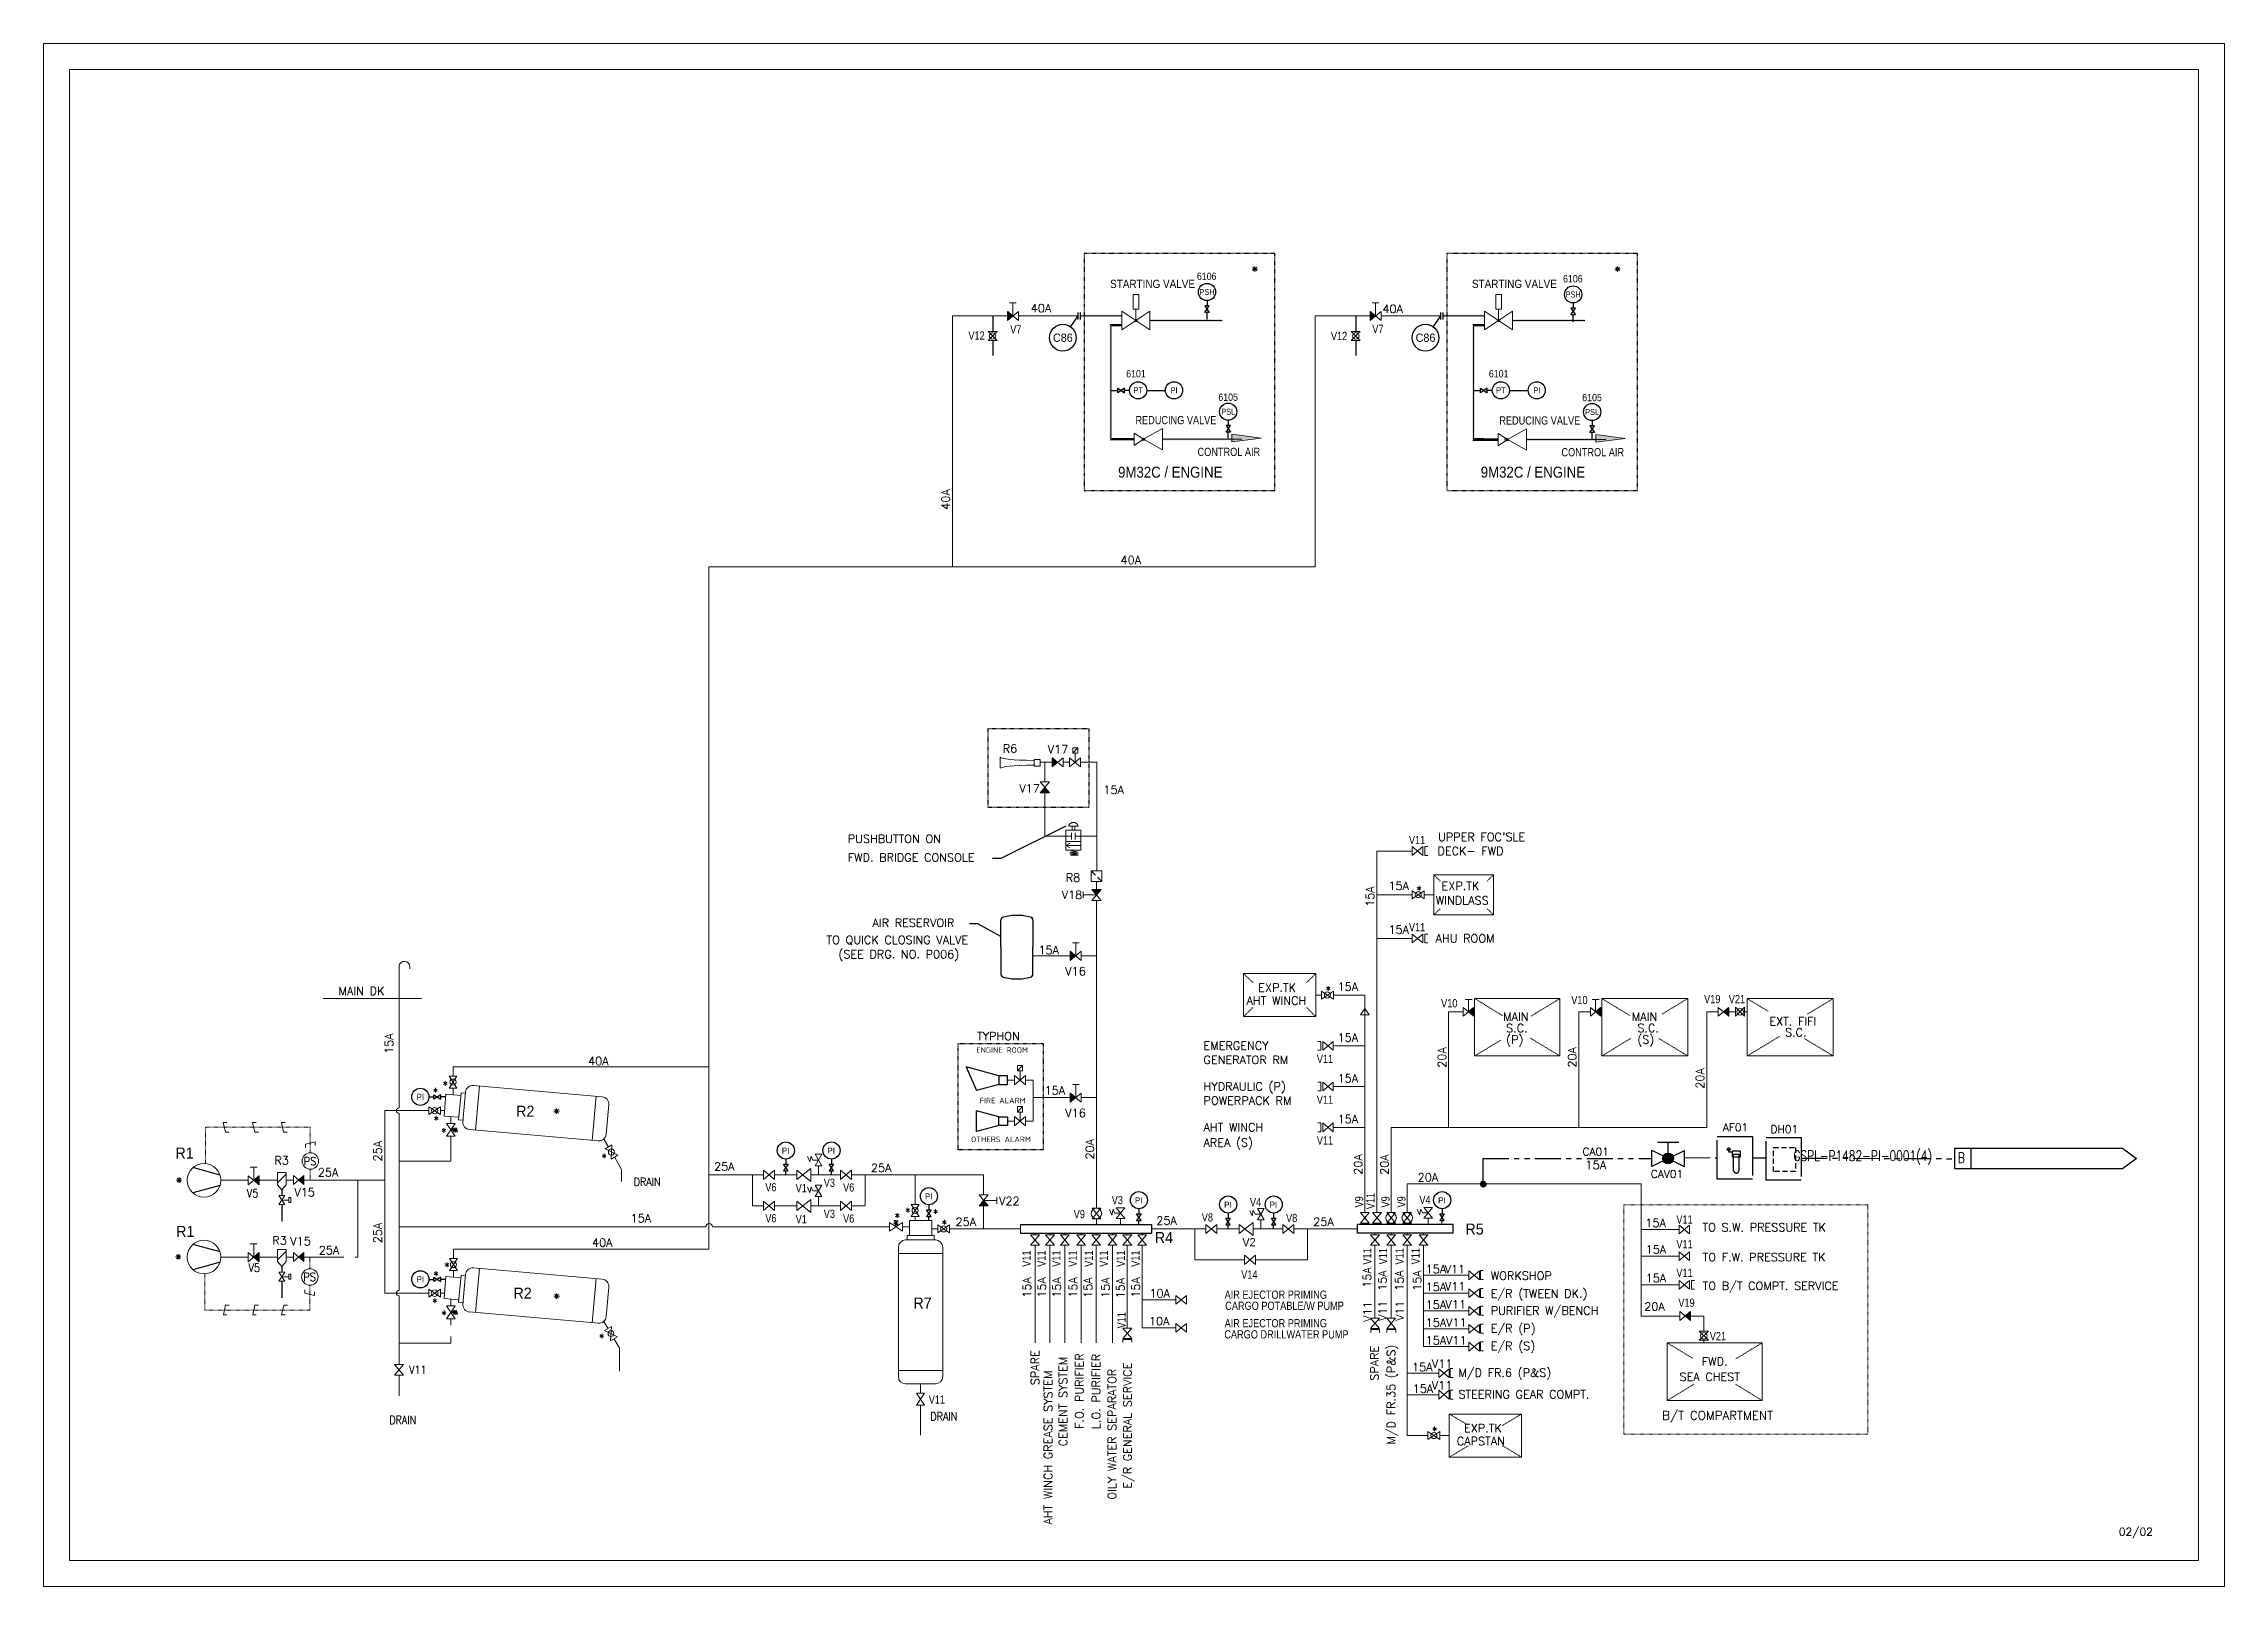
# Paper-space layout 'Layout1' of a CAD drawing. Extents: x -205 to 215, y -145 to 152.
# The model-space entities are those that its viewports show. They can reach past a viewport. Long polylines and large blocks are cut down to what shows.
import ezdxf
from ezdxf.enums import TextEntityAlignment as Align

# ---------------------------------------------------------------- set-up
doc = ezdxf.new("R2010")
doc.units = 0
doc.header["$LTSCALE"] = 4
doc.header["$MEASUREMENT"] = 0
for name, pattern in [('AUSGEZOGEN', [0]), ('CENTER', [2, 1.25, -0.25, 0.25, -0.25]), ('HIDDEN', [0.375, 0.25, -0.125]), ('HIDEN12', [0.1875, 0.125, -0.0625]), ('MITTE', [2, 1.25, -0.25, 0.25, -0.25]), ('PHANTOM', [2.5, 1.25, -0.25, 0.25, -0.25, 0.25, -0.25])]:
    doc.linetypes.add(name, pattern=pattern)
doc.layers.get('0').update_dxf_attribs({"linetype": 'CONTINUOUS', "lineweight": 0})
for name, color, linetype in [('1', 7, 'CONTINUOUS'), ('2', 3, 'AUSGEZOGEN'), ('25', 3, 'AUSGEZOGEN'), ('35', 7, 'AUSGEZOGEN'), ('4', 7, 'AUSGEZOGEN'), ('50', 4, 'AUSGEZOGEN'), ('6', 2, 'CONTINUOUS'), ('ARMATUR', 1, 'CONTINUOUS'), ('ballast', 1, 'HIDDEN'), ('KOMP', 2, 'CONTINUOUS'), ('MITTE', 2, 'MITTE'), ('OMR', 1, 'PHANTOM'), ('TEKST', 6, 'CONTINUOUS')]:
    doc.layers.add(name, color=color, linetype=linetype)
for name, color, linetype, lineweight in [('R.B', 6, 'CONTINUOUS', 0), ('SymbolsOnDrawingSheet', 1, 'CONTINUOUS', 15), ('Template', 7, 'CONTINUOUS', 0), ('TEXT', 1, 'CONTINUOUS', 0)]:
    doc.layers.add(name, color=color, linetype=linetype, lineweight=lineweight)
doc.styles.add('Cadmatic Default Text', font='arial.ttf')
doc.styles.add('ISO', font='isocp.shx')
doc.styles.add('ROMAND', font='romand', dxfattribs={"height": 200})
doc.styles.add('ROMANS', font='ROMANS.SHX')
doc.styles.add('SEDS_Romans', font='romans.shx')
doc.styles.get("Standard").update_dxf_attribs({"font": '', "width": 0.95, "height": 200})
doc.styles.get('Standard').set_extended_font_data('Gulim')

psp = doc.layouts.get("Layout1")

msp = doc.modelspace()

# ---------------------------------------------------------------- texts
at = {"layer": 'ballast', "linetype": 'PHANTOM', "ltscale": 1.5, "char_height": 1.5, "width": 7.6579, "attachment_point": 5, "style": 'SEDS_Romans'}
for s, insert in [('AF01', (475934.65, 1007806.69)), ('DH01', (475944.06, 1007806.35))]:
    msp.add_mtext(s, dxfattribs=dict(at, insert=insert))
at = {"layer": 'ballast', "color": 1, "char_height": 1.5, "width": 7.6579, "attachment_point": 5, "style": 'SEDS_Romans'}
for s, insert in [('CA01 {\\H1.08333x;15A}', (475907.76, 1007800.72)), ('CAV01', (475921.47, 1007797.72))]:
    msp.add_mtext(s, dxfattribs=dict(at, insert=insert))
at = {"layer": 'ballast', "color": 1, "ltscale": 10}
note = msp.add_mtext_dynamic_manual_height_columns('{\\Fromans|c0;\\W0.75;\\C7;GSPL-P1482-PI-0001(4)\\P}', width=26.8981, gutter_width=10, heights=[3, 0], dxfattribs=dict(at, insert=(476009.42, 1007802.23), char_height=2, attachment_point=3, style='ROMANS'))
at = {"layer": 'ballast', "color": 1, "ltscale": 10, "insert": (475978.83, 1007801.85), "char_height": 2, "attachment_point": 3, "style": 'ROMANS'}
msp.add_mtext_dynamic_manual_height_columns('{\\Fromans|c0;\\W0.75;\\C7;B}', width=2, gutter_width=10, heights=[2.61], dxfattribs=at)
at = {"layer": 'TEXT', "ltscale": 10, "insert": (476011.75, 1007728.6), "char_height": 1.5, "attachment_point": 5, "style": 'ROMANS'}
msp.add_mtext_dynamic_manual_height_columns('{\\Fromans|c0;02/02}', width=10.4234, gutter_width=10, heights=[7.42], dxfattribs=at)

# ---------------------------------------------------------------- blocks, each defined once
blk = doc.blocks.new('Goltens_Isometric_A3_2_8')
at = {"layer": 'Template', "color": 7, "linetype": 'ByBlock', "lineweight": 13, "flags": 128}
for points in [[(0, 297), (420, 297)], [(0, 0), (0, 297)], [(105.38, 297), (105.38, 292.01)], [(210.25, 297), (210.25, 292.01)], [(315.12, 297), (315.12, 292.01)], [(420, 297), (420, 0)], [(4.99, 292.01), (415.01, 292.01)], [(4.99, 292.01), (4.99, 4.99)], [(415.01, 292.01), (415.01, 4.99)], [(4.99, 148.32), (0, 148.32)], [(420, 148.32), (415.01, 148.32)], [(270.96, 72.3), (299.24, 72.3)], [(270.96, 72.3), (270.96, 4.99)], [(275, 72.3), (275, 4.99)], [(279.04, 72.3), (279.04, 4.99)], [(283.08, 72.3), (283.08, 4.99)], [(287.12, 72.3), (287.12, 4.99)], [(291.16, 72.3), (291.16, 4.99)], [(295.2, 72.3), (295.2, 4.99)], [(299.24, 72.3), (415.01, 72.3)], [(299.24, 72.3), (299.24, 4.99)], [(415.01, 72.3), (415.01, 4.99)], [(270.96, 57.24), (299.24, 57.24)], [(270.96, 50.76), (299.24, 50.76)], [(299.24, 42.01), (415.01, 42.01)], [(406.93, 42.01), (406.93, 4.99)], [(299.24, 30.57), (415.01, 30.57)], [(312.02, 30.57), (312.02, 10.38)], [(333.56, 30.57), (333.56, 10.38)], [(345.68, 30.57), (345.68, 18.46)], [(299.24, 26.53), (406.93, 26.53)], [(299.24, 22.49), (406.93, 22.49)], [(355, 18.6), (355, 22.5)], [(373.95, 18.46), (373.95, 22.51)], [(299.24, 18.46), (415.01, 18.46)], [(373.95, 18.46), (373.95, 10.38)], [(400.39, 18.46), (400.39, 10.38)], [(299.24, 14.42), (333.56, 14.42)], [(299.24, 10.38), (270.96, 10.38)], [(299.24, 10.38), (406.93, 10.38)], [(415.01, 4.99), (4.99, 4.99)], [(105.38, 4.99), (105.38, 0)], [(210.25, 4.99), (210.25, 0)], [(275.01, 4.99), (299.24, 4.99)], [(299.24, 4.99), (415.01, 4.99)], [(315.12, 4.99), (315.12, 0)], [(420, 0), (0, 0)]]:
    blk.add_lwpolyline(points, dxfattribs=at)
at = {"layer": 'Template', "color": 7, "linetype": 'ByBlock', "lineweight": 13, "style": 'Cadmatic Default Text'}
for s, height, p in [('DATE', 1.683, (298.06, 62.26)), ('DWN', 1.617, (298.05, 51.41)), ('REMARKS', 1.683, (298.17, 24.45)), ('REV', 1.617, (298.16, 5.92))]:
    blk.add_text(s, height=height, rotation=90, dxfattribs=at).set_placement(p)
for s, height, p in [('SH. SZ.', 1.346, (407.34, 39.89)), ('NO. OF ', 1.3, (407.57, 28.51)), ('SHEETS', 1.3, (407.55, 26.19)), ('REV.', 1.346, (402.03, 16.27)), ('SH. NO.', 1.3, (407.55, 16.32)), ('NOTICE :', 1.292, (301.99, 8.23)), ('This drawing and the information it contains are property of', 1.213, (310.21, 8.31)), ('Goltens Singapore Pte Ltd.', 1.6154, (355.04, 8.32)), ('and may not be reproduced', 1.213, (382.75, 8.29)), ('or used in part or in whole for any purpose exept by written permission of this company.', 1.1631, (310.34, 5.99))]:
    blk.add_text(s, height=height, dxfattribs=at).set_placement(p)
for s, height, p in [('SCALE', 1.683, (300.58, 28.72)), ('OWNER', 1.683, (334.91, 28.72)), ('DRAWN', 1.683, (300.58, 24.68)), ('YARD', 1.7, (334.91, 24.68)), ('DATE', 1.683, (300.58, 20.64)), ('CLASS', 1.617, (334.91, 20.64)), ('PROJECT NO.', 1.7, (355.81, 20.65)), ('CHCKD.', 1.683, (300.58, 16.6)), ('PROJECT NAME', 1.7, (334.91, 16.44)), ('DRAWING NO.', 1.7, (375.29, 16.44)), ('APPRD.', 1.683, (300.58, 12.57))]:
    blk.add_text(s, height=height, dxfattribs=at).set_placement(p, align=Align.MIDDLE_LEFT)
blk = doc.blocks.new('A$C07fd2cc2')
at = {"color": 8}
for p, q in [((20144, 23504), (20242, 23504)), ((20228, 23539), (20158, 23469)), ((20228, 23469), (20158, 23539)), ((20193, 23553), (20193, 23454)), ((26747, 23504), (26846, 23504)), ((26832, 23539), (26762, 23469)), ((26832, 23469), (26762, 23539)), ((26797, 23553), (26797, 23454)), ((18080, 23039), (17975, 23039)), ((17975, 23039), (17975, 22776)), ((18080, 22776), (18080, 23039)), ((24683, 23039), (24578, 23039)), ((24578, 23039), (24578, 22776)), ((24683, 22776), (24683, 23039)), ((15678, 22651), (14684, 22651)), ((14684, 22651), (14684, 18086)), ((15686, 22734), (15686, 22568)), ((15686, 22734), (15886, 22568)), ((15886, 22734), (15686, 22568)), ((15786, 22891), (15724, 22891)), ((15786, 22891), (15847, 22891)), ((15786, 22651), (15786, 22891)), ((15886, 22734), (15886, 22568)), ((16967, 22651), (15894, 22651)), ((17772, 22651), (17014, 22651)), ((17772, 22736), (18283, 22396)), ((18283, 22736), (17772, 22396)), ((17772, 22396), (17772, 22736)), ((17975, 22776), (18080, 22776)), ((18027, 22566), (18027, 22776)), ((18283, 22396), (18283, 22736)), ((21288, 22651), (21288, 18086)), ((22282, 22651), (21288, 22651)), ((22489, 22734), (22289, 22568)), ((22289, 22734), (22489, 22568)), ((22289, 22734), (22289, 22568)), ((22389, 22891), (22328, 22891)), ((22389, 22651), (22389, 22891)), ((22389, 22891), (22451, 22891)), ((22489, 22734), (22489, 22568)), ((23570, 22651), (22498, 22651)), ((24375, 22651), (23617, 22651)), ((24375, 22736), (24886, 22396)), ((24886, 22736), (24375, 22396)), ((24375, 22396), (24375, 22736)), ((24578, 22776), (24683, 22776)), ((24631, 22566), (24631, 22776)), ((24886, 22396), (24886, 22736)), ((15337, 22368), (15500, 22368)), ((15337, 22368), (15500, 22204)), ((15500, 22368), (15337, 22204)), ((17772, 22481), (17569, 22479)), ((17571, 22479), (17569, 20406)), ((19597, 22566), (18283, 22566)), ((22112, 22368), (21948, 22204)), ((21948, 22368), (22112, 22204)), ((21948, 22368), (22112, 22368)), ((24375, 22481), (24173, 22479)), ((24175, 22479), (24173, 20406)), ((26201, 22566), (24886, 22566)), ((15500, 22204), (15337, 22204)), ((22112, 22204), (21948, 22204)), ((17996, 20406), (17569, 20406)), ((17996, 20518), (18164, 20406)), ((17996, 20294), (17996, 20518)), ((18164, 20406), (17996, 20294)), ((18512, 20599), (18164, 20406)), ((18512, 20212), (18164, 20406)), ((18512, 20212), (18512, 20599)), ((19958, 20406), (18512, 20406)), ((20310, 20428), (19775, 20498)), ((19775, 20358), (19775, 20498)), ((20310, 20428), (19775, 20358)), ((24599, 20406), (24173, 20406)), ((24621, 20399), (24195, 20399)), ((24621, 20512), (24790, 20399)), ((24621, 20287), (24621, 20512)), ((24790, 20399), (24621, 20287)), ((25138, 20593), (24790, 20399)), ((25138, 20206), (24790, 20399)), ((25138, 20206), (25138, 20593)), ((26584, 20399), (25138, 20399)), ((26935, 20422), (26401, 20492)), ((26401, 20351), (26401, 20492)), ((26935, 20422), (26401, 20351)), ((10253, 5664), (10253, 18086)), ((10253, 18086), (12031, 18086)), ((12031, 18086), (21288, 18086)), ((16876, 14693), (16966, 14791)), ((16876, 14791), (16966, 14791)), ((16876, 14693), (16876, 14791)), ((16876, 14693), (16965, 14693)), ((16920, 14693), (16920, 14526)), ((16966, 14791), (16966, 14693)), ((15552, 14417), (15552, 14619)), ((15575, 14608), (15552, 14619)), ((15575, 14428), (15552, 14417)), ((15566, 14601), (15566, 14601)), ((15566, 14521), (15566, 14521)), ((15566, 14441), (15566, 14441)), ((15610, 14598), (15575, 14608)), ((15610, 14438), (15575, 14428)), ((15586, 14561), (15586, 14561)), ((15586, 14481), (15586, 14481)), ((15606, 14521), (15606, 14521)), ((15660, 14588), (15610, 14598)), ((15660, 14448), (15610, 14438)), ((15626, 14561), (15626, 14561)), ((15626, 14481), (15626, 14481)), ((15646, 14521), (15646, 14521)), ((15726, 14579), (15660, 14588)), ((15726, 14457), (15660, 14448)), ((15666, 14561), (15666, 14561)), ((15666, 14481), (15666, 14481)), ((15686, 14521), (15686, 14521)), ((15706, 14561), (15706, 14561)), ((15706, 14481), (15706, 14481)), ((15809, 14572), (15726, 14579)), ((15726, 14521), (15726, 14521)), ((15809, 14464), (15726, 14457)), ((15746, 14561), (15746, 14561)), ((15746, 14481), (15746, 14481)), ((15766, 14521), (15766, 14521)), ((15786, 14561), (15786, 14561)), ((15786, 14481), (15786, 14481)), ((15806, 14521), (15806, 14521)), ((15910, 14567), (15809, 14572)), ((15910, 14470), (15809, 14464)), ((15826, 14561), (15826, 14561)), ((15826, 14481), (15826, 14481)), ((15846, 14521), (15846, 14521)), ((15866, 14561), (15866, 14561)), ((15866, 14481), (15866, 14481)), ((15886, 14521), (15886, 14521)), ((15906, 14561), (15906, 14561)), ((15906, 14481), (15906, 14481)), ((16031, 14563), (15910, 14567)), ((16031, 14473), (15910, 14470)), ((15926, 14521), (15926, 14521)), ((15946, 14561), (15946, 14561)), ((15946, 14481), (15946, 14481)), ((15966, 14521), (15966, 14521)), ((15986, 14561), (15986, 14561)), ((15986, 14481), (15986, 14481)), ((16006, 14521), (16006, 14521)), ((16026, 14561), (16026, 14561)), ((16026, 14481), (16026, 14481)), ((16173, 14562), (16031, 14563)), ((16173, 14474), (16031, 14473)), ((16046, 14521), (16046, 14521)), ((16066, 14561), (16066, 14561)), ((16066, 14481), (16066, 14481)), ((16086, 14521), (16086, 14521)), ((16106, 14561), (16106, 14561)), ((16106, 14481), (16106, 14481)), ((16126, 14521), (16126, 14521)), ((16146, 14561), (16146, 14561)), ((16146, 14481), (16146, 14481)), ((16166, 14521), (16166, 14521)), ((16173, 14457), (16173, 14579)), ((16286, 14579), (16173, 14579)), ((16286, 14457), (16173, 14457)), ((16186, 14561), (16186, 14561)), ((16186, 14481), (16186, 14481)), ((16206, 14521), (16206, 14521)), ((16226, 14561), (16226, 14561)), ((16226, 14481), (16226, 14481)), ((16246, 14521), (16246, 14521)), ((16266, 14561), (16266, 14561)), ((16266, 14481), (16266, 14481)), ((16286, 14579), (16286, 14457)), ((16286, 14526), (16500, 14526)), ((16286, 14521), (16286, 14521)), ((16368, 14526), (16368, 14169)), ((16700, 14610), (16500, 14443)), ((16500, 14610), (16700, 14443)), ((16500, 14610), (16500, 14443)), ((16700, 14610), (16700, 14443)), ((16700, 14526), (16820, 14526)), ((17020, 14610), (16820, 14443)), ((16820, 14610), (17020, 14443)), ((16820, 14610), (16820, 14443)), ((17020, 14610), (17020, 14443)), ((17020, 14526), (17317, 14526)), ((17317, 14117), (17317, 14526)), ((16285, 14169), (16451, 14169)), ((16285, 13969), (16451, 14169)), ((16285, 14169), (16451, 13969)), ((16285, 13969), (16451, 13969)), ((16368, 13184), (16368, 13969)), ((17317, 12551), (17317, 14222)), ((16368, 13184), (16854, 13184)), ((17025, 13289), (16752, 13289)), ((16752, 13289), (16752, 12926)), ((16803, 13365), (16888, 13365)), ((16854, 13244), (16854, 13124)), ((16913, 13365), (16864, 13365)), ((16864, 13365), (16864, 13289)), ((16864, 13289), (16913, 13289)), ((16974, 13365), (16888, 13365)), ((16913, 13289), (16913, 13365)), ((16923, 13244), (16923, 13124)), ((16923, 13184), (17307, 13184)), ((17025, 12926), (17025, 13289)), ((16752, 13082), (17025, 13082)), ((16752, 13010), (16830, 13052)), ((16752, 13010), (16830, 12969)), ((17025, 13010), (16752, 13010)), ((16752, 12926), (17025, 12926)), ((16821, 12926), (16973, 12893)), ((16823, 12893), (16973, 12859)), ((16973, 12893), (16823, 12893)), ((16826, 12859), (16973, 12834)), ((16973, 12859), (16826, 12859)), ((16973, 12834), (16834, 12834)), ((16973, 12893), (16973, 12893)), ((22416, 6343), (22416, 12911)), ((22416, 12911), (23059, 12911)), ((23059, 12991), (23059, 12831)), ((23059, 12991), (23251, 12831)), ((23251, 12991), (23059, 12831)), ((23251, 12991), (23251, 12831)), ((23287, 12991), (23342, 12991)), ((23287, 12991), (23287, 12831)), ((23287, 12831), (23341, 12831)), ((17211, 12359), (17211, 12551)), ((17211, 12551), (17403, 12551)), ((17288, 12474), (17211, 12551)), ((17307, 12359), (17211, 12359)), ((17307, 12359), (17307, 12226)), ((17307, 12359), (17403, 12359)), ((17403, 12359), (17307, 12359)), ((17403, 12359), (17329, 12433)), ((17403, 12551), (17403, 12359)), ((23451, 12478), (24538, 12478)), ((23451, 11749), (23451, 12478)), ((24538, 12478), (24538, 11749)), ((17067, 12113), (17067, 12174)), ((17307, 12113), (17067, 12113)), ((17067, 12113), (17067, 12051)), ((17224, 12013), (17391, 12213)), ((17224, 12213), (17391, 12013)), ((17224, 12213), (17391, 12213)), ((17224, 12013), (17391, 12013)), ((17307, 11918), (17307, 12013)), ((17307, 6411), (17307, 12013)), ((22416, 12115), (23059, 12115)), ((22932, 12115), (22785, 12115)), ((23059, 12043), (23059, 12187)), ((23059, 12187), (23275, 12043)), ((23275, 12187), (23059, 12043)), ((23275, 12043), (23275, 12187)), ((23275, 12115), (23448, 12115)), ((24538, 11749), (23451, 11749)), ((16932, 11243), (16871, 11243)), ((16932, 11003), (16932, 11243)), ((16932, 11243), (16994, 11243)), ((22416, 11318), (23059, 11318)), ((23251, 11238), (23059, 11398)), ((23059, 11238), (23251, 11398)), ((23059, 11238), (23059, 11398)), ((23251, 11238), (23251, 11398)), ((23287, 11239), (23287, 11398)), ((23287, 11398), (23341, 11398)), ((23287, 11239), (23342, 11239)), ((4611, 8236), (4611, 10821)), ((4809, 10805), (4809, 10769)), ((16832, 11003), (16152, 11003)), ((16832, 11087), (16832, 10920)), ((17032, 11087), (16832, 10920)), ((16832, 11087), (17032, 10920)), ((17032, 11087), (17032, 10920)), ((17307, 11006), (17032, 11003)), ((19987, 10683), (21303, 10683)), ((19987, 9897), (19987, 10683)), ((21303, 10683), (21303, 9897)), ((21406, 10218), (21406, 10362)), ((21406, 10362), (21622, 10218)), ((21622, 10362), (21406, 10218)), ((21622, 10218), (21622, 10362)), ((5019, 10230), (3229, 10230)), ((21400, 10290), (21303, 10290)), ((22194, 10290), (21619, 10290)), ((22115, 9930), (22194, 10048)), ((22272, 9930), (22115, 9930)), ((22194, 7398), (22194, 10290)), ((22194, 10048), (22272, 9930)), ((23720, 9986), (23720, 7877)), ((23977, 9986), (23720, 9986)), ((24178, 10066), (23986, 9906)), ((23986, 10066), (24178, 9906)), ((23986, 10066), (23986, 9906)), ((24082, 10209), (24019, 10209)), ((24082, 9986), (24082, 10209)), ((24082, 10209), (24146, 10209)), ((24178, 10066), (24178, 9906)), ((24178, 9986), (24194, 9986)), ((24194, 10227), (25747, 10227)), ((24194, 9181), (24194, 10227)), ((25747, 10227), (25747, 9181)), ((26089, 9986), (26089, 7877)), ((26293, 9986), (26089, 9986)), ((26301, 10066), (26493, 9906)), ((26493, 10066), (26301, 9906)), ((26301, 10066), (26301, 9906)), ((26397, 10209), (26333, 10209)), ((26397, 10209), (26460, 10209)), ((26397, 9986), (26397, 10209)), ((26493, 10066), (26493, 9906)), ((26493, 9986), (26509, 9986)), ((26509, 10227), (28076, 10227)), ((26509, 9181), (26509, 10227)), ((28076, 10227), (28076, 9181)), ((28419, 9986), (28419, 7877)), ((28622, 9986), (28419, 9986)), ((28419, 9986), (28419, 7877)), ((28630, 10066), (28822, 9906)), ((28630, 10066), (28630, 9906)), ((28822, 10066), (28630, 9906)), ((28726, 9985), (28771, 9985)), ((28771, 9985), (28778, 9985)), ((28778, 9985), (28790, 9985)), ((28790, 9985), (28800, 9985)), ((28800, 9985), (28805, 9985)), ((28822, 9985), (28946, 9985)), ((28946, 9904), (29110, 10067)), ((28946, 10067), (29110, 9904)), ((28946, 9904), (28946, 10067)), ((29110, 10067), (29110, 9904)), ((29110, 9985), (29156, 9985)), ((29156, 10227), (30724, 10227)), ((29156, 9181), (29156, 10227)), ((30724, 10227), (30724, 9181)), ((21303, 9897), (19987, 9897)), ((22416, 9883), (22416, 9736)), ((23720, 9545), (23720, 9398)), ((26089, 9547), (26089, 9400)), ((21393, 9286), (21338, 9286)), ((21393, 9446), (21339, 9446)), ((21393, 9286), (21393, 9446)), ((21621, 9286), (21429, 9446)), ((21429, 9286), (21621, 9446)), ((21429, 9286), (21429, 9446)), ((21621, 9286), (21621, 9446)), ((22194, 9366), (21621, 9366)), ((25747, 9181), (24194, 9181)), ((28076, 9181), (26509, 9181)), ((28419, 9163), (28419, 9016)), ((30724, 9181), (29156, 9181)), ((5521, 8597), (5665, 8813)), ((5521, 8813), (5665, 8597)), ((5665, 8813), (5521, 8813)), ((10257, 8983), (5593, 8983)), ((5593, 8983), (5593, 8821)), ((15818, 8825), (15818, 8658)), ((15818, 8825), (16018, 8658)), ((16018, 8825), (15818, 8658)), ((15873, 8908), (15873, 9006)), ((15873, 9006), (15964, 9006)), ((15873, 8908), (15964, 9006)), ((15873, 8908), (15963, 8908)), ((15918, 8908), (15918, 8742)), ((15964, 9006), (15964, 8908)), ((16018, 8825), (16018, 8658)), ((5464, 8489), (5429, 8088)), ((5734, 8465), (5464, 8489)), ((5665, 8597), (5521, 8597)), ((5593, 8591), (5593, 8477)), ((5738, 8510), (5695, 8020)), ((5827, 8502), (5738, 8510)), ((5820, 8524), (5772, 7986)), ((5964, 8645), (8309, 8440)), ((6076, 8636), (6005, 7832)), ((8197, 8450), (8127, 7646)), ((16155, 8426), (16832, 8426)), ((16832, 8506), (17032, 8340)), ((17032, 8506), (16832, 8340)), ((16832, 8506), (16832, 8340)), ((16932, 8663), (16871, 8663)), ((16932, 8663), (16994, 8663)), ((16932, 8423), (16932, 8663)), ((17032, 8506), (17032, 8340)), ((17032, 8426), (17307, 8426)), ((21393, 8544), (21338, 8544)), ((21393, 8704), (21339, 8704)), ((21393, 8544), (21393, 8704)), ((21429, 8544), (21429, 8704)), ((21429, 8544), (21621, 8704)), ((21621, 8544), (21429, 8704)), ((21621, 8544), (21621, 8704)), ((22194, 8624), (21621, 8624)), ((4352, 4866), (4352, 8186)), ((4352, 8186), (5142, 8186)), ((4611, 4916), (4611, 8136)), ((5366, 8258), (5150, 8114)), ((5150, 8258), (5366, 8114)), ((5150, 8114), (5150, 8258)), ((5366, 8114), (5366, 8258)), ((5437, 8186), (5372, 8186)), ((5699, 8065), (5429, 8088)), ((5632, 7719), (5475, 7955)), ((5475, 7955), (5632, 7955)), ((5632, 7955), (5475, 7719)), ((5554, 7955), (5554, 8077)), ((5784, 8012), (5695, 8020)), ((7430, 8177), (7529, 8177)), ((7514, 8212), (7444, 8142)), ((7514, 8142), (7444, 8212)), ((7479, 8226), (7479, 8128)), ((8430, 8296), (8383, 7758)), ((16018, 8078), (15818, 7911)), ((15818, 8078), (16018, 7911)), ((15818, 8078), (15818, 7911)), ((15873, 8161), (15964, 8259)), ((15873, 8259), (15964, 8259)), ((15873, 8161), (15873, 8259)), ((15873, 8161), (15963, 8161)), ((15918, 8161), (15918, 7995)), ((15964, 8259), (15964, 8161)), ((16018, 8078), (16018, 7911)), ((17307, 8001), (17307, 7854)), ((21393, 7962), (21339, 7962)), ((21393, 7802), (21393, 7962)), ((21621, 7802), (21429, 7962)), ((21429, 7802), (21621, 7962)), ((21429, 7802), (21429, 7962)), ((21621, 7802), (21621, 7962)), ((5475, 7719), (5632, 7719)), ((5554, 7419), (5554, 7719)), ((5894, 7841), (8239, 7636)), ((8337, 7668), (8420, 7533)), ((8486, 7562), (8362, 7490)), ((8470, 7303), (8486, 7562)), ((21393, 7802), (21338, 7802)), ((22194, 7882), (21621, 7882)), ((22194, 7650), (22194, 7503)), ((22673, 7877), (28419, 7877)), ((22673, 7649), (22673, 7877)), ((22673, 7649), (22673, 7502)), ((1964, 7159), (1902, 7159)), ((1964, 6919), (1964, 7159)), ((1964, 7159), (2025, 7159)), ((4611, 7268), (5554, 7268)), ((5554, 7419), (5554, 7274)), ((5554, 7268), (5554, 7291)), ((8362, 7490), (8594, 7375)), ((8594, 7375), (8470, 7303)), ((8536, 7331), (8662, 7116)), ((12090, 7253), (12048, 7354)), ((12111, 7358), (12090, 7253)), ((12144, 7287), (12111, 7358)), ((12248, 7287), (12144, 7287)), ((12308, 7392), (12188, 7392)), ((12308, 7182), (12188, 7392)), ((12188, 7182), (12308, 7392)), ((12188, 7182), (12308, 7182)), ((12248, 7177), (12248, 7018)), ((22194, 6343), (22194, 7398)), ((22673, 6343), (22673, 7502)), ((555, 6922), (654, 6922)), ((639, 6957), (569, 6887)), ((639, 6887), (569, 6957)), ((604, 6972), (604, 6873)), ((1856, 6919), (1365, 6919)), ((1864, 7002), (1864, 6836)), ((1864, 7002), (2064, 6836)), ((2064, 7002), (1864, 6836)), ((2064, 7002), (2064, 6836)), ((2395, 6919), (2072, 6919)), ((2395, 7059), (2395, 6839)), ((2553, 7059), (2395, 7059)), ((2474, 6745), (2395, 6839)), ((2553, 6839), (2474, 6745)), ((2553, 6839), (2553, 7059)), ((2686, 6919), (2553, 6919)), ((2686, 7003), (2878, 6843)), ((2878, 7003), (2686, 6843)), ((2686, 7003), (2686, 6843)), ((4352, 6919), (2777, 6919)), ((2878, 7003), (2878, 6843)), ((3859, 6919), (3859, 5521)), ((8662, 6896), (8662, 7116)), ((11233, 7018), (10257, 7018)), ((11048, 7018), (11048, 6454)), ((11245, 6935), (11245, 7101)), ((11445, 6935), (11245, 7101)), ((11245, 6935), (11445, 7101)), ((11445, 6935), (11445, 7101)), ((11846, 7018), (11456, 7018)), ((11855, 6935), (12109, 7135)), ((12109, 6899), (11855, 7101)), ((11855, 6935), (11855, 7101)), ((12090, 6693), (12048, 6793)), ((12111, 6797), (12090, 6693)), ((12109, 6899), (12109, 7135)), ((12144, 6727), (12111, 6797)), ((12643, 7018), (12115, 7018)), ((12188, 6622), (12308, 6832)), ((12308, 6622), (12188, 6832)), ((12308, 6832), (12188, 6832)), ((12849, 6935), (12649, 7101)), ((12649, 6935), (12849, 7101)), ((12649, 6935), (12649, 7101)), ((12849, 6935), (12849, 7101)), ((14006, 7018), (12863, 7018)), ((13095, 7018), (13095, 6454)), ((14006, 6483), (14006, 7018)), ((14006, 7018), (15254, 7018)), ((15254, 7018), (15254, 6652)), ((22967, 6852), (23592, 6852)), ((22967, 6342), (22967, 6852)), ((23739, 6852), (23592, 6852)), ((23739, 6852), (27226, 6852)), ((27226, 6852), (27226, 4448)), ((2419, 6643), (2529, 6643)), ((2529, 6643), (2419, 6478)), ((2529, 6478), (2419, 6643)), ((2419, 6478), (2529, 6478)), ((2474, 6560), (2604, 6560)), ((2604, 6606), (2638, 6606)), ((2604, 6515), (2604, 6606)), ((2638, 6515), (2604, 6515)), ((2638, 6606), (2638, 6515)), ((11245, 6454), (11048, 6454)), ((11245, 6370), (11445, 6537)), ((11445, 6370), (11245, 6537)), ((11245, 6370), (11245, 6537)), ((11345, 6454), (11345, 6454)), ((11445, 6370), (11445, 6537)), ((11855, 6454), (11445, 6454)), ((11855, 6370), (12109, 6570)), ((12109, 6334), (11855, 6537)), ((11855, 6370), (11855, 6537)), ((12156, 6453), (12108, 6453)), ((12109, 6334), (12109, 6570)), ((12248, 6727), (12144, 6727)), ((12649, 6454), (12157, 6454)), ((12188, 6622), (12308, 6622)), ((12248, 6616), (12248, 6458)), ((12649, 6370), (12849, 6537)), ((12849, 6370), (12649, 6537)), ((12649, 6370), (12649, 6537)), ((12849, 6370), (12849, 6537)), ((13095, 6454), (12849, 6454)), ((13934, 6477), (14078, 6477)), ((14078, 6477), (13934, 6261)), ((14078, 6261), (13934, 6477)), ((15338, 6652), (15171, 6652)), ((15338, 6452), (15171, 6652)), ((15338, 6652), (15171, 6452)), ((15338, 6452), (15171, 6452)), ((15254, 6552), (15494, 6552)), ((15254, 6460), (15254, 6034)), ((15494, 6552), (15494, 6613)), ((15494, 6552), (15494, 6490)), ((17227, 6411), (17387, 6219)), ((17227, 6219), (17387, 6411)), ((17227, 6411), (17387, 6411)), ((17589, 6287), (17548, 6388)), ((17611, 6392), (17589, 6287)), ((17643, 6321), (17611, 6392)), ((17667, 6417), (17827, 6225)), ((17667, 6225), (17827, 6417)), ((17667, 6417), (17827, 6417)), ((20143, 6269), (20101, 6370)), ((20164, 6374), (20143, 6269)), ((20196, 6303), (20164, 6374)), ((20361, 6198), (20241, 6408)), ((20241, 6198), (20361, 6408)), ((20361, 6408), (20241, 6408)), ((23192, 6291), (23150, 6392)), ((23213, 6396), (23192, 6291)), ((23245, 6325), (23213, 6396)), ((23269, 6421), (23429, 6229)), ((23269, 6229), (23429, 6421)), ((23269, 6421), (23429, 6421)), ((10197, 6073), (4611, 6073)), ((10137, 6073), (10197, 6073)), ((11509, 6073), (10317, 6073)), ((10317, 6073), (10377, 6073)), ((13540, 6073), (10317, 6073)), ((13368, 6073), (13540, 6073)), ((13775, 5995), (13540, 6152)), ((13540, 5995), (13775, 6152)), ((13540, 6152), (13540, 5995)), ((13775, 6152), (13775, 5995)), ((13775, 6073), (13898, 6073)), ((13906, 6073), (13775, 6073)), ((14308, 6185), (13906, 6185)), ((13906, 5914), (13906, 6185)), ((13934, 6261), (14078, 6261)), ((14006, 6190), (14006, 6255)), ((14308, 5914), (14308, 6185)), ((14411, 6034), (14314, 6034)), ((14633, 6106), (14417, 5962)), ((14417, 6106), (14633, 5962)), ((14417, 5962), (14417, 6106)), ((14633, 5962), (14633, 6106)), ((15926, 6034), (14633, 6034)), ((15928, 6114), (15928, 5954)), ((17227, 6219), (17387, 6219)), ((17307, 6219), (17307, 6114)), ((17747, 6321), (17643, 6321)), ((17667, 6225), (17827, 6225)), ((17747, 6219), (17747, 6114)), ((19286, 6034), (18309, 6034)), ((19100, 6034), (19100, 5469)), ((19298, 5951), (19298, 6117)), ((19498, 5951), (19298, 6117)), ((19298, 5951), (19498, 6117)), ((19498, 5951), (19498, 6117)), ((19899, 6034), (19509, 6034)), ((19907, 5951), (20162, 6151)), ((20162, 5915), (19907, 6117)), ((19907, 5951), (19907, 6117)), ((20162, 5915), (20162, 6151)), ((20696, 6034), (20168, 6034)), ((20301, 6303), (20196, 6303)), ((20241, 6198), (20361, 6198)), ((20301, 6193), (20301, 6034)), ((20702, 5951), (20702, 6117)), ((20702, 5951), (20902, 6117)), ((20902, 5951), (20702, 6117)), ((20902, 5951), (20902, 6117)), ((22059, 6034), (20915, 6034)), ((21148, 6034), (21148, 5469)), ((22274, 6333), (22114, 6141)), ((22274, 6141), (22114, 6333)), ((22274, 6333), (22114, 6333)), ((22274, 6141), (22114, 6141)), ((22496, 6332), (22336, 6140)), ((22496, 6140), (22336, 6332)), ((22496, 6332), (22336, 6332)), ((22496, 6140), (22336, 6140)), ((22753, 6332), (22593, 6140)), ((22753, 6140), (22593, 6332)), ((22753, 6332), (22593, 6332)), ((22753, 6140), (22593, 6140)), ((23047, 6331), (22887, 6139)), ((23047, 6139), (22887, 6331)), ((23047, 6331), (22887, 6331)), ((23047, 6139), (22887, 6139)), ((23349, 6325), (23245, 6325)), ((23269, 6229), (23429, 6229)), ((23349, 6223), (23349, 6118)), ((23594, 6185), (23594, 6114)), ((27909, 6022), (27226, 6022)), ((27882, 6022), (27734, 6022)), ((27915, 6102), (28107, 5942)), ((28107, 6102), (27915, 5942)), ((27915, 6102), (27915, 5942)), ((28107, 6102), (28107, 5942)), ((625, 5561), (555, 5491)), ((625, 5491), (555, 5561)), ((590, 5576), (590, 5477)), ((2064, 5604), (1864, 5437)), ((1864, 5604), (2064, 5437)), ((1864, 5604), (1864, 5437)), ((1964, 5761), (1902, 5761)), ((1964, 5521), (1964, 5761)), ((1964, 5761), (2025, 5761)), ((2064, 5604), (2064, 5437)), ((2553, 5661), (2395, 5661)), ((2395, 5661), (2395, 5441)), ((2553, 5441), (2553, 5661)), ((2878, 5603), (2686, 5443)), ((2686, 5603), (2799, 5510)), ((2686, 5603), (2686, 5443)), ((2878, 5603), (2878, 5443)), ((10253, 5664), (5601, 5664)), ((5601, 5664), (5601, 5503)), ((13701, 5701), (13701, 3347)), ((14508, 5589), (13701, 5589)), ((14375, 5834), (13834, 5834)), ((14353, 5914), (13861, 5914)), ((13861, 5834), (13861, 5914)), ((14353, 5834), (14353, 5914)), ((14508, 5701), (14508, 3347)), ((16110, 5736), (16270, 5928)), ((16110, 5928), (16270, 5736)), ((16110, 5928), (16270, 5928)), ((16110, 5736), (16270, 5736)), ((16190, 5928), (16190, 5954)), ((16190, 5729), (16190, 3961)), ((16382, 5736), (16542, 5928)), ((16382, 5928), (16542, 5736)), ((16382, 5928), (16542, 5928)), ((16382, 5736), (16542, 5736)), ((16462, 5928), (16462, 5954)), ((16462, 5729), (16462, 3961)), ((16654, 5736), (16814, 5928)), ((16654, 5928), (16814, 5736)), ((16654, 5928), (16814, 5928)), ((16654, 5736), (16814, 5736)), ((16734, 5928), (16734, 5954)), ((16734, 5729), (16734, 3961)), ((16950, 5736), (17110, 5928)), ((16950, 5928), (17110, 5736)), ((16950, 5928), (17110, 5928)), ((16950, 5736), (17110, 5736)), ((17030, 5928), (17030, 5954)), ((17030, 5729), (17030, 3961)), ((17222, 5736), (17382, 5928)), ((17222, 5928), (17382, 5736)), ((17222, 5928), (17382, 5928)), ((17222, 5736), (17382, 5736)), ((17302, 5928), (17302, 5954)), ((17302, 5728), (17302, 3961)), ((17519, 5736), (17679, 5928)), ((17519, 5928), (17679, 5736)), ((17519, 5928), (17679, 5928)), ((17519, 5736), (17679, 5736)), ((17599, 5928), (17599, 5954)), ((17599, 5728), (17599, 3961)), ((17790, 5736), (17950, 5928)), ((17790, 5928), (17950, 5736)), ((17790, 5928), (17950, 5928)), ((17790, 5736), (17950, 5736)), ((17870, 5928), (17870, 5954)), ((17870, 5728), (17870, 4230)), ((18061, 5736), (18221, 5928)), ((18061, 5928), (18221, 5736)), ((18061, 5928), (18221, 5928)), ((18061, 5736), (18221, 5736)), ((18141, 5928), (18141, 5954)), ((18141, 5928), (18141, 5954)), ((18141, 5729), (18141, 4234)), ((22459, 5737), (22299, 5929)), ((22459, 5929), (22299, 5737)), ((22459, 5929), (22299, 5929)), ((22459, 5737), (22299, 5737)), ((22379, 5929), (22379, 5954)), ((22379, 5725), (22379, 4411)), ((22753, 5736), (22593, 5928)), ((22753, 5928), (22593, 5736)), ((22753, 5928), (22593, 5928)), ((22753, 5736), (22593, 5736)), ((22673, 5928), (22673, 5954)), ((22673, 5725), (22673, 4777)), ((23047, 5737), (22887, 5929)), ((23047, 5929), (22887, 5737)), ((23047, 5929), (22887, 5929)), ((23047, 5737), (22887, 5737)), ((22967, 5929), (22967, 5955)), ((22967, 5726), (22967, 3828)), ((23344, 5737), (23184, 5929)), ((23344, 5929), (23184, 5737)), ((23344, 5929), (23184, 5929)), ((23344, 5737), (23184, 5737)), ((23264, 5929), (23264, 5955)), ((23264, 5726), (23264, 3891)), ((28107, 5619), (27915, 5459)), ((27915, 5619), (28107, 5459)), ((27915, 5619), (27915, 5459)), ((28107, 5619), (28107, 5459)), ((540, 5526), (639, 5526)), ((1856, 5521), (1365, 5521)), ((2395, 5521), (2072, 5521)), ((2474, 5347), (2395, 5441)), ((2419, 5245), (2529, 5245)), ((2529, 5080), (2419, 5245)), ((2529, 5245), (2419, 5080)), ((2553, 5441), (2474, 5347)), ((2474, 5162), (2604, 5162)), ((2686, 5521), (2553, 5521)), ((2604, 5208), (2638, 5208)), ((2604, 5117), (2604, 5208)), ((2638, 5208), (2638, 5117)), ((2799, 5509), (2801, 5507)), ((2801, 5507), (2878, 5443)), ((2867, 5521), (2866, 5521)), ((2869, 5521), (2867, 5521)), ((2870, 5521), (2869, 5521)), ((2872, 5521), (2870, 5521)), ((3604, 5521), (2872, 5521)), ((2873, 5521), (2872, 5521)), ((3859, 5521), (3810, 5521)), ((5464, 5169), (5429, 4768)), ((5734, 5145), (5464, 5169)), ((5673, 5493), (5529, 5493)), ((5529, 5493), (5673, 5277)), ((5529, 5277), (5673, 5493)), ((5673, 5277), (5529, 5277)), ((5601, 5268), (5601, 5154)), ((5738, 5190), (5695, 4700)), ((5827, 5182), (5738, 5190)), ((5820, 5204), (5772, 4666)), ((5964, 5325), (8309, 5120)), ((6076, 5316), (6005, 4512)), ((20000, 5469), (19100, 5469)), ((20005, 5388), (20205, 5554)), ((20205, 5388), (20005, 5554)), ((20005, 5388), (20005, 5554)), ((20205, 5388), (20205, 5554)), ((21148, 5469), (20210, 5469)), ((23264, 5260), (23264, 5407)), ((23264, 5190), (24091, 5190)), ((23824, 5190), (23677, 5190)), ((24091, 5270), (24091, 5110)), ((24091, 5270), (24283, 5110)), ((24283, 5270), (24091, 5110)), ((24283, 5270), (24283, 5110)), ((24299, 5275), (24350, 5275)), ((24299, 5111), (24299, 5275)), ((27909, 5539), (27226, 5539)), ((27887, 5539), (27739, 5539)), ((2419, 5080), (2529, 5080)), ((2638, 5117), (2604, 5117)), ((4352, 4866), (5150, 4866)), ((4611, 3582), (4611, 4816)), ((5150, 4938), (5366, 4794)), ((5366, 4938), (5150, 4794)), ((5150, 4794), (5150, 4938)), ((5366, 4794), (5366, 4938)), ((5437, 4866), (5366, 4866)), ((5699, 4745), (5429, 4768)), ((7430, 4810), (7529, 4810)), ((7514, 4845), (7444, 4775)), ((7514, 4775), (7444, 4845)), ((7479, 4859), (7479, 4761)), ((8197, 5130), (8127, 4326)), ((8430, 4976), (8383, 4438)), ((18945, 4824), (18753, 4664)), ((18753, 4824), (18945, 4664)), ((18753, 4824), (18753, 4664)), ((18945, 4824), (18945, 4664)), ((22379, 4631), (22379, 4779)), ((22673, 4630), (22673, 4777)), ((22967, 4630), (22967, 4777)), ((23264, 4865), (24091, 4865)), ((23824, 4865), (23677, 4865)), ((24283, 4945), (24091, 4785)), ((24091, 4945), (24283, 4785)), ((24091, 4945), (24091, 4785)), ((24283, 4945), (24283, 4785)), ((24354, 5111), (24299, 5111)), ((24299, 4787), (24299, 4950)), ((24299, 4950), (24350, 4950)), ((24354, 4787), (24299, 4787)), ((27740, 5018), (27226, 5018)), ((27887, 5018), (27739, 5018)), ((27909, 5018), (27887, 5018)), ((27915, 5098), (28107, 4938)), ((28107, 5098), (27915, 4938)), ((27915, 5098), (27915, 4938)), ((28107, 5098), (28107, 4938)), ((28143, 5097), (28198, 5097)), ((28143, 5097), (28143, 4938)), ((28143, 4938), (28197, 4938)), ((5632, 4635), (5475, 4399)), ((5632, 4399), (5475, 4635)), ((5475, 4635), (5632, 4635)), ((5475, 4399), (5632, 4399)), ((5554, 4635), (5554, 4757)), ((5554, 4280), (5554, 4399)), ((5784, 4692), (5695, 4700)), ((5894, 4522), (8239, 4316)), ((18141, 4744), (18753, 4744)), ((22459, 4219), (22299, 4411)), ((22459, 4411), (22299, 4219)), ((22459, 4411), (22299, 4411)), ((22753, 4218), (22593, 4410)), ((22753, 4410), (22593, 4218)), ((22753, 4410), (22593, 4410)), ((22673, 4630), (22673, 4421)), ((22967, 4631), (22967, 2273)), ((23264, 4540), (24091, 4540)), ((23824, 4540), (23677, 4540)), ((24283, 4620), (24091, 4460)), ((24091, 4620), (24283, 4460)), ((24091, 4620), (24091, 4460)), ((24283, 4620), (24283, 4460)), ((24299, 4462), (24299, 4625)), ((24299, 4625), (24350, 4625)), ((24354, 4462), (24299, 4462)), ((27930, 4448), (27226, 4448)), ((27681, 4448), (27534, 4448)), ((27930, 4528), (28122, 4368)), ((28122, 4528), (27930, 4368)), ((27930, 4528), (27930, 4368)), ((28367, 4448), (28117, 4448)), ((28122, 4528), (28122, 4368)), ((28367, 4448), (28367, 4170)), ((5554, 4074), (5554, 3956)), ((8337, 4348), (8410, 4229)), ((8477, 4258), (8352, 4186)), ((8352, 4186), (8585, 4071)), ((8460, 3999), (8477, 4258)), ((8585, 4071), (8460, 3999)), ((8526, 4029), (8621, 3867)), ((17950, 4230), (17790, 4038)), ((17950, 4038), (17790, 4230)), ((17950, 4230), (17790, 4230)), ((17950, 4038), (17790, 4038)), ((17791, 4021), (17955, 4021)), ((17791, 3966), (17791, 4021)), ((17955, 4021), (17955, 3970)), ((18141, 4234), (18753, 4234)), ((18945, 4314), (18753, 4154)), ((18753, 4314), (18945, 4154)), ((18753, 4314), (18753, 4154)), ((18945, 4314), (18945, 4154)), ((22459, 4219), (22299, 4219)), ((22301, 4202), (22464, 4202)), ((22301, 4147), (22301, 4202)), ((22464, 4202), (22464, 4151)), ((22753, 4218), (22593, 4218)), ((22594, 4146), (22594, 4201)), ((22594, 4201), (22758, 4201)), ((22758, 4201), (22758, 4150)), ((23264, 4216), (24091, 4216)), ((23824, 4216), (23677, 4216)), ((24283, 4296), (24091, 4136)), ((24091, 4296), (24283, 4136)), ((24091, 4296), (24091, 4136)), ((24091, 3971), (24091, 3811)), ((24091, 3971), (24283, 3811)), ((24283, 3971), (24091, 3811)), ((24283, 4296), (24283, 4136)), ((24283, 3971), (24283, 3811)), ((24299, 4301), (24350, 4301)), ((24299, 4137), (24299, 4301)), ((24354, 4137), (24299, 4137)), ((24299, 3813), (24299, 3976)), ((24299, 3976), (24350, 3976)), ((28285, 4170), (28449, 4170)), ((28449, 4170), (28285, 4006)), ((28285, 4170), (28449, 4006)), ((28449, 4006), (28285, 4006)), ((28367, 4088), (28367, 4088)), ((28367, 4006), (28367, 3960)), ((5554, 3956), (4611, 3956)), ((4611, 3581), (4611, 3565)), ((8621, 3444), (8621, 3867)), ((23264, 3891), (24091, 3891)), ((23824, 3891), (23677, 3891)), ((24354, 3813), (24299, 3813)), ((27702, 3959), (29428, 3959)), ((27702, 2913), (27702, 3959)), ((29428, 3959), (29428, 2913)), ((4529, 3373), (4689, 3565)), ((4529, 3565), (4689, 3373)), ((4529, 3565), (4689, 3565)), ((4529, 3373), (4689, 3373)), ((4611, 3357), (4611, 3373)), ((4611, 2994), (4611, 3357)), ((14508, 3459), (13701, 3459)), ((14375, 3214), (13834, 3214)), ((14104, 3214), (14104, 3054)), ((22967, 3409), (23539, 3409)), ((23400, 3409), (23253, 3409)), ((23539, 3489), (23539, 3329)), ((23539, 3489), (23731, 3329)), ((23731, 3489), (23539, 3329)), ((23731, 3489), (23731, 3329)), ((23748, 3494), (23799, 3494)), ((23748, 3331), (23748, 3494)), ((23803, 3331), (23748, 3331)), ((14032, 2827), (14176, 3043)), ((14032, 3043), (14176, 2827)), ((14176, 3043), (14032, 3043)), ((14176, 2827), (14032, 2827)), ((14104, 2818), (14104, 2280)), ((22967, 3016), (23539, 3016)), ((23400, 3016), (23253, 3016)), ((23731, 3096), (23539, 2936)), ((23539, 3096), (23731, 2936)), ((23539, 3096), (23539, 2936)), ((23731, 3096), (23731, 2936)), ((23748, 2938), (23748, 3101)), ((23748, 3101), (23799, 3101)), ((23803, 2938), (23748, 2938)), ((29428, 2913), (27702, 2913)), ((23733, 2665), (25048, 2665)), ((23733, 1880), (23733, 2665)), ((25048, 2665), (25048, 1880)), ((23344, 2273), (22967, 2273)), ((23281, 2273), (23134, 2273)), ((23560, 2345), (23344, 2201)), ((23344, 2345), (23560, 2201)), ((23344, 2201), (23344, 2345)), ((23560, 2201), (23560, 2345)), ((23733, 2273), (23560, 2273)), ((25048, 1880), (23733, 1880))]:
    blk.add_line(p, q, dxfattribs=at)
at = {"color": 8, "linetype": 'Continuous'}
for p, q in [((15686, 22732), (15775, 22642)), ((15686, 22728), (15773, 22640)), ((15686, 22725), (15771, 22639)), ((15686, 22721), (15769, 22637)), ((15686, 22717), (15768, 22636)), ((15686, 22714), (15766, 22634)), ((15686, 22710), (15764, 22632)), ((15686, 22707), (15762, 22631)), ((15686, 22703), (15760, 22629)), ((15686, 22700), (15758, 22628)), ((15686, 22696), (15756, 22626)), ((15686, 22693), (15754, 22624)), ((15686, 22689), (15752, 22623)), ((15686, 22686), (15750, 22621)), ((15686, 22682), (15748, 22620)), ((15686, 22679), (15746, 22618)), ((15686, 22675), (15744, 22616)), ((15686, 22672), (15742, 22615)), ((15686, 22668), (15741, 22613)), ((15686, 22664), (15739, 22612)), ((15686, 22661), (15737, 22610)), ((15686, 22657), (15735, 22608)), ((15686, 22654), (15733, 22607)), ((15686, 22650), (15731, 22605)), ((15686, 22647), (15729, 22604)), ((15686, 22643), (15727, 22602)), ((15686, 22640), (15725, 22600)), ((15686, 22636), (15723, 22599)), ((15692, 22729), (15777, 22644)), ((15713, 22712), (15779, 22645)), ((15734, 22694), (15781, 22647)), ((15755, 22676), (15783, 22649)), ((15776, 22659), (15785, 22650)), ((22289, 22732), (22379, 22642)), ((22289, 22728), (22377, 22640)), ((22289, 22725), (22375, 22639)), ((22289, 22721), (22373, 22637)), ((22289, 22717), (22371, 22636)), ((22289, 22714), (22369, 22634)), ((22289, 22710), (22367, 22632)), ((22289, 22707), (22365, 22631)), ((22289, 22703), (22363, 22629)), ((22289, 22700), (22362, 22628)), ((22289, 22696), (22360, 22626)), ((22289, 22693), (22358, 22624)), ((22289, 22689), (22356, 22623)), ((22289, 22686), (22354, 22621)), ((22289, 22682), (22352, 22620)), ((22289, 22679), (22350, 22618)), ((22289, 22675), (22348, 22616)), ((22289, 22672), (22346, 22615)), ((22289, 22668), (22344, 22613)), ((22289, 22664), (22342, 22612)), ((22289, 22661), (22340, 22610)), ((22289, 22657), (22338, 22608)), ((22289, 22654), (22336, 22607)), ((22289, 22650), (22335, 22605)), ((22289, 22647), (22333, 22604)), ((22289, 22643), (22331, 22602)), ((22289, 22640), (22329, 22600)), ((22289, 22636), (22327, 22599)), ((22295, 22729), (22381, 22644)), ((22316, 22712), (22383, 22645)), ((22338, 22694), (22385, 22647)), ((22359, 22676), (22387, 22649)), ((22380, 22659), (22389, 22650)), ((15686, 22633), (15721, 22597)), ((15686, 22629), (15719, 22595)), ((15686, 22626), (15717, 22594)), ((15686, 22622), (15715, 22592)), ((15686, 22618), (15714, 22591)), ((15686, 22615), (15712, 22589)), ((15686, 22611), (15710, 22587)), ((15686, 22608), (15708, 22586)), ((15686, 22604), (15706, 22584)), ((15686, 22601), (15704, 22583)), ((15686, 22597), (15702, 22581)), ((15686, 22594), (15700, 22579)), ((15686, 22590), (15698, 22578)), ((15686, 22587), (15696, 22576)), ((15686, 22583), (15694, 22575)), ((15686, 22580), (15692, 22573)), ((15686, 22576), (15690, 22571)), ((15686, 22573), (15688, 22570)), ((15686, 22569), (15687, 22568)), ((22289, 22633), (22325, 22597)), ((22289, 22629), (22323, 22595)), ((22289, 22626), (22321, 22594)), ((22289, 22622), (22319, 22592)), ((22289, 22618), (22317, 22591)), ((22289, 22615), (22315, 22589)), ((22289, 22611), (22313, 22587)), ((22289, 22608), (22311, 22586)), ((22289, 22604), (22309, 22584)), ((22289, 22601), (22308, 22583)), ((22289, 22597), (22306, 22581)), ((22289, 22594), (22304, 22579)), ((22289, 22590), (22302, 22578)), ((22289, 22587), (22300, 22576)), ((22289, 22583), (22298, 22575)), ((22289, 22580), (22296, 22573)), ((22289, 22576), (22294, 22571)), ((22289, 22573), (22292, 22570)), ((22289, 22569), (22290, 22568)), ((16500, 14607), (16589, 14518)), ((16500, 14604), (16587, 14516)), ((16500, 14600), (16585, 14514)), ((16500, 14597), (16583, 14513)), ((16500, 14593), (16581, 14511)), ((16500, 14590), (16579, 14510)), ((16500, 14586), (16577, 14508)), ((16500, 14582), (16576, 14506)), ((16500, 14579), (16574, 14505)), ((16500, 14575), (16572, 14503)), ((16500, 14572), (16570, 14502)), ((16500, 14568), (16568, 14500)), ((16500, 14565), (16566, 14498)), ((16500, 14561), (16564, 14497)), ((16500, 14558), (16562, 14495)), ((16500, 14554), (16560, 14494)), ((16500, 14551), (16558, 14492)), ((16500, 14547), (16556, 14490)), ((16500, 14544), (16554, 14489)), ((16500, 14540), (16552, 14487)), ((16500, 14536), (16550, 14486)), ((16500, 14533), (16549, 14484)), ((16500, 14529), (16547, 14482)), ((16500, 14526), (16545, 14481)), ((16500, 14522), (16543, 14479)), ((16500, 14519), (16541, 14478)), ((16500, 14515), (16539, 14476)), ((16500, 14512), (16537, 14474)), ((16500, 14508), (16535, 14473)), ((16500, 14505), (16533, 14471)), ((16500, 14501), (16531, 14469)), ((16500, 14498), (16529, 14468)), ((16500, 14494), (16527, 14466)), ((16500, 14491), (16525, 14465)), ((16500, 14487), (16523, 14463)), ((16500, 14483), (16522, 14461)), ((16500, 14480), (16520, 14460)), ((16500, 14476), (16518, 14458)), ((16500, 14473), (16516, 14457)), ((16500, 14469), (16514, 14455)), ((16500, 14466), (16512, 14453)), ((16500, 14462), (16510, 14452)), ((16500, 14459), (16508, 14450)), ((16500, 14455), (16506, 14449)), ((16500, 14452), (16504, 14447)), ((16500, 14448), (16502, 14445)), ((16500, 14445), (16500, 14444)), ((16505, 14605), (16591, 14519)), ((16527, 14587), (16593, 14521)), ((16548, 14570), (16595, 14523)), ((16569, 14552), (16597, 14524)), ((16590, 14534), (16599, 14526)), ((16287, 13969), (16377, 14058)), ((16289, 13974), (16375, 14060)), ((16291, 13969), (16378, 14056)), ((16294, 13969), (16380, 14054)), ((16298, 13969), (16381, 14052)), ((16301, 13969), (16383, 14050)), ((16305, 13969), (16385, 14048)), ((16307, 13996), (16373, 14062)), ((16308, 13969), (16386, 14047)), ((16312, 13969), (16388, 14045)), ((16315, 13969), (16389, 14043)), ((16319, 13969), (16391, 14041)), ((16322, 13969), (16393, 14039)), ((16325, 14017), (16372, 14064)), ((16326, 13969), (16394, 14037)), ((16330, 13969), (16396, 14035)), ((16333, 13969), (16397, 14033)), ((16337, 13969), (16399, 14031)), ((16340, 13969), (16401, 14029)), ((16342, 14038), (16370, 14066)), ((16344, 13969), (16402, 14027)), ((16347, 13969), (16404, 14025)), ((16351, 13969), (16406, 14023)), ((16354, 13969), (16407, 14021)), ((16358, 13969), (16409, 14020)), ((16360, 14059), (16369, 14068)), ((16361, 13969), (16410, 14018)), ((16365, 13969), (16412, 14016)), ((16368, 13969), (16414, 14014)), ((16372, 13969), (16415, 14012)), ((16375, 13969), (16417, 14010)), ((16379, 13969), (16418, 14008)), ((16383, 13969), (16420, 14006)), ((16386, 13969), (16422, 14004)), ((16390, 13969), (16423, 14002)), ((16393, 13969), (16425, 14000)), ((16397, 13969), (16426, 13998)), ((16400, 13969), (16428, 13996)), ((16404, 13969), (16430, 13994)), ((16407, 13969), (16431, 13993)), ((16411, 13969), (16433, 13991)), ((16414, 13969), (16434, 13989)), ((16418, 13969), (16436, 13987)), ((16421, 13969), (16438, 13985)), ((16425, 13969), (16439, 13983)), ((16429, 13969), (16441, 13981)), ((16432, 13969), (16442, 13979)), ((16436, 13969), (16444, 13977)), ((16439, 13969), (16446, 13975)), ((16443, 13969), (16447, 13973)), ((16446, 13969), (16449, 13971)), ((16450, 13969), (16451, 13969)), ((17227, 12213), (17316, 12123)), ((17229, 12207), (17314, 12121)), ((17230, 12213), (17318, 12125)), ((17234, 12213), (17319, 12127)), ((17237, 12213), (17321, 12129)), ((17241, 12213), (17322, 12131)), ((17244, 12213), (17324, 12133)), ((17246, 12186), (17313, 12119)), ((17248, 12213), (17326, 12135)), ((17251, 12213), (17327, 12137)), ((17255, 12213), (17329, 12139)), ((17258, 12213), (17330, 12141)), ((17262, 12213), (17332, 12143)), ((17264, 12165), (17311, 12118)), ((17265, 12213), (17334, 12145)), ((17269, 12213), (17335, 12146)), ((17272, 12213), (17337, 12148)), ((17276, 12213), (17339, 12150)), ((17280, 12213), (17340, 12152)), ((17282, 12143), (17310, 12116)), ((17283, 12213), (17342, 12154)), ((17287, 12213), (17343, 12156)), ((17290, 12213), (17345, 12158)), ((17294, 12213), (17347, 12160)), ((17297, 12213), (17348, 12162)), ((17300, 12122), (17308, 12114)), ((17301, 12213), (17350, 12164)), ((17304, 12213), (17351, 12166)), ((17308, 12213), (17353, 12168)), ((17311, 12213), (17355, 12170)), ((17315, 12213), (17356, 12172)), ((17318, 12213), (17358, 12173)), ((17322, 12213), (17359, 12175)), ((17326, 12213), (17361, 12177)), ((17329, 12213), (17363, 12179)), ((17333, 12213), (17364, 12181)), ((17336, 12213), (17366, 12183)), ((17340, 12213), (17367, 12185)), ((17343, 12213), (17369, 12187)), ((17347, 12213), (17371, 12189)), ((17350, 12213), (17372, 12191)), ((17354, 12213), (17374, 12193)), ((17357, 12213), (17375, 12195)), ((17361, 12213), (17377, 12197)), ((17364, 12213), (17379, 12199)), ((17368, 12213), (17380, 12200)), ((17371, 12213), (17382, 12202)), ((17375, 12213), (17384, 12204)), ((17379, 12213), (17385, 12206)), ((17382, 12213), (17387, 12208)), ((17386, 12213), (17388, 12210)), ((17389, 12213), (17390, 12212)), ((16832, 11084), (16922, 10995)), ((16832, 11081), (16920, 10993)), ((16832, 11077), (16918, 10992)), ((16832, 11074), (16916, 10990)), ((16832, 11070), (16914, 10988)), ((16832, 11067), (16912, 10987)), ((16832, 11063), (16910, 10985)), ((16832, 11060), (16908, 10984)), ((16832, 11056), (16906, 10982)), ((16832, 11052), (16905, 10980)), ((16832, 11049), (16903, 10979)), ((16832, 11045), (16901, 10977)), ((16832, 11042), (16899, 10975)), ((16832, 11038), (16897, 10974)), ((16832, 11035), (16895, 10972)), ((16832, 11031), (16893, 10971)), ((16832, 11028), (16891, 10969)), ((16832, 11024), (16889, 10967)), ((16832, 11021), (16887, 10966)), ((16832, 11017), (16885, 10964)), ((16832, 11014), (16883, 10963)), ((16832, 11010), (16881, 10961)), ((16832, 11006), (16879, 10959)), ((16832, 11003), (16878, 10958)), ((16832, 10999), (16876, 10956)), ((16832, 10996), (16874, 10955)), ((16832, 10992), (16872, 10953)), ((16832, 10989), (16870, 10951)), ((16832, 10985), (16868, 10950)), ((16832, 10982), (16866, 10948)), ((16832, 10978), (16864, 10947)), ((16832, 10975), (16862, 10945)), ((16832, 10971), (16860, 10943)), ((16832, 10968), (16858, 10942)), ((16832, 10964), (16856, 10940)), ((16832, 10961), (16854, 10939)), ((16832, 10957), (16852, 10937)), ((16832, 10953), (16851, 10935)), ((16832, 10950), (16849, 10934)), ((16832, 10946), (16847, 10932)), ((16832, 10943), (16845, 10930)), ((16832, 10939), (16843, 10929)), ((16832, 10936), (16841, 10927)), ((16832, 10932), (16839, 10926)), ((16832, 10929), (16837, 10924)), ((16832, 10925), (16835, 10922)), ((16832, 10922), (16833, 10921)), ((16838, 11082), (16924, 10996)), ((16859, 11064), (16926, 10998)), ((16881, 11047), (16928, 11000)), ((16902, 11029), (16930, 11001)), ((16923, 11011), (16932, 11003)), ((24082, 9985), (24085, 9988)), ((24082, 9985), (24084, 9987)), ((24082, 9986), (24083, 9986)), ((24083, 9985), (24097, 9998)), ((24083, 9985), (24096, 9997)), ((24083, 9985), (24095, 9996)), ((24083, 9985), (24094, 9995)), ((24083, 9985), (24092, 9994)), ((24083, 9985), (24093, 9994)), ((24083, 9985), (24091, 9993)), ((24083, 9985), (24089, 9992)), ((24083, 9985), (24088, 9991)), ((24083, 9985), (24087, 9990)), ((24083, 9985), (24086, 9989)), ((24084, 9984), (24108, 10007)), ((24084, 9984), (24106, 10006)), ((24084, 9984), (24105, 10005)), ((24084, 9984), (24104, 10004)), ((24084, 9984), (24103, 10003)), ((24084, 9984), (24102, 10002)), ((24084, 9984), (24100, 10001)), ((24084, 9984), (24101, 10001)), ((24084, 9984), (24099, 10000)), ((24084, 9984), (24098, 9999)), ((24085, 9983), (24118, 10016)), ((24085, 9983), (24117, 10015)), ((24085, 9983), (24116, 10014)), ((24085, 9983), (24115, 10013)), ((24085, 9983), (24114, 10012)), ((24085, 9983), (24113, 10011)), ((24085, 9983), (24112, 10010)), ((24085, 9984), (24110, 10009)), ((24085, 9983), (24111, 10009)), ((24085, 9984), (24109, 10008)), ((24086, 9982), (24130, 10025)), ((24086, 9982), (24128, 10024)), ((24086, 9982), (24129, 10024)), ((24086, 9982), (24127, 10023)), ((24086, 9982), (24126, 10022)), ((24086, 9982), (24124, 10021)), ((24086, 9983), (24123, 10020)), ((24086, 9983), (24122, 10019)), ((24086, 9983), (24121, 10018)), ((24086, 9983), (24119, 10017)), ((24086, 9983), (24120, 10017)), ((24087, 9981), (24140, 10034)), ((24087, 9981), (24139, 10033)), ((24087, 9981), (24137, 10032)), ((24087, 9981), (24138, 10032)), ((24087, 9982), (24136, 10031)), ((24087, 9982), (24135, 10030)), ((24087, 9982), (24134, 10029)), ((24087, 9982), (24133, 10028)), ((24087, 9982), (24132, 10027)), ((24087, 9982), (24131, 10026)), ((24088, 9980), (24152, 10044)), ((24088, 9980), (24151, 10043)), ((24088, 9980), (24150, 10042)), ((24088, 9981), (24149, 10041)), ((24088, 9981), (24148, 10040)), ((24088, 9981), (24146, 10039)), ((24088, 9981), (24147, 10039)), ((24088, 9981), (24145, 10038)), ((24088, 9981), (24144, 10037)), ((24088, 9981), (24143, 10036)), ((24088, 9981), (24141, 10035)), ((24089, 9980), (24163, 10053)), ((24089, 9980), (24162, 10052)), ((24089, 9980), (24161, 10051)), ((24089, 9980), (24159, 10050)), ((24089, 9980), (24158, 10049)), ((24089, 9980), (24157, 10048)), ((24089, 9980), (24155, 10047)), ((24089, 9980), (24156, 10047)), ((24089, 9980), (24154, 10046)), ((24089, 9980), (24153, 10045)), ((24090, 9979), (24173, 10062)), ((24090, 9979), (24172, 10061)), ((24090, 9979), (24171, 10060)), ((24090, 9979), (24170, 10059)), ((24090, 9979), (24169, 10058)), ((24090, 9979), (24168, 10057)), ((24090, 9979), (24167, 10056)), ((24090, 9979), (24165, 10055)), ((24090, 9979), (24166, 10055)), ((24090, 9979), (24164, 10054)), ((24091, 9978), (24178, 10066)), ((24091, 9978), (24178, 10065)), ((24091, 9978), (24178, 10065)), ((24091, 9978), (24178, 10065)), ((24091, 9978), (24178, 10065)), ((24091, 9978), (24178, 10065)), ((24091, 9978), (24178, 10065)), ((24091, 9978), (24178, 10065)), ((24091, 9978), (24176, 10064)), ((24091, 9979), (24175, 10063)), ((24091, 9979), (24174, 10062)), ((24092, 9978), (24178, 10064)), ((24092, 9978), (24178, 10064)), ((24092, 9978), (24178, 10064)), ((24092, 9978), (24178, 10064)), ((24092, 9977), (24178, 10064)), ((24092, 9977), (24178, 10063)), ((24092, 9977), (24178, 10063)), ((24092, 9977), (24178, 10063)), ((24092, 9977), (24178, 10063)), ((24092, 9977), (24178, 10063)), ((24093, 9977), (24178, 10063)), ((24093, 9977), (24178, 10062)), ((24093, 9977), (24178, 10062)), ((24093, 9977), (24178, 10062)), ((24093, 9977), (24178, 10062)), ((24093, 9977), (24178, 10062)), ((24093, 9976), (24178, 10061)), ((24093, 9976), (24178, 10061)), ((24093, 9976), (24178, 10061)), ((24093, 9976), (24178, 10061)), ((24094, 9976), (24178, 10061)), ((24094, 9976), (24178, 10061)), ((24094, 9976), (24178, 10060)), ((24094, 9976), (24178, 10060)), ((24094, 9976), (24178, 10060)), ((24094, 9976), (24178, 10060)), ((24094, 9976), (24178, 10060)), ((24094, 9976), (24178, 10060)), ((24094, 9976), (24178, 10059)), ((24094, 9975), (24178, 10059)), ((24094, 9975), (24178, 10059)), ((24095, 9975), (24178, 10059)), ((24095, 9975), (24178, 10059)), ((24095, 9975), (24178, 10058)), ((24095, 9975), (24178, 10058)), ((24095, 9975), (24178, 10058)), ((24095, 9975), (24178, 10058)), ((24095, 9975), (24178, 10058)), ((24095, 9975), (24178, 10058)), ((24095, 9975), (24178, 10057)), ((24095, 9975), (24178, 10057)), ((24096, 9974), (24178, 10057)), ((24096, 9974), (24178, 10057)), ((24096, 9974), (24178, 10057)), ((24096, 9974), (24178, 10057)), ((24096, 9974), (24178, 10056)), ((24096, 9974), (24178, 10056)), ((24096, 9974), (24178, 10056)), ((24096, 9974), (24178, 10056)), ((24096, 9974), (24178, 10056)), ((24096, 9974), (24178, 10055)), ((24096, 9974), (24178, 10055)), ((24097, 9974), (24178, 10055)), ((24097, 9974), (24178, 10055)), ((24097, 9973), (24178, 10055)), ((24097, 9973), (24178, 10055)), ((24097, 9973), (24178, 10054)), ((24097, 9973), (24178, 10054)), ((24097, 9973), (24178, 10054)), ((24097, 9973), (24178, 10054)), ((24097, 9973), (24178, 10054)), ((24097, 9973), (24178, 10054)), ((24098, 9973), (24178, 10053)), ((24098, 9973), (24178, 10053)), ((24098, 9973), (24178, 10053)), ((24098, 9973), (24178, 10053)), ((24098, 9972), (24178, 10053)), ((24098, 9972), (24178, 10052)), ((24098, 9972), (24178, 10052)), ((24098, 9972), (24178, 10052)), ((24098, 9972), (24178, 10052)), ((24098, 9972), (24178, 10052)), ((24099, 9972), (24178, 10052)), ((24099, 9972), (24178, 10051)), ((24099, 9972), (24178, 10051)), ((24099, 9972), (24178, 10051)), ((24099, 9972), (24178, 10051)), ((24099, 9972), (24178, 10051)), ((24099, 9971), (24178, 10051)), ((24099, 9971), (24178, 10050)), ((24099, 9971), (24178, 10050)), ((24099, 9971), (24178, 10050)), ((24099, 9971), (24178, 10050)), ((24100, 9971), (24178, 10050)), ((24100, 9971), (24178, 10049)), ((24100, 9971), (24178, 10049)), ((24100, 9971), (24178, 10049)), ((24100, 9971), (24178, 10049)), ((24100, 9971), (24178, 10049)), ((24100, 9971), (24178, 10049)), ((24100, 9971), (24178, 10048)), ((24100, 9970), (24178, 10048)), ((24100, 9970), (24178, 10048)), ((24101, 9970), (24178, 10048)), ((24101, 9970), (24178, 10048)), ((24101, 9970), (24178, 10048)), ((24101, 9970), (24178, 10047)), ((24101, 9970), (24178, 10047)), ((24101, 9970), (24178, 10047)), ((24101, 9970), (24178, 10047)), ((24101, 9970), (24178, 10047)), ((24101, 9970), (24178, 10046)), ((24101, 9970), (24178, 10046)), ((24102, 9969), (24178, 10046)), ((24102, 9969), (24178, 10046)), ((24102, 9969), (24178, 10046)), ((24102, 9969), (24178, 10046)), ((24102, 9969), (24178, 10045)), ((24102, 9969), (24178, 10045)), ((24102, 9969), (24178, 10045)), ((24102, 9969), (24178, 10045)), ((24102, 9969), (24178, 10045)), ((24102, 9969), (24178, 10045)), ((24102, 9969), (24178, 10044)), ((24103, 9969), (24178, 10044)), ((24103, 9969), (24178, 10044)), ((24103, 9968), (24178, 10044)), ((24103, 9968), (24178, 10044)), ((24103, 9968), (24178, 10043)), ((24103, 9968), (24178, 10043)), ((24103, 9968), (24178, 10043)), ((24103, 9968), (24178, 10043)), ((24103, 9968), (24178, 10043)), ((24103, 9968), (24178, 10043)), ((24104, 9968), (24178, 10042)), ((24104, 9968), (24178, 10042)), ((24104, 9968), (24178, 10042)), ((24104, 9968), (24178, 10042)), ((24104, 9967), (24178, 10042)), ((24104, 9967), (24178, 10042)), ((24104, 9967), (24178, 10041)), ((24104, 9967), (24178, 10041)), ((24104, 9967), (24178, 10041)), ((24104, 9967), (24178, 10041)), ((24105, 9967), (24178, 10041)), ((24105, 9967), (24178, 10040)), ((24105, 9967), (24178, 10040)), ((24105, 9967), (24178, 10040)), ((24105, 9967), (24178, 10040)), ((24105, 9967), (24178, 10040)), ((24105, 9967), (24178, 10040)), ((24105, 9966), (24178, 10039)), ((24105, 9966), (24178, 10039)), ((24105, 9966), (24178, 10039)), ((24105, 9966), (24178, 10039)), ((24106, 9966), (24178, 10039)), ((24106, 9966), (24178, 10039)), ((24106, 9966), (24178, 10038)), ((24106, 9966), (24178, 10038)), ((24106, 9966), (24178, 10038)), ((24106, 9966), (24178, 10038)), ((24106, 9966), (24178, 10038)), ((24106, 9966), (24178, 10037)), ((24106, 9965), (24178, 10037)), ((24106, 9965), (24178, 10037)), ((24107, 9965), (24178, 10037)), ((24107, 9965), (24178, 10037)), ((24107, 9965), (24178, 10037)), ((24107, 9965), (24178, 10036)), ((24107, 9965), (24178, 10036)), ((24107, 9965), (24178, 10036)), ((24107, 9965), (24178, 10036)), ((24107, 9965), (24178, 10036)), ((24107, 9965), (24178, 10036)), ((24107, 9965), (24178, 10035)), ((24107, 9965), (24178, 10035)), ((24108, 9964), (24178, 10035)), ((24108, 9964), (24178, 10035)), ((24108, 9964), (24178, 10035)), ((24108, 9964), (24178, 10034)), ((24108, 9964), (24178, 10034)), ((24108, 9964), (24178, 10034)), ((24108, 9964), (24178, 10034)), ((24108, 9964), (24178, 10034)), ((24108, 9964), (24178, 10034)), ((24108, 9964), (24178, 10033)), ((24109, 9964), (24178, 10033)), ((24109, 9964), (24178, 10033)), ((24109, 9963), (24178, 10033)), ((24109, 9963), (24178, 10033)), ((24109, 9963), (24178, 10033)), ((24109, 9963), (24178, 10032)), ((24109, 9963), (24178, 10032)), ((24109, 9963), (24178, 10032)), ((24109, 9963), (24178, 10032)), ((24109, 9963), (24178, 10032)), ((24110, 9963), (24178, 10031)), ((24110, 9963), (24178, 10031)), ((24110, 9963), (24178, 10031)), ((24110, 9963), (24178, 10031)), ((24110, 9963), (24178, 10031)), ((24110, 9962), (24178, 10031)), ((24110, 9962), (24178, 10030)), ((24110, 9962), (24178, 10030)), ((24110, 9962), (24178, 10030)), ((24110, 9962), (24178, 10030)), ((24110, 9962), (24178, 10030)), ((24111, 9962), (24178, 10029)), ((24111, 9962), (24178, 10029)), ((24111, 9962), (24178, 10029)), ((24111, 9962), (24178, 10029)), ((24111, 9962), (24178, 10029)), ((24111, 9962), (24178, 10029)), ((24111, 9961), (24178, 10028)), ((24111, 9961), (24178, 10028)), ((24111, 9961), (24178, 10028)), ((24111, 9961), (24178, 10028)), ((24112, 9961), (24178, 10028)), ((24112, 9961), (24178, 10028)), ((24112, 9961), (24178, 10027)), ((24112, 9961), (24178, 10027)), ((24112, 9961), (24178, 10027)), ((24112, 9961), (24178, 10027)), ((24112, 9961), (24178, 10027)), ((24112, 9961), (24178, 10026)), ((24112, 9960), (24178, 10026)), ((24112, 9960), (24178, 10026)), ((24113, 9960), (24178, 10026)), ((24113, 9960), (24178, 10026)), ((24113, 9960), (24178, 10026)), ((24113, 9960), (24178, 10025)), ((24113, 9960), (24178, 10025)), ((24113, 9960), (24178, 10025)), ((24113, 9960), (24178, 10025)), ((24113, 9960), (24178, 10025)), ((24113, 9960), (24178, 10025)), ((24113, 9960), (24178, 10024)), ((24113, 9960), (24178, 10024)), ((24114, 9959), (24178, 10024)), ((24114, 9959), (24178, 10024)), ((24114, 9959), (24178, 10024)), ((24114, 9959), (24178, 10023)), ((24114, 9959), (24178, 10023)), ((24114, 9959), (24178, 10023)), ((24114, 9959), (24178, 10023)), ((24114, 9959), (24178, 10023)), ((24114, 9959), (24178, 10023)), ((24114, 9959), (24178, 10022)), ((24115, 9959), (24178, 10022)), ((24115, 9959), (24178, 10022)), ((24115, 9958), (24178, 10022)), ((24115, 9958), (24178, 10022)), ((24115, 9958), (24178, 10022)), ((24115, 9958), (24178, 10021)), ((24115, 9958), (24178, 10021)), ((24115, 9958), (24178, 10021)), ((24115, 9958), (24178, 10021)), ((24115, 9958), (24178, 10021)), ((24115, 9958), (24178, 10020)), ((24116, 9958), (24178, 10020)), ((24116, 9958), (24178, 10020)), ((24116, 9958), (24178, 10020)), ((24116, 9958), (24178, 10020)), ((24116, 9957), (24178, 10020)), ((24116, 9957), (24178, 10019)), ((24116, 9957), (24178, 10019)), ((24116, 9957), (24178, 10019)), ((24116, 9957), (24178, 10019)), ((24116, 9957), (24178, 10019)), ((24117, 9957), (24178, 10019)), ((24117, 9957), (24178, 10018)), ((24117, 9957), (24178, 10018)), ((24117, 9957), (24178, 10018)), ((24117, 9957), (24178, 10018)), ((24117, 9957), (24178, 10018)), ((24117, 9956), (24178, 10017)), ((24117, 9956), (24178, 10017)), ((24117, 9956), (24178, 10017)), ((24117, 9956), (24178, 10017)), ((24118, 9956), (24178, 10017)), ((24118, 9956), (24178, 10017)), ((24118, 9956), (24178, 10016)), ((24118, 9956), (24178, 10016)), ((24118, 9956), (24178, 10016)), ((24118, 9956), (24178, 10016)), ((24118, 9956), (24178, 10016)), ((24118, 9956), (24178, 10016)), ((24118, 9956), (24178, 10015)), ((24118, 9955), (24178, 10015)), ((24118, 9955), (24178, 10015)), ((24119, 9955), (24178, 10015)), ((24119, 9955), (24178, 10015)), ((24119, 9955), (24178, 10014)), ((24119, 9955), (24178, 10014)), ((24119, 9955), (24178, 10014)), ((24119, 9955), (24178, 10014)), ((24119, 9955), (24178, 10014)), ((24119, 9955), (24178, 10014)), ((24119, 9955), (24178, 10013)), ((24119, 9955), (24178, 10013)), ((24120, 9954), (24178, 10013)), ((24120, 9954), (24178, 10013)), ((24120, 9954), (24178, 10013)), ((24120, 9954), (24178, 10013)), ((24120, 9954), (24178, 10012)), ((24120, 9954), (24178, 10012)), ((24120, 9954), (24178, 10012)), ((24120, 9954), (24178, 10012)), ((24120, 9954), (24178, 10012)), ((24120, 9954), (24178, 10011)), ((24121, 9954), (24178, 10011)), ((24121, 9954), (24178, 10011)), ((24121, 9954), (24178, 10011)), ((24121, 9953), (24178, 10011)), ((24121, 9953), (24178, 10011)), ((24121, 9953), (24178, 10010)), ((24121, 9953), (24178, 10010)), ((24121, 9953), (24178, 10010)), ((24121, 9953), (24178, 10010)), ((24121, 9953), (24178, 10010)), ((24121, 9953), (24178, 10010)), ((24122, 9953), (24178, 10009)), ((24122, 9953), (24178, 10009)), ((24122, 9953), (24178, 10009)), ((24122, 9953), (24178, 10009)), ((24122, 9952), (24178, 10009)), ((24122, 9952), (24178, 10008)), ((24122, 9952), (24178, 10008)), ((24122, 9952), (24178, 10008)), ((24122, 9952), (24178, 10008)), ((24122, 9952), (24178, 10008)), ((24123, 9952), (24178, 10008)), ((24123, 9952), (24178, 10007)), ((24123, 9952), (24178, 10007)), ((24123, 9952), (24178, 10007)), ((24123, 9952), (24178, 10007)), ((24123, 9952), (24178, 10007)), ((24123, 9951), (24178, 10007)), ((24123, 9951), (24178, 10006)), ((24123, 9951), (24178, 10006)), ((24123, 9951), (24178, 10006)), ((24123, 9951), (24178, 10006)), ((24124, 9951), (24178, 10006)), ((24124, 9951), (24178, 10005)), ((24124, 9951), (24178, 10005)), ((24124, 9951), (24178, 10005)), ((24124, 9951), (24178, 10005)), ((24124, 9951), (24178, 10005)), ((24124, 9951), (24178, 10005)), ((24124, 9951), (24178, 10004)), ((24124, 9950), (24178, 10004)), ((24124, 9950), (24178, 10004)), ((24125, 9950), (24178, 10004)), ((24125, 9950), (24178, 10004)), ((24125, 9950), (24178, 10004)), ((24125, 9950), (24178, 10003)), ((24125, 9950), (24178, 10003)), ((24125, 9950), (24178, 10003)), ((24125, 9950), (24178, 10003)), ((24125, 9950), (24178, 10003)), ((24125, 9950), (24178, 10002)), ((24125, 9950), (24178, 10002)), ((24126, 9949), (24178, 10002)), ((24126, 9949), (24178, 10002)), ((24126, 9949), (24178, 10002)), ((24126, 9949), (24178, 10002)), ((24126, 9949), (24178, 10001)), ((24126, 9949), (24178, 10001)), ((24126, 9949), (24178, 10001)), ((24126, 9949), (24178, 10001)), ((24126, 9949), (24178, 10001)), ((24126, 9949), (24178, 10001)), ((24126, 9949), (24178, 10000)), ((24127, 9949), (24178, 10000)), ((24127, 9949), (24178, 10000)), ((24127, 9948), (24178, 10000)), ((24127, 9948), (24178, 10000)), ((24127, 9948), (24178, 9999)), ((24127, 9948), (24178, 9999)), ((24127, 9948), (24178, 9999)), ((24127, 9948), (24178, 9999)), ((24127, 9948), (24178, 9999)), ((24127, 9948), (24178, 9999)), ((24128, 9948), (24178, 9998)), ((24128, 9948), (24178, 9998)), ((24128, 9948), (24178, 9998)), ((24128, 9948), (24178, 9998)), ((24128, 9947), (24178, 9998)), ((24128, 9947), (24178, 9998)), ((24128, 9947), (24178, 9997)), ((24128, 9947), (24178, 9997)), ((24128, 9947), (24178, 9997)), ((24128, 9947), (24178, 9997)), ((24129, 9947), (24178, 9997)), ((24129, 9947), (24178, 9996)), ((24129, 9947), (24178, 9996)), ((24129, 9947), (24178, 9996)), ((24129, 9947), (24178, 9996)), ((24129, 9947), (24178, 9996)), ((24129, 9947), (24178, 9996)), ((24129, 9946), (24178, 9995)), ((24129, 9946), (24178, 9995)), ((24129, 9946), (24178, 9995)), ((24129, 9946), (24178, 9995)), ((24130, 9946), (24178, 9995)), ((24130, 9946), (24178, 9994)), ((24130, 9946), (24178, 9994)), ((24130, 9946), (24178, 9994)), ((24130, 9946), (24178, 9994)), ((24130, 9946), (24178, 9994)), ((24130, 9946), (24178, 9994)), ((24130, 9946), (24178, 9993)), ((24130, 9945), (24178, 9993)), ((24130, 9945), (24178, 9993)), ((24131, 9945), (24178, 9993)), ((24131, 9945), (24178, 9993)), ((24131, 9945), (24178, 9993)), ((24131, 9945), (24178, 9992)), ((24131, 9945), (24178, 9992)), ((24131, 9945), (24178, 9992)), ((24131, 9945), (24178, 9992)), ((24131, 9945), (24178, 9992)), ((24131, 9945), (24178, 9991)), ((24131, 9945), (24178, 9991)), ((24131, 9945), (24178, 9991)), ((24132, 9944), (24178, 9991)), ((24132, 9944), (24178, 9991)), ((24132, 9944), (24178, 9991)), ((24132, 9944), (24178, 9990)), ((24132, 9944), (24178, 9990)), ((24132, 9944), (24178, 9990)), ((24132, 9944), (24178, 9990)), ((24132, 9944), (24178, 9990)), ((24132, 9944), (24178, 9990)), ((24132, 9944), (24178, 9989)), ((24133, 9944), (24178, 9989)), ((24133, 9944), (24178, 9989)), ((24133, 9943), (24178, 9989)), ((24133, 9943), (24178, 9989)), ((24133, 9943), (24178, 9988)), ((24133, 9943), (24178, 9988)), ((24133, 9943), (24178, 9988)), ((24133, 9943), (24178, 9988)), ((24133, 9943), (24178, 9988)), ((24133, 9943), (24178, 9988)), ((24134, 9943), (24178, 9987)), ((24134, 9943), (24178, 9987)), ((24134, 9943), (24178, 9987)), ((24134, 9943), (24178, 9987)), ((24134, 9942), (24178, 9987)), ((24134, 9942), (24178, 9987)), ((24134, 9942), (24178, 9986)), ((24134, 9942), (24178, 9986)), ((24134, 9942), (24178, 9986)), ((24134, 9942), (24178, 9986)), ((24134, 9942), (24178, 9986)), ((24135, 9942), (24178, 9985)), ((24135, 9942), (24178, 9985)), ((24135, 9942), (24178, 9985)), ((24135, 9942), (24178, 9985)), ((24135, 9942), (24178, 9985)), ((24135, 9942), (24178, 9985)), ((24135, 9941), (24178, 9984)), ((24135, 9941), (24178, 9984)), ((24135, 9941), (24178, 9984)), ((24135, 9941), (24178, 9984)), ((24136, 9941), (24178, 9984)), ((24136, 9941), (24178, 9984)), ((24136, 9941), (24178, 9983)), ((24136, 9941), (24178, 9983)), ((24136, 9941), (24178, 9983)), ((24136, 9941), (24178, 9983)), ((24136, 9941), (24178, 9983)), ((24136, 9941), (24178, 9982)), ((24136, 9940), (24178, 9982)), ((24136, 9940), (24178, 9982)), ((24137, 9940), (24178, 9982)), ((24137, 9940), (24178, 9982)), ((24137, 9940), (24178, 9982)), ((24137, 9940), (24178, 9981)), ((24137, 9940), (24178, 9981)), ((24137, 9940), (24178, 9981)), ((24137, 9940), (24178, 9981)), ((24137, 9940), (24178, 9981)), ((24137, 9940), (24178, 9981)), ((24137, 9940), (24178, 9980)), ((24137, 9940), (24178, 9980)), ((24138, 9939), (24178, 9980)), ((24138, 9939), (24178, 9980)), ((24138, 9939), (24178, 9980)), ((24138, 9939), (24178, 9979)), ((24138, 9939), (24178, 9979)), ((24138, 9939), (24178, 9979)), ((24138, 9939), (24178, 9979)), ((24138, 9939), (24178, 9979)), ((24138, 9939), (24178, 9979)), ((24138, 9939), (24178, 9978)), ((24139, 9939), (24178, 9978)), ((24139, 9939), (24178, 9978)), ((24139, 9938), (24178, 9978)), ((24139, 9938), (24178, 9978)), ((24139, 9938), (24178, 9978)), ((24139, 9938), (24178, 9977)), ((24139, 9938), (24178, 9977)), ((24139, 9938), (24178, 9977)), ((24139, 9938), (24178, 9977)), ((24139, 9938), (24178, 9977)), ((24140, 9938), (24178, 9976)), ((24140, 9938), (24178, 9976)), ((24140, 9938), (24178, 9976)), ((24140, 9938), (24178, 9976)), ((24140, 9938), (24178, 9976)), ((24140, 9937), (24178, 9976)), ((24140, 9937), (24178, 9975)), ((24140, 9937), (24178, 9975)), ((24140, 9937), (24178, 9975)), ((24140, 9937), (24178, 9975)), ((24140, 9937), (24178, 9975)), ((24141, 9937), (24178, 9975)), ((24141, 9937), (24178, 9974)), ((24141, 9937), (24178, 9974)), ((24141, 9937), (24178, 9974)), ((24141, 9937), (24178, 9974)), ((24141, 9937), (24178, 9974)), ((24141, 9936), (24178, 9973)), ((24141, 9936), (24178, 9973)), ((24141, 9936), (24178, 9973)), ((24141, 9936), (24178, 9973)), ((24142, 9936), (24178, 9973)), ((24142, 9936), (24178, 9973)), ((24142, 9936), (24178, 9972)), ((24142, 9936), (24178, 9972)), ((24142, 9936), (24178, 9972)), ((24142, 9936), (24178, 9972)), ((24142, 9936), (24178, 9972)), ((24142, 9936), (24178, 9972)), ((24142, 9936), (24178, 9971)), ((24142, 9935), (24178, 9971)), ((24142, 9935), (24178, 9971)), ((24143, 9935), (24178, 9971)), ((24143, 9935), (24178, 9971)), ((24143, 9935), (24178, 9970)), ((24143, 9935), (24178, 9970)), ((24143, 9935), (24178, 9970)), ((24143, 9935), (24178, 9970)), ((24143, 9935), (24178, 9970)), ((24143, 9935), (24178, 9970)), ((24143, 9935), (24178, 9969)), ((24143, 9935), (24178, 9969)), ((24144, 9934), (24178, 9969)), ((24144, 9934), (24178, 9969)), ((24144, 9934), (24178, 9969)), ((24144, 9934), (24178, 9969)), ((24144, 9934), (24178, 9968)), ((24144, 9934), (24178, 9968)), ((24144, 9934), (24178, 9968)), ((24144, 9934), (24178, 9968)), ((24144, 9934), (24178, 9968)), ((24144, 9934), (24178, 9967)), ((24145, 9934), (24178, 9967)), ((24145, 9934), (24178, 9967)), ((24145, 9933), (24178, 9967)), ((24145, 9933), (24178, 9967)), ((24145, 9933), (24178, 9967)), ((24145, 9933), (24178, 9966)), ((24145, 9933), (24178, 9966)), ((24145, 9933), (24178, 9966)), ((24145, 9933), (24178, 9966)), ((24145, 9933), (24178, 9966)), ((24145, 9933), (24178, 9966)), ((24146, 9933), (24178, 9965)), ((24146, 9933), (24178, 9965)), ((24146, 9933), (24178, 9965)), ((24146, 9933), (24178, 9965)), ((24146, 9932), (24178, 9965)), ((24146, 9932), (24178, 9964)), ((24146, 9932), (24178, 9964)), ((24146, 9932), (24178, 9964)), ((24146, 9932), (24178, 9964)), ((24146, 9932), (24178, 9964)), ((24147, 9932), (24178, 9964)), ((24147, 9932), (24178, 9963)), ((24147, 9932), (24178, 9963)), ((24147, 9932), (24178, 9963)), ((24147, 9932), (24178, 9963)), ((24147, 9932), (24178, 9963)), ((24147, 9931), (24178, 9963)), ((24147, 9931), (24178, 9962)), ((24147, 9931), (24178, 9962)), ((24147, 9931), (24178, 9962)), ((24148, 9931), (24178, 9962)), ((24148, 9931), (24178, 9962)), ((24148, 9931), (24178, 9961)), ((24148, 9931), (24178, 9961)), ((24148, 9931), (24178, 9961)), ((24148, 9931), (24178, 9961)), ((24148, 9931), (24178, 9961)), ((24148, 9931), (24178, 9961)), ((24148, 9931), (24178, 9960)), ((24148, 9930), (24178, 9960)), ((24148, 9930), (24178, 9960)), ((24149, 9930), (24178, 9960)), ((24149, 9930), (24178, 9960)), ((24149, 9930), (24178, 9959)), ((24149, 9930), (24178, 9959)), ((24149, 9930), (24178, 9959)), ((24149, 9930), (24178, 9959)), ((24149, 9930), (24178, 9959)), ((24149, 9930), (24178, 9959)), ((24149, 9930), (24178, 9958)), ((24149, 9930), (24178, 9958)), ((24150, 9929), (24178, 9958)), ((24150, 9929), (24178, 9958)), ((24150, 9929), (24178, 9958)), ((24150, 9929), (24178, 9958)), ((24150, 9929), (24178, 9957)), ((24150, 9929), (24178, 9957)), ((24150, 9929), (24178, 9957)), ((24150, 9929), (24178, 9957)), ((24150, 9929), (24178, 9957)), ((24150, 9929), (24178, 9956)), ((24150, 9929), (24178, 9956)), ((24151, 9929), (24178, 9956)), ((24151, 9929), (24178, 9956)), ((24151, 9928), (24178, 9956)), ((24151, 9928), (24178, 9956)), ((24151, 9928), (24178, 9955)), ((24151, 9928), (24178, 9955)), ((24151, 9928), (24178, 9955)), ((24151, 9928), (24178, 9955)), ((24151, 9928), (24178, 9955)), ((24151, 9928), (24178, 9955)), ((24152, 9928), (24178, 9954)), ((24152, 9928), (24178, 9954)), ((24152, 9928), (24178, 9954)), ((24152, 9928), (24178, 9954)), ((24152, 9927), (24178, 9954)), ((24152, 9927), (24178, 9953)), ((24152, 9927), (24178, 9953)), ((24152, 9927), (24178, 9953)), ((24152, 9927), (24178, 9953)), ((24152, 9927), (24178, 9953)), ((24153, 9927), (24178, 9953)), ((24153, 9927), (24178, 9952)), ((24153, 9927), (24178, 9952)), ((24153, 9927), (24178, 9952)), ((24153, 9927), (24178, 9952)), ((24153, 9927), (24178, 9952)), ((24153, 9927), (24178, 9952)), ((24153, 9926), (24178, 9951)), ((24153, 9926), (24178, 9951)), ((24153, 9926), (24178, 9951)), ((24153, 9926), (24178, 9951)), ((24154, 9926), (24178, 9951)), ((24154, 9926), (24178, 9950)), ((24154, 9926), (24178, 9950)), ((24154, 9926), (24178, 9950)), ((24154, 9926), (24178, 9950)), ((24154, 9926), (24178, 9950)), ((24154, 9926), (24178, 9950)), ((24154, 9926), (24178, 9949)), ((24154, 9925), (24178, 9949)), ((24154, 9925), (24178, 9949)), ((24155, 9925), (24178, 9949)), ((24155, 9925), (24178, 9949)), ((24155, 9925), (24178, 9949)), ((24155, 9925), (24178, 9948)), ((24155, 9925), (24178, 9948)), ((24155, 9925), (24178, 9948)), ((24155, 9925), (24178, 9948)), ((24155, 9925), (24178, 9948)), ((24155, 9925), (24178, 9947)), ((24155, 9925), (24178, 9947)), ((24156, 9924), (24178, 9947)), ((24156, 9924), (24178, 9947)), ((24156, 9924), (24178, 9947)), ((24156, 9924), (24178, 9947)), ((24156, 9924), (24178, 9946)), ((24156, 9924), (24178, 9946)), ((24156, 9924), (24178, 9946)), ((24156, 9924), (24178, 9946)), ((24156, 9924), (24178, 9946)), ((24156, 9924), (24178, 9946)), ((24156, 9924), (24178, 9945)), ((24157, 9924), (24178, 9945)), ((24157, 9924), (24178, 9945)), ((24157, 9923), (24178, 9945)), ((24157, 9923), (24178, 9945)), ((24157, 9923), (24178, 9944)), ((24157, 9923), (24178, 9944)), ((24157, 9923), (24178, 9944)), ((24157, 9923), (24178, 9944)), ((24157, 9923), (24178, 9944)), ((24157, 9923), (24178, 9944)), ((24158, 9923), (24178, 9943)), ((24158, 9923), (24178, 9943)), ((24158, 9923), (24178, 9943)), ((24158, 9923), (24178, 9943)), ((24158, 9922), (24178, 9943)), ((24158, 9922), (24178, 9943)), ((24158, 9922), (24178, 9942)), ((24158, 9922), (24178, 9942)), ((24158, 9922), (24178, 9942)), ((24158, 9922), (24178, 9942)), ((24158, 9922), (24178, 9942)), ((24159, 9922), (24178, 9941)), ((24159, 9922), (24178, 9941)), ((24159, 9922), (24178, 9941)), ((24159, 9922), (24178, 9941)), ((24159, 9922), (24178, 9941)), ((24159, 9922), (24178, 9941)), ((24159, 9921), (24178, 9940)), ((24159, 9921), (24178, 9940)), ((24159, 9921), (24178, 9940)), ((24159, 9921), (24178, 9940)), ((24160, 9921), (24178, 9940)), ((24160, 9921), (24178, 9940)), ((24160, 9921), (24178, 9939)), ((24160, 9921), (24178, 9939)), ((24160, 9921), (24178, 9939)), ((24160, 9921), (24178, 9939)), ((24160, 9921), (24178, 9939)), ((24160, 9921), (24178, 9938)), ((24160, 9920), (24178, 9938)), ((24160, 9920), (24178, 9938)), ((24161, 9920), (24178, 9938)), ((24161, 9920), (24178, 9938)), ((24161, 9920), (24178, 9938)), ((24161, 9920), (24178, 9937)), ((24161, 9920), (24178, 9937)), ((24161, 9920), (24178, 9937)), ((24161, 9920), (24178, 9937)), ((24161, 9920), (24178, 9937)), ((24161, 9920), (24178, 9937)), ((24161, 9920), (24178, 9936)), ((24161, 9920), (24178, 9936)), ((24162, 9919), (24178, 9936)), ((24162, 9919), (24178, 9936)), ((24162, 9919), (24178, 9936)), ((24162, 9919), (24178, 9935)), ((24162, 9919), (24178, 9935)), ((24162, 9919), (24178, 9935)), ((24162, 9919), (24178, 9935)), ((24162, 9919), (24178, 9935)), ((24162, 9919), (24178, 9935)), ((24162, 9919), (24178, 9934)), ((24163, 9919), (24178, 9934)), ((24163, 9919), (24178, 9934)), ((24163, 9918), (24178, 9934)), ((24163, 9918), (24178, 9934)), ((24163, 9918), (24178, 9934)), ((24163, 9918), (24178, 9933)), ((24163, 9918), (24178, 9933)), ((24163, 9918), (24178, 9933)), ((24163, 9918), (24178, 9933)), ((24163, 9918), (24178, 9933)), ((24164, 9918), (24178, 9932)), ((24164, 9918), (24178, 9932)), ((24164, 9918), (24178, 9932)), ((24164, 9918), (24178, 9932)), ((24164, 9918), (24178, 9932)), ((24164, 9917), (24178, 9932)), ((24164, 9917), (24178, 9931)), ((24164, 9917), (24178, 9931)), ((24164, 9917), (24178, 9931)), ((24164, 9917), (24178, 9931)), ((24164, 9917), (24178, 9931)), ((24165, 9917), (24178, 9931)), ((24165, 9917), (24178, 9930)), ((24165, 9917), (24178, 9930)), ((24165, 9917), (24178, 9930)), ((24165, 9917), (24178, 9930)), ((24165, 9917), (24178, 9930)), ((24165, 9916), (24178, 9929)), ((24165, 9916), (24178, 9929)), ((24165, 9916), (24178, 9929)), ((24165, 9916), (24178, 9929)), ((24166, 9916), (24178, 9929)), ((24166, 9916), (24178, 9929)), ((24166, 9916), (24178, 9928)), ((24166, 9916), (24178, 9928)), ((24166, 9916), (24178, 9928)), ((24166, 9916), (24178, 9928)), ((24166, 9916), (24178, 9928)), ((24166, 9916), (24178, 9927)), ((24166, 9915), (24178, 9927)), ((24166, 9915), (24178, 9927)), ((24167, 9915), (24178, 9927)), ((24167, 9915), (24178, 9927)), ((26397, 9985), (26406, 9994)), ((26397, 9985), (26405, 9993)), ((26397, 9985), (26404, 9992)), ((26397, 9985), (26403, 9991)), ((26397, 9985), (26402, 9990)), ((26397, 9985), (26401, 9989)), ((26397, 9985), (26400, 9988)), ((26397, 9985), (26399, 9987)), ((26397, 9986), (26398, 9986)), ((26398, 9984), (26417, 10002)), ((26398, 9984), (26415, 10001)), ((26398, 9984), (26416, 10001)), ((26398, 9984), (26414, 10000)), ((26398, 9984), (26412, 9999)), ((26398, 9985), (26411, 9998)), ((26398, 9985), (26410, 9997)), ((26398, 9985), (26409, 9996)), ((26398, 9985), (26408, 9995)), ((26398, 9985), (26407, 9994)), ((26399, 9983), (26427, 10011)), ((26399, 9983), (26426, 10010)), ((26399, 9984), (26424, 10009)), ((26399, 9983), (26425, 10009)), ((26399, 9984), (26423, 10008)), ((26399, 9984), (26422, 10007)), ((26399, 9984), (26421, 10006)), ((26399, 9984), (26420, 10005)), ((26399, 9984), (26419, 10004)), ((26399, 9984), (26418, 10003)), ((26400, 9982), (26439, 10021)), ((26400, 9983), (26438, 10020)), ((26400, 9983), (26437, 10019)), ((26400, 9983), (26436, 10018)), ((26400, 9983), (26434, 10017)), ((26400, 9983), (26435, 10017)), ((26400, 9983), (26433, 10016)), ((26400, 9983), (26432, 10015)), ((26400, 9983), (26430, 10014)), ((26400, 9983), (26429, 10013)), ((26400, 9983), (26428, 10012)), ((26401, 9982), (26450, 10030)), ((26401, 9982), (26449, 10029)), ((26401, 9982), (26447, 10028)), ((26401, 9982), (26446, 10027)), ((26401, 9982), (26445, 10026)), ((26401, 9982), (26444, 10025)), ((26401, 9982), (26442, 10024)), ((26401, 9982), (26443, 10024)), ((26401, 9982), (26441, 10023)), ((26401, 9982), (26440, 10022)), ((26402, 9981), (26460, 10039)), ((26402, 9981), (26461, 10039)), ((26402, 9981), (26459, 10038)), ((26402, 9981), (26458, 10037)), ((26402, 9981), (26457, 10036)), ((26402, 9981), (26456, 10035)), ((26402, 9981), (26455, 10034)), ((26402, 9981), (26454, 10033)), ((26402, 9981), (26452, 10032)), ((26402, 9981), (26453, 10032)), ((26402, 9982), (26451, 10031)), ((26403, 9980), (26472, 10048)), ((26403, 9980), (26470, 10047)), ((26403, 9980), (26471, 10047)), ((26403, 9980), (26469, 10046)), ((26403, 9980), (26468, 10045)), ((26403, 9980), (26467, 10044)), ((26403, 9980), (26465, 10043)), ((26403, 9980), (26464, 10042)), ((26403, 9981), (26463, 10041)), ((26403, 9981), (26462, 10040)), ((26404, 9979), (26482, 10057)), ((26404, 9979), (26481, 10056)), ((26404, 9979), (26479, 10055)), ((26404, 9979), (26480, 10055)), ((26404, 9979), (26478, 10054)), ((26404, 9980), (26477, 10053)), ((26404, 9980), (26476, 10052)), ((26404, 9980), (26475, 10051)), ((26404, 9980), (26474, 10050)), ((26404, 9980), (26473, 10049)), ((26405, 9978), (26493, 10066)), ((26405, 9978), (26492, 10065)), ((26405, 9978), (26493, 10065)), ((26405, 9978), (26491, 10064)), ((26405, 9979), (26490, 10063)), ((26405, 9979), (26488, 10062)), ((26405, 9979), (26489, 10062)), ((26405, 9979), (26487, 10061)), ((26405, 9979), (26486, 10060)), ((26405, 9979), (26485, 10059)), ((26405, 9979), (26484, 10058)), ((26406, 9978), (26493, 10065)), ((26406, 9978), (26493, 10065)), ((26406, 9978), (26493, 10065)), ((26406, 9978), (26493, 10065)), ((26406, 9978), (26493, 10065)), ((26406, 9978), (26493, 10064)), ((26406, 9978), (26493, 10064)), ((26406, 9978), (26493, 10064)), ((26406, 9978), (26493, 10064)), ((26406, 9977), (26493, 10064)), ((26407, 9977), (26493, 10063)), ((26407, 9977), (26493, 10063)), ((26407, 9977), (26493, 10063)), ((26407, 9977), (26493, 10063)), ((26407, 9977), (26493, 10063)), ((26407, 9977), (26493, 10063)), ((26407, 9977), (26493, 10062)), ((26407, 9977), (26493, 10062)), ((26407, 9977), (26493, 10062)), ((26407, 9977), (26493, 10062)), ((26408, 9977), (26493, 10062)), ((26408, 9976), (26493, 10061)), ((26408, 9976), (26493, 10061)), ((26408, 9976), (26493, 10061)), ((26408, 9976), (26493, 10061)), ((26408, 9976), (26493, 10061)), ((26408, 9976), (26493, 10061)), ((26408, 9976), (26493, 10060)), ((26408, 9976), (26493, 10060)), ((26408, 9976), (26493, 10060)), ((26408, 9976), (26493, 10060)), ((26409, 9976), (26493, 10060)), ((26409, 9976), (26493, 10060)), ((26409, 9976), (26493, 10059)), ((26409, 9975), (26493, 10059)), ((26409, 9975), (26493, 10059)), ((26409, 9975), (26493, 10059)), ((26409, 9975), (26493, 10059)), ((26409, 9975), (26493, 10058)), ((26409, 9975), (26493, 10058)), ((26409, 9975), (26493, 10058)), ((26410, 9975), (26493, 10058)), ((26410, 9975), (26493, 10058)), ((26410, 9975), (26493, 10058)), ((26410, 9975), (26493, 10057)), ((26410, 9975), (26493, 10057)), ((26410, 9974), (26493, 10057)), ((26410, 9974), (26493, 10057)), ((26410, 9974), (26493, 10057)), ((26410, 9974), (26493, 10057)), ((26410, 9974), (26493, 10056)), ((26410, 9974), (26493, 10056)), ((26411, 9974), (26493, 10056)), ((26411, 9974), (26493, 10056)), ((26411, 9974), (26493, 10056)), ((26411, 9974), (26493, 10055)), ((26411, 9974), (26493, 10055)), ((26411, 9974), (26493, 10055)), ((26411, 9974), (26493, 10055)), ((26411, 9973), (26493, 10055)), ((26411, 9973), (26493, 10055)), ((26411, 9973), (26493, 10054)), ((26412, 9973), (26493, 10054)), ((26412, 9973), (26493, 10054)), ((26412, 9973), (26493, 10054)), ((26412, 9973), (26493, 10054)), ((26412, 9973), (26493, 10054)), ((26412, 9973), (26493, 10053)), ((26412, 9973), (26493, 10053)), ((26412, 9973), (26493, 10053)), ((26412, 9973), (26493, 10053)), ((26412, 9972), (26493, 10053)), ((26413, 9972), (26493, 10052)), ((26413, 9972), (26493, 10052)), ((26413, 9972), (26493, 10052)), ((26413, 9972), (26493, 10052)), ((26413, 9972), (26493, 10052)), ((26413, 9972), (26493, 10052)), ((26413, 9972), (26493, 10051)), ((26413, 9972), (26493, 10051)), ((26413, 9972), (26493, 10051)), ((26413, 9972), (26493, 10051)), ((26413, 9972), (26493, 10051)), ((26414, 9971), (26493, 10051)), ((26414, 9971), (26493, 10050)), ((26414, 9971), (26493, 10050)), ((26414, 9971), (26493, 10050)), ((26414, 9971), (26493, 10050)), ((26414, 9971), (26493, 10050)), ((26414, 9971), (26493, 10049)), ((26414, 9971), (26493, 10049)), ((26414, 9971), (26493, 10049)), ((26414, 9971), (26493, 10049)), ((26415, 9971), (26493, 10049)), ((26415, 9971), (26493, 10049)), ((26415, 9971), (26493, 10048)), ((26415, 9970), (26493, 10048)), ((26415, 9970), (26493, 10048)), ((26415, 9970), (26493, 10048)), ((26415, 9970), (26493, 10048)), ((26415, 9970), (26493, 10048)), ((26415, 9970), (26493, 10047)), ((26415, 9970), (26493, 10047)), ((26416, 9970), (26493, 10047)), ((26416, 9970), (26493, 10047)), ((26416, 9970), (26493, 10047)), ((26416, 9970), (26493, 10046)), ((26416, 9970), (26493, 10046)), ((26416, 9969), (26493, 10046)), ((26416, 9969), (26493, 10046)), ((26416, 9969), (26493, 10046)), ((26416, 9969), (26493, 10046)), ((26416, 9969), (26493, 10045)), ((26416, 9969), (26493, 10045)), ((26417, 9969), (26493, 10045)), ((26417, 9969), (26493, 10045)), ((26417, 9969), (26493, 10045)), ((26417, 9969), (26493, 10045)), ((26417, 9969), (26493, 10044)), ((26417, 9969), (26493, 10044)), ((26417, 9969), (26493, 10044)), ((26417, 9968), (26493, 10044)), ((26417, 9968), (26493, 10044)), ((26417, 9968), (26493, 10043)), ((26418, 9968), (26493, 10043)), ((26418, 9968), (26493, 10043)), ((26418, 9968), (26493, 10043)), ((26418, 9968), (26493, 10043)), ((26418, 9968), (26493, 10043)), ((26418, 9968), (26493, 10042)), ((26418, 9968), (26493, 10042)), ((26418, 9968), (26493, 10042)), ((26418, 9968), (26493, 10042)), ((26418, 9967), (26493, 10042)), ((26419, 9967), (26493, 10042)), ((26419, 9967), (26493, 10041)), ((26419, 9967), (26493, 10041)), ((26419, 9967), (26493, 10041)), ((26419, 9967), (26493, 10041)), ((26419, 9967), (26493, 10041)), ((26419, 9967), (26493, 10040)), ((26419, 9967), (26493, 10040)), ((26419, 9967), (26493, 10040)), ((26419, 9967), (26493, 10040)), ((26419, 9967), (26493, 10040)), ((26420, 9967), (26493, 10040)), ((26420, 9966), (26493, 10039)), ((26420, 9966), (26493, 10039)), ((26420, 9966), (26493, 10039)), ((26420, 9966), (26493, 10039)), ((26420, 9966), (26493, 10039)), ((26420, 9966), (26493, 10039)), ((26420, 9966), (26493, 10038)), ((26420, 9966), (26493, 10038)), ((26420, 9966), (26493, 10038)), ((26421, 9966), (26493, 10038)), ((26421, 9966), (26493, 10038)), ((26421, 9966), (26493, 10037)), ((26421, 9965), (26493, 10037)), ((26421, 9965), (26493, 10037)), ((26421, 9965), (26493, 10037)), ((26421, 9965), (26493, 10037)), ((26421, 9965), (26493, 10037)), ((26421, 9965), (26493, 10036)), ((26421, 9965), (26493, 10036)), ((26421, 9965), (26493, 10036)), ((26422, 9965), (26493, 10036)), ((26422, 9965), (26493, 10036)), ((26422, 9965), (26493, 10036)), ((26422, 9965), (26493, 10035)), ((26422, 9965), (26493, 10035)), ((26422, 9964), (26493, 10035)), ((26422, 9964), (26493, 10035)), ((26422, 9964), (26493, 10035)), ((26422, 9964), (26493, 10034)), ((26422, 9964), (26493, 10034)), ((26423, 9964), (26493, 10034)), ((26423, 9964), (26493, 10034)), ((26423, 9964), (26493, 10034)), ((26423, 9964), (26493, 10034)), ((26423, 9964), (26493, 10033)), ((26423, 9964), (26493, 10033)), ((26423, 9964), (26493, 10033)), ((26423, 9963), (26493, 10033)), ((26423, 9963), (26493, 10033)), ((26423, 9963), (26493, 10033)), ((26424, 9963), (26493, 10032)), ((26424, 9963), (26493, 10032)), ((26424, 9963), (26493, 10032)), ((26424, 9963), (26493, 10032)), ((26424, 9963), (26493, 10032)), ((26424, 9963), (26493, 10031)), ((26424, 9963), (26493, 10031)), ((26424, 9963), (26493, 10031)), ((26424, 9963), (26493, 10031)), ((26424, 9963), (26493, 10031)), ((26424, 9962), (26493, 10031)), ((26425, 9962), (26493, 10030)), ((26425, 9962), (26493, 10030)), ((26425, 9962), (26493, 10030)), ((26425, 9962), (26493, 10030)), ((26425, 9962), (26493, 10030)), ((26425, 9962), (26493, 10029)), ((26425, 9962), (26493, 10029)), ((26425, 9962), (26493, 10029)), ((26425, 9962), (26493, 10029)), ((26425, 9962), (26493, 10029)), ((26426, 9962), (26493, 10029)), ((26426, 9961), (26493, 10028)), ((26426, 9961), (26493, 10028)), ((26426, 9961), (26493, 10028)), ((26426, 9961), (26493, 10028)), ((26426, 9961), (26493, 10028)), ((26426, 9961), (26493, 10028)), ((26426, 9961), (26493, 10027)), ((26426, 9961), (26493, 10027)), ((26426, 9961), (26493, 10027)), ((26427, 9961), (26493, 10027)), ((26427, 9961), (26493, 10027)), ((26427, 9961), (26493, 10026)), ((26427, 9960), (26493, 10026)), ((26427, 9960), (26493, 10026)), ((26427, 9960), (26493, 10026)), ((26427, 9960), (26493, 10026)), ((26427, 9960), (26493, 10026)), ((26427, 9960), (26493, 10025)), ((26427, 9960), (26493, 10025)), ((26427, 9960), (26493, 10025)), ((26428, 9960), (26493, 10025)), ((26428, 9960), (26493, 10025)), ((26428, 9960), (26493, 10025)), ((26428, 9960), (26493, 10024)), ((26428, 9960), (26493, 10024)), ((26428, 9959), (26493, 10024)), ((26428, 9959), (26493, 10024)), ((26428, 9959), (26493, 10024)), ((26428, 9959), (26493, 10023)), ((26428, 9959), (26493, 10023)), ((26429, 9959), (26493, 10023)), ((26429, 9959), (26493, 10023)), ((26429, 9959), (26493, 10023)), ((26429, 9959), (26493, 10023)), ((26429, 9959), (26493, 10022)), ((26429, 9959), (26493, 10022)), ((26429, 9959), (26493, 10022)), ((26429, 9958), (26493, 10022)), ((26429, 9958), (26493, 10022)), ((26429, 9958), (26493, 10022)), ((26429, 9958), (26493, 10021)), ((26430, 9958), (26493, 10021)), ((26430, 9958), (26493, 10021)), ((26430, 9958), (26493, 10021)), ((26430, 9958), (26493, 10021)), ((26430, 9958), (26493, 10020)), ((26430, 9958), (26493, 10020)), ((26430, 9958), (26493, 10020)), ((26430, 9958), (26493, 10020)), ((26430, 9958), (26493, 10020)), ((26430, 9957), (26493, 10020)), ((26431, 9957), (26493, 10019)), ((26431, 9957), (26493, 10019)), ((26431, 9957), (26493, 10019)), ((26431, 9957), (26493, 10019)), ((26431, 9957), (26493, 10019)), ((26431, 9957), (26493, 10019)), ((26431, 9957), (26493, 10018)), ((26431, 9957), (26493, 10018)), ((26431, 9957), (26493, 10018)), ((26431, 9957), (26493, 10018)), ((26432, 9957), (26493, 10018)), ((26432, 9956), (26493, 10017)), ((26432, 9956), (26493, 10017)), ((26432, 9956), (26493, 10017)), ((26432, 9956), (26493, 10017)), ((26432, 9956), (26493, 10017)), ((26432, 9956), (26493, 10017)), ((26432, 9956), (26493, 10016)), ((26432, 9956), (26493, 10016)), ((26432, 9956), (26493, 10016)), ((26432, 9956), (26493, 10016)), ((26433, 9956), (26493, 10016)), ((26433, 9956), (26493, 10016)), ((26433, 9956), (26493, 10015)), ((26433, 9955), (26493, 10015)), ((26433, 9955), (26493, 10015)), ((26433, 9955), (26493, 10015)), ((26433, 9955), (26493, 10015)), ((26433, 9955), (26493, 10014)), ((26433, 9955), (26493, 10014)), ((26433, 9955), (26493, 10014)), ((26434, 9955), (26493, 10014)), ((26434, 9955), (26493, 10014)), ((26434, 9955), (26493, 10014)), ((26434, 9955), (26493, 10013)), ((26434, 9955), (26493, 10013)), ((26434, 9954), (26493, 10013)), ((26434, 9954), (26493, 10013)), ((26434, 9954), (26493, 10013)), ((26434, 9954), (26493, 10013)), ((26434, 9954), (26493, 10012)), ((26435, 9954), (26493, 10012)), ((26435, 9954), (26493, 10012)), ((26435, 9954), (26493, 10012)), ((26435, 9954), (26493, 10012)), ((26435, 9954), (26493, 10011)), ((26435, 9954), (26493, 10011)), ((26435, 9954), (26493, 10011)), ((26435, 9954), (26493, 10011)), ((26435, 9953), (26493, 10011)), ((26435, 9953), (26493, 10011)), ((26435, 9953), (26493, 10010)), ((26436, 9953), (26493, 10010)), ((26436, 9953), (26493, 10010)), ((26436, 9953), (26493, 10010)), ((26436, 9953), (26493, 10010)), ((26436, 9953), (26493, 10010)), ((26436, 9953), (26493, 10009)), ((26436, 9953), (26493, 10009)), ((26436, 9953), (26493, 10009)), ((26436, 9953), (26493, 10009)), ((26436, 9952), (26493, 10009)), ((26437, 9952), (26493, 10008)), ((26437, 9952), (26493, 10008)), ((26437, 9952), (26493, 10008)), ((26437, 9952), (26493, 10008)), ((26437, 9952), (26493, 10008)), ((26437, 9952), (26493, 10008)), ((26437, 9952), (26493, 10007)), ((26437, 9952), (26493, 10007)), ((26437, 9952), (26493, 10007)), ((26437, 9952), (26493, 10007)), ((26437, 9952), (26493, 10007)), ((26438, 9951), (26493, 10007)), ((26438, 9951), (26493, 10006)), ((26438, 9951), (26493, 10006)), ((26438, 9951), (26493, 10006)), ((26438, 9951), (26493, 10006)), ((26438, 9951), (26493, 10006)), ((26438, 9951), (26493, 10005)), ((26438, 9951), (26493, 10005)), ((26438, 9951), (26493, 10005)), ((26438, 9951), (26493, 10005)), ((26439, 9951), (26493, 10005)), ((26439, 9951), (26493, 10005)), ((26439, 9951), (26493, 10004)), ((26439, 9950), (26493, 10004)), ((26439, 9950), (26493, 10004)), ((26439, 9950), (26493, 10004)), ((26439, 9950), (26493, 10004)), ((26439, 9950), (26493, 10004)), ((26439, 9950), (26493, 10003)), ((26439, 9950), (26493, 10003)), ((26440, 9950), (26493, 10003)), ((26440, 9950), (26493, 10003)), ((26440, 9950), (26493, 10003)), ((26440, 9950), (26493, 10002)), ((26440, 9950), (26493, 10002)), ((26440, 9949), (26493, 10002)), ((26440, 9949), (26493, 10002)), ((26440, 9949), (26493, 10002)), ((26440, 9949), (26493, 10002)), ((26440, 9949), (26493, 10001)), ((26440, 9949), (26493, 10001)), ((26441, 9949), (26493, 10001)), ((26441, 9949), (26493, 10001)), ((26441, 9949), (26493, 10001)), ((26441, 9949), (26493, 10001)), ((26441, 9949), (26493, 10000)), ((26441, 9949), (26493, 10000)), ((26441, 9949), (26493, 10000)), ((26441, 9948), (26493, 10000)), ((26441, 9948), (26493, 10000)), ((26441, 9948), (26493, 9999)), ((26442, 9948), (26493, 9999)), ((26442, 9948), (26493, 9999)), ((26442, 9948), (26493, 9999)), ((26442, 9948), (26493, 9999)), ((26442, 9948), (26493, 9999)), ((26442, 9948), (26493, 9998)), ((26442, 9948), (26493, 9998)), ((26442, 9948), (26493, 9998)), ((26442, 9948), (26493, 9998)), ((26442, 9947), (26493, 9998)), ((26443, 9947), (26493, 9998)), ((26443, 9947), (26493, 9997)), ((26443, 9947), (26493, 9997)), ((26443, 9947), (26493, 9997)), ((26443, 9947), (26493, 9997)), ((26443, 9947), (26493, 9997)), ((26443, 9947), (26493, 9996)), ((26443, 9947), (26493, 9996)), ((26443, 9947), (26493, 9996)), ((26443, 9947), (26493, 9996)), ((26443, 9947), (26493, 9996)), ((26444, 9947), (26493, 9996)), ((26444, 9946), (26493, 9995)), ((26444, 9946), (26493, 9995)), ((26444, 9946), (26493, 9995)), ((26444, 9946), (26493, 9995)), ((26444, 9946), (26493, 9995)), ((26444, 9946), (26493, 9994)), ((26444, 9946), (26493, 9994)), ((26444, 9946), (26493, 9994)), ((26444, 9946), (26493, 9994)), ((26445, 9946), (26493, 9994)), ((26445, 9946), (26493, 9994)), ((26445, 9946), (26493, 9993)), ((26445, 9945), (26493, 9993)), ((26445, 9945), (26493, 9993)), ((26445, 9945), (26493, 9993)), ((26445, 9945), (26493, 9993)), ((26445, 9945), (26493, 9993)), ((26445, 9945), (26493, 9992)), ((26445, 9945), (26493, 9992)), ((26445, 9945), (26493, 9992)), ((26446, 9945), (26493, 9992)), ((26446, 9945), (26493, 9992)), ((26446, 9945), (26493, 9991)), ((26446, 9945), (26493, 9991)), ((26446, 9945), (26493, 9991)), ((26446, 9944), (26493, 9991)), ((26446, 9944), (26493, 9991)), ((26446, 9944), (26493, 9991)), ((26446, 9944), (26493, 9990)), ((26446, 9944), (26493, 9990)), ((26447, 9944), (26493, 9990)), ((26447, 9944), (26493, 9990)), ((26447, 9944), (26493, 9990)), ((26447, 9944), (26493, 9990)), ((26447, 9944), (26493, 9989)), ((26447, 9944), (26493, 9989)), ((26447, 9944), (26493, 9989)), ((26447, 9943), (26493, 9989)), ((26447, 9943), (26493, 9989)), ((26447, 9943), (26493, 9988)), ((26448, 9943), (26493, 9988)), ((26448, 9943), (26493, 9988)), ((26448, 9943), (26493, 9988)), ((26448, 9943), (26493, 9988)), ((26448, 9943), (26493, 9988)), ((26448, 9943), (26493, 9987)), ((26448, 9943), (26493, 9987)), ((26448, 9943), (26493, 9987)), ((26448, 9943), (26493, 9987)), ((26448, 9942), (26493, 9987)), ((26448, 9942), (26493, 9987)), ((26449, 9942), (26493, 9986)), ((26449, 9942), (26493, 9986)), ((26449, 9942), (26493, 9986)), ((26449, 9942), (26493, 9986)), ((26449, 9942), (26493, 9986)), ((26449, 9942), (26493, 9985)), ((26449, 9942), (26493, 9985)), ((26449, 9942), (26493, 9985)), ((26449, 9942), (26493, 9985)), ((26449, 9942), (26493, 9985)), ((26450, 9942), (26493, 9985)), ((26450, 9941), (26493, 9984)), ((26450, 9941), (26493, 9984)), ((26450, 9941), (26493, 9984)), ((26450, 9941), (26493, 9984)), ((26450, 9941), (26493, 9984)), ((26450, 9941), (26493, 9984)), ((26450, 9941), (26493, 9983)), ((26450, 9941), (26493, 9983)), ((26450, 9941), (26493, 9983)), ((26451, 9941), (26493, 9983)), ((26451, 9941), (26493, 9983)), ((26451, 9941), (26493, 9982)), ((26451, 9940), (26493, 9982)), ((26451, 9940), (26493, 9982)), ((26451, 9940), (26493, 9982)), ((26451, 9940), (26493, 9982)), ((26451, 9940), (26493, 9982)), ((26451, 9940), (26493, 9981)), ((26451, 9940), (26493, 9981)), ((26451, 9940), (26493, 9981)), ((26452, 9940), (26493, 9981)), ((26452, 9940), (26493, 9981)), ((26452, 9940), (26493, 9981)), ((26452, 9940), (26493, 9980)), ((26452, 9940), (26493, 9980)), ((26452, 9939), (26493, 9980)), ((26452, 9939), (26493, 9980)), ((26452, 9939), (26493, 9980)), ((26452, 9939), (26493, 9979)), ((26452, 9939), (26493, 9979)), ((26453, 9939), (26493, 9979)), ((26453, 9939), (26493, 9979)), ((26453, 9939), (26493, 9979)), ((26453, 9939), (26493, 9979)), ((26453, 9939), (26493, 9978)), ((26453, 9939), (26493, 9978)), ((26453, 9939), (26493, 9978)), ((26453, 9938), (26493, 9978)), ((26453, 9938), (26493, 9978)), ((26453, 9938), (26493, 9978)), ((26454, 9938), (26493, 9977)), ((26454, 9938), (26493, 9977)), ((26454, 9938), (26493, 9977)), ((26454, 9938), (26493, 9977)), ((26454, 9938), (26493, 9977)), ((26454, 9938), (26493, 9976)), ((26454, 9938), (26493, 9976)), ((26454, 9938), (26493, 9976)), ((26454, 9938), (26493, 9976)), ((26454, 9938), (26493, 9976)), ((26454, 9937), (26493, 9976)), ((26455, 9937), (26493, 9975)), ((26455, 9937), (26493, 9975)), ((26455, 9937), (26493, 9975)), ((26455, 9937), (26493, 9975)), ((26455, 9937), (26493, 9975)), ((26455, 9937), (26493, 9975)), ((26455, 9937), (26493, 9974)), ((26455, 9937), (26493, 9974)), ((26455, 9937), (26493, 9974)), ((26455, 9937), (26493, 9974)), ((26456, 9937), (26493, 9974)), ((26456, 9936), (26493, 9973)), ((26456, 9936), (26493, 9973)), ((26456, 9936), (26493, 9973)), ((26456, 9936), (26493, 9973)), ((26456, 9936), (26493, 9973)), ((26456, 9936), (26493, 9973)), ((26456, 9936), (26493, 9972)), ((26456, 9936), (26493, 9972)), ((26456, 9936), (26493, 9972)), ((26456, 9936), (26493, 9972)), ((26457, 9936), (26493, 9972)), ((26457, 9936), (26493, 9972)), ((26457, 9936), (26493, 9971)), ((26457, 9935), (26493, 9971)), ((26457, 9935), (26493, 9971)), ((26457, 9935), (26493, 9971)), ((26457, 9935), (26493, 9971)), ((26457, 9935), (26493, 9970)), ((26457, 9935), (26493, 9970)), ((26457, 9935), (26493, 9970)), ((26458, 9935), (26493, 9970)), ((26458, 9935), (26493, 9970)), ((26458, 9935), (26493, 9970)), ((26458, 9935), (26493, 9969)), ((26458, 9935), (26493, 9969)), ((26458, 9934), (26493, 9969)), ((26458, 9934), (26493, 9969)), ((26458, 9934), (26493, 9969)), ((26458, 9934), (26493, 9969)), ((26458, 9934), (26493, 9968)), ((26459, 9934), (26493, 9968)), ((26459, 9934), (26493, 9968)), ((26459, 9934), (26493, 9968)), ((26459, 9934), (26493, 9968)), ((26459, 9934), (26493, 9967)), ((26459, 9934), (26493, 9967)), ((26459, 9934), (26493, 9967)), ((26459, 9933), (26493, 9967)), ((26459, 9933), (26493, 9967)), ((26459, 9933), (26493, 9967)), ((26459, 9933), (26493, 9966)), ((26460, 9933), (26493, 9966)), ((26460, 9933), (26493, 9966)), ((26460, 9933), (26493, 9966)), ((26460, 9933), (26493, 9966)), ((26460, 9933), (26493, 9966)), ((26460, 9933), (26493, 9965)), ((26460, 9933), (26493, 9965)), ((26460, 9933), (26493, 9965)), ((26460, 9933), (26493, 9965)), ((26460, 9932), (26493, 9965)), ((26461, 9932), (26493, 9964)), ((26461, 9932), (26493, 9964)), ((26461, 9932), (26493, 9964)), ((26461, 9932), (26493, 9964)), ((26461, 9932), (26493, 9964)), ((26461, 9932), (26493, 9964)), ((26461, 9932), (26493, 9963)), ((26461, 9932), (26493, 9963)), ((26461, 9932), (26493, 9963)), ((26461, 9932), (26493, 9963)), ((26462, 9932), (26493, 9963)), ((26462, 9931), (26493, 9963)), ((26462, 9931), (26493, 9962)), ((26462, 9931), (26493, 9962)), ((26462, 9931), (26493, 9962)), ((26462, 9931), (26493, 9962)), ((26462, 9931), (26493, 9962)), ((26462, 9931), (26493, 9961)), ((26462, 9931), (26493, 9961)), ((26462, 9931), (26493, 9961)), ((26462, 9931), (26493, 9961)), ((26463, 9931), (26493, 9961)), ((26463, 9931), (26493, 9961)), ((26463, 9931), (26493, 9960)), ((26463, 9930), (26493, 9960)), ((26463, 9930), (26493, 9960)), ((26463, 9930), (26493, 9960)), ((26463, 9930), (26493, 9960)), ((26463, 9930), (26493, 9959)), ((26463, 9930), (26493, 9959)), ((26463, 9930), (26493, 9959)), ((26464, 9930), (26493, 9959)), ((26464, 9930), (26493, 9959)), ((26464, 9930), (26493, 9959)), ((26464, 9930), (26493, 9958)), ((26464, 9930), (26493, 9958)), ((26464, 9929), (26493, 9958)), ((26464, 9929), (26493, 9958)), ((26464, 9929), (26493, 9958)), ((26464, 9929), (26493, 9958)), ((26464, 9929), (26493, 9957)), ((26464, 9929), (26493, 9957)), ((26465, 9929), (26493, 9957)), ((26465, 9929), (26493, 9957)), ((26465, 9929), (26493, 9957)), ((26465, 9929), (26493, 9956)), ((26465, 9929), (26493, 9956)), ((26465, 9929), (26493, 9956)), ((26465, 9929), (26493, 9956)), ((26465, 9928), (26493, 9956)), ((26465, 9928), (26493, 9956)), ((26465, 9928), (26493, 9955)), ((26466, 9928), (26493, 9955)), ((26466, 9928), (26493, 9955)), ((26466, 9928), (26493, 9955)), ((26466, 9928), (26493, 9955)), ((26466, 9928), (26493, 9955)), ((26466, 9928), (26493, 9954)), ((26466, 9928), (26493, 9954)), ((26466, 9928), (26493, 9954)), ((26466, 9928), (26493, 9954)), ((26466, 9927), (26493, 9954)), ((26467, 9927), (26493, 9953)), ((26467, 9927), (26493, 9953)), ((26467, 9927), (26493, 9953)), ((26467, 9927), (26493, 9953)), ((26467, 9927), (26493, 9953)), ((26467, 9927), (26493, 9953)), ((26467, 9927), (26493, 9952)), ((26467, 9927), (26493, 9952)), ((26467, 9927), (26493, 9952)), ((26467, 9927), (26493, 9952)), ((26467, 9927), (26493, 9952)), ((26468, 9927), (26493, 9952)), ((26468, 9926), (26493, 9951)), ((26468, 9926), (26493, 9951)), ((26468, 9926), (26493, 9951)), ((26468, 9926), (26493, 9951)), ((26468, 9926), (26493, 9951)), ((26468, 9926), (26493, 9950)), ((26468, 9926), (26493, 9950)), ((26468, 9926), (26493, 9950)), ((26468, 9926), (26493, 9950)), ((26469, 9926), (26493, 9950)), ((26469, 9926), (26493, 9950)), ((26469, 9926), (26493, 9949)), ((26469, 9925), (26493, 9949)), ((26469, 9925), (26493, 9949)), ((26469, 9925), (26493, 9949)), ((26469, 9925), (26493, 9949)), ((26469, 9925), (26493, 9949)), ((26469, 9925), (26493, 9948)), ((26469, 9925), (26493, 9948)), ((26470, 9925), (26493, 9948)), ((26470, 9925), (26493, 9948)), ((26470, 9925), (26493, 9948)), ((26470, 9925), (26493, 9947)), ((26470, 9925), (26493, 9947)), ((26470, 9924), (26493, 9947)), ((26470, 9924), (26493, 9947)), ((26470, 9924), (26493, 9947)), ((26470, 9924), (26493, 9947)), ((26470, 9924), (26493, 9946)), ((26470, 9924), (26493, 9946)), ((26471, 9924), (26493, 9946)), ((26471, 9924), (26493, 9946)), ((26471, 9924), (26493, 9946)), ((26471, 9924), (26493, 9946)), ((26471, 9924), (26493, 9945)), ((26471, 9924), (26493, 9945)), ((26471, 9924), (26493, 9945)), ((26471, 9923), (26493, 9945)), ((26471, 9923), (26493, 9945)), ((26471, 9923), (26493, 9944)), ((26472, 9923), (26493, 9944)), ((26472, 9923), (26493, 9944)), ((26472, 9923), (26493, 9944)), ((26472, 9923), (26493, 9944)), ((26472, 9923), (26493, 9944)), ((26472, 9923), (26493, 9943)), ((26472, 9923), (26493, 9943)), ((26472, 9923), (26493, 9943)), ((26472, 9923), (26493, 9943)), ((26472, 9922), (26493, 9943)), ((26472, 9922), (26493, 9943)), ((26473, 9922), (26493, 9942)), ((26473, 9922), (26493, 9942)), ((26473, 9922), (26493, 9942)), ((26473, 9922), (26493, 9942)), ((26473, 9922), (26493, 9942)), ((26473, 9922), (26493, 9941)), ((26473, 9922), (26493, 9941)), ((26473, 9922), (26493, 9941)), ((26473, 9922), (26493, 9941)), ((26473, 9922), (26493, 9941)), ((26474, 9922), (26493, 9941)), ((26474, 9921), (26493, 9940)), ((26474, 9921), (26493, 9940)), ((26474, 9921), (26493, 9940)), ((26474, 9921), (26493, 9940)), ((26474, 9921), (26493, 9940)), ((26474, 9921), (26493, 9940)), ((26474, 9921), (26493, 9939)), ((26474, 9921), (26493, 9939)), ((26474, 9921), (26493, 9939)), ((26475, 9921), (26493, 9939)), ((26475, 9921), (26493, 9939)), ((26475, 9921), (26493, 9938)), ((26475, 9920), (26493, 9938)), ((26475, 9920), (26493, 9938)), ((26475, 9920), (26493, 9938)), ((26475, 9920), (26493, 9938)), ((26475, 9920), (26493, 9938)), ((26475, 9920), (26493, 9937)), ((26475, 9920), (26493, 9937)), ((26475, 9920), (26493, 9937)), ((26476, 9920), (26493, 9937)), ((26476, 9920), (26493, 9937)), ((26476, 9920), (26493, 9937)), ((26476, 9920), (26493, 9936)), ((26476, 9920), (26493, 9936)), ((26476, 9919), (26493, 9936)), ((26476, 9919), (26493, 9936)), ((26476, 9919), (26493, 9936)), ((26476, 9919), (26493, 9935)), ((26476, 9919), (26493, 9935)), ((26477, 9919), (26493, 9935)), ((26477, 9919), (26493, 9935)), ((26477, 9919), (26493, 9935)), ((26477, 9919), (26493, 9935)), ((26477, 9919), (26493, 9934)), ((26477, 9919), (26493, 9934)), ((26477, 9919), (26493, 9934)), ((26477, 9918), (26493, 9934)), ((26477, 9918), (26493, 9934)), ((26477, 9918), (26493, 9934)), ((26478, 9918), (26493, 9933)), ((26478, 9918), (26493, 9933)), ((26478, 9918), (26493, 9933)), ((26478, 9918), (26493, 9933)), ((26478, 9918), (26493, 9933)), ((26478, 9918), (26493, 9932)), ((26478, 9918), (26493, 9932)), ((26478, 9918), (26493, 9932)), ((26478, 9918), (26493, 9932)), ((26478, 9918), (26493, 9932)), ((26478, 9917), (26493, 9932)), ((26479, 9917), (26493, 9931)), ((26479, 9917), (26493, 9931)), ((26479, 9917), (26493, 9931)), ((26479, 9917), (26493, 9931)), ((26479, 9917), (26493, 9931)), ((26479, 9917), (26493, 9931)), ((26479, 9917), (26493, 9930)), ((26479, 9917), (26493, 9930)), ((26479, 9917), (26493, 9930)), ((26479, 9917), (26493, 9930)), ((26480, 9917), (26493, 9930)), ((26480, 9916), (26493, 9929)), ((26480, 9916), (26493, 9929)), ((26480, 9916), (26493, 9929)), ((26480, 9916), (26493, 9929)), ((26480, 9916), (26493, 9929)), ((26480, 9916), (26493, 9929)), ((26480, 9916), (26493, 9928)), ((26480, 9916), (26493, 9928)), ((26480, 9916), (26493, 9928)), ((26481, 9916), (26493, 9928)), ((26481, 9916), (26493, 9928)), ((26481, 9916), (26493, 9927)), ((26481, 9915), (26493, 9927)), ((26481, 9915), (26493, 9927)), ((26481, 9915), (26493, 9927)), ((26481, 9915), (26493, 9927)), ((28726, 9985), (28728, 9987)), ((28726, 9986), (28727, 9986)), ((28727, 9985), (28740, 9997)), ((28727, 9985), (28739, 9996)), ((28727, 9985), (28738, 9995)), ((28727, 9985), (28736, 9994)), ((28727, 9985), (28737, 9994)), ((28727, 9985), (28735, 9993)), ((28727, 9985), (28734, 9992)), ((28727, 9985), (28733, 9991)), ((28727, 9985), (28731, 9990)), ((28727, 9985), (28730, 9989)), ((28727, 9985), (28729, 9988)), ((28728, 9984), (28751, 10006)), ((28728, 9984), (28749, 10005)), ((28728, 9984), (28748, 10004)), ((28728, 9984), (28747, 10003)), ((28728, 9984), (28746, 10002)), ((28728, 9984), (28744, 10001)), ((28728, 9984), (28745, 10001)), ((28728, 9984), (28743, 10000)), ((28728, 9984), (28742, 9999)), ((28728, 9985), (28741, 9998)), ((28729, 9983), (28762, 10016)), ((28729, 9983), (28761, 10015)), ((28729, 9983), (28760, 10014)), ((28729, 9983), (28759, 10013)), ((28729, 9983), (28758, 10012)), ((28729, 9983), (28757, 10011)), ((28729, 9983), (28756, 10010)), ((28729, 9984), (28754, 10009)), ((28729, 9983), (28755, 10009)), ((28729, 9984), (28753, 10008)), ((28729, 9984), (28752, 10007)), ((28730, 9982), (28772, 10024)), ((28730, 9982), (28773, 10024)), ((28730, 9982), (28771, 10023)), ((28730, 9982), (28770, 10022)), ((28730, 9982), (28769, 10021)), ((28730, 9983), (28768, 10020)), ((28730, 9983), (28766, 10019)), ((28730, 9983), (28765, 10018)), ((28730, 9983), (28763, 10017)), ((28730, 9983), (28764, 10017)), ((28731, 9981), (28783, 10033)), ((28731, 9981), (28781, 10032)), ((28731, 9981), (28782, 10032)), ((28731, 9982), (28780, 10031)), ((28731, 9982), (28779, 10030)), ((28731, 9982), (28778, 10029)), ((28731, 9982), (28777, 10028)), ((28731, 9982), (28776, 10027)), ((28731, 9982), (28775, 10026)), ((28731, 9982), (28774, 10025)), ((28732, 9980), (28795, 10043)), ((28732, 9980), (28794, 10042)), ((28732, 9981), (28793, 10041)), ((28732, 9981), (28792, 10040)), ((28732, 9981), (28790, 10039)), ((28732, 9981), (28791, 10039)), ((28732, 9981), (28789, 10038)), ((28732, 9981), (28788, 10037)), ((28732, 9981), (28787, 10036)), ((28732, 9981), (28786, 10035)), ((28732, 9981), (28784, 10034)), ((28733, 9980), (28806, 10052)), ((28733, 9980), (28805, 10051)), ((28733, 9980), (28804, 10050)), ((28733, 9980), (28803, 10049)), ((28733, 9980), (28801, 10048)), ((28733, 9980), (28799, 10047)), ((28733, 9980), (28800, 10047)), ((28733, 9980), (28798, 10046)), ((28733, 9980), (28797, 10045)), ((28733, 9980), (28796, 10044)), ((28734, 9979), (28816, 10061)), ((28734, 9979), (28815, 10060)), ((28734, 9979), (28814, 10059)), ((28734, 9979), (28813, 10058)), ((28734, 9979), (28812, 10057)), ((28734, 9979), (28811, 10056)), ((28734, 9979), (28809, 10055)), ((28734, 9979), (28810, 10055)), ((28734, 9979), (28808, 10054)), ((28734, 9980), (28807, 10053)), ((28735, 9978), (28822, 10066)), ((28735, 9978), (28822, 10065)), ((28735, 9978), (28822, 10065)), ((28735, 9978), (28822, 10065)), ((28735, 9978), (28822, 10065)), ((28735, 9978), (28822, 10065)), ((28735, 9978), (28822, 10065)), ((28735, 9978), (28821, 10064)), ((28735, 9979), (28819, 10063)), ((28735, 9979), (28817, 10062)), ((28735, 9979), (28818, 10062)), ((28736, 9978), (28822, 10065)), ((28736, 9978), (28822, 10064)), ((28736, 9978), (28822, 10064)), ((28736, 9978), (28822, 10064)), ((28736, 9978), (28822, 10064)), ((28736, 9977), (28822, 10064)), ((28736, 9977), (28822, 10063)), ((28736, 9977), (28822, 10063)), ((28736, 9977), (28822, 10063)), ((28736, 9977), (28822, 10063)), ((28737, 9977), (28822, 10063)), ((28737, 9977), (28822, 10063)), ((28737, 9977), (28822, 10062)), ((28737, 9977), (28822, 10062)), ((28737, 9977), (28822, 10062)), ((28737, 9977), (28822, 10062)), ((28737, 9977), (28822, 10062)), ((28737, 9976), (28822, 10061)), ((28737, 9976), (28822, 10061)), ((28737, 9976), (28822, 10061)), ((28737, 9976), (28822, 10061)), ((28738, 9976), (28822, 10061)), ((28738, 9976), (28822, 10061)), ((28738, 9976), (28822, 10060)), ((28738, 9976), (28822, 10060)), ((28738, 9976), (28822, 10060)), ((28738, 9976), (28822, 10060)), ((28738, 9976), (28822, 10060)), ((28738, 9976), (28822, 10060)), ((28738, 9976), (28822, 10059)), ((28738, 9975), (28822, 10059)), ((28739, 9975), (28822, 10059)), ((28739, 9975), (28822, 10059)), ((28739, 9975), (28822, 10059)), ((28739, 9975), (28822, 10058)), ((28739, 9975), (28822, 10058)), ((28739, 9975), (28822, 10058)), ((28739, 9975), (28822, 10058)), ((28739, 9975), (28822, 10058)), ((28739, 9975), (28822, 10058)), ((28739, 9975), (28822, 10057)), ((28740, 9975), (28822, 10057)), ((28740, 9974), (28822, 10057)), ((28740, 9974), (28822, 10057)), ((28740, 9974), (28822, 10057)), ((28740, 9974), (28822, 10057)), ((28740, 9974), (28822, 10056)), ((28740, 9974), (28822, 10056)), ((28740, 9974), (28822, 10056)), ((28740, 9974), (28822, 10056)), ((28740, 9974), (28822, 10056)), ((28740, 9974), (28822, 10055)), ((28741, 9974), (28822, 10055)), ((28741, 9974), (28822, 10055)), ((28741, 9974), (28822, 10055)), ((28741, 9973), (28822, 10055)), ((28741, 9973), (28822, 10055)), ((28741, 9973), (28822, 10054)), ((28741, 9973), (28822, 10054)), ((28741, 9973), (28822, 10054)), ((28741, 9973), (28822, 10054)), ((28741, 9973), (28822, 10054)), ((28742, 9973), (28822, 10054)), ((28742, 9973), (28822, 10053)), ((28742, 9973), (28822, 10053)), ((28742, 9973), (28822, 10053)), ((28742, 9973), (28822, 10053)), ((28742, 9972), (28822, 10053)), ((28742, 9972), (28822, 10052)), ((28742, 9972), (28822, 10052)), ((28742, 9972), (28822, 10052)), ((28742, 9972), (28822, 10052)), ((28743, 9972), (28822, 10052)), ((28743, 9972), (28822, 10052)), ((28743, 9972), (28822, 10051)), ((28743, 9972), (28822, 10051)), ((28743, 9972), (28822, 10051)), ((28743, 9972), (28822, 10051)), ((28743, 9972), (28822, 10051)), ((28743, 9971), (28822, 10051)), ((28743, 9971), (28822, 10050)), ((28743, 9971), (28822, 10050)), ((28743, 9971), (28822, 10050)), ((28744, 9971), (28822, 10050)), ((28744, 9971), (28822, 10050)), ((28744, 9971), (28822, 10049)), ((28744, 9971), (28822, 10049)), ((28744, 9971), (28822, 10049)), ((28744, 9971), (28822, 10049)), ((28744, 9971), (28822, 10049)), ((28744, 9971), (28822, 10049)), ((28744, 9971), (28822, 10048)), ((28744, 9970), (28822, 10048)), ((28745, 9970), (28822, 10048)), ((28745, 9970), (28822, 10048)), ((28745, 9970), (28822, 10048)), ((28745, 9970), (28822, 10048)), ((28745, 9970), (28822, 10047)), ((28745, 9970), (28822, 10047)), ((28745, 9970), (28822, 10047)), ((28745, 9970), (28822, 10047)), ((28745, 9970), (28822, 10047)), ((28745, 9970), (28822, 10046)), ((28745, 9970), (28822, 10046)), ((28746, 9969), (28822, 10046)), ((28746, 9969), (28822, 10046)), ((28746, 9969), (28822, 10046)), ((28746, 9969), (28822, 10046)), ((28746, 9969), (28822, 10045)), ((28746, 9969), (28822, 10045)), ((28746, 9969), (28822, 10045)), ((28746, 9969), (28822, 10045)), ((28746, 9969), (28822, 10045)), ((28746, 9969), (28822, 10045)), ((28747, 9969), (28822, 10044)), ((28747, 9969), (28822, 10044)), ((28747, 9969), (28822, 10044)), ((28747, 9968), (28822, 10044)), ((28747, 9968), (28822, 10044)), ((28747, 9968), (28822, 10043)), ((28747, 9968), (28822, 10043)), ((28747, 9968), (28822, 10043)), ((28747, 9968), (28822, 10043)), ((28747, 9968), (28822, 10043)), ((28748, 9968), (28822, 10043)), ((28748, 9968), (28822, 10042)), ((28748, 9968), (28822, 10042)), ((28748, 9968), (28822, 10042)), ((28748, 9968), (28822, 10042)), ((28748, 9967), (28822, 10042)), ((28748, 9967), (28822, 10042)), ((28748, 9967), (28822, 10041)), ((28748, 9967), (28822, 10041)), ((28748, 9967), (28822, 10041)), ((28748, 9967), (28822, 10041)), ((28749, 9967), (28822, 10041)), ((28749, 9967), (28822, 10040)), ((28749, 9967), (28822, 10040)), ((28749, 9967), (28822, 10040)), ((28749, 9967), (28822, 10040)), ((28749, 9967), (28822, 10040)), ((28749, 9967), (28822, 10040)), ((28749, 9966), (28822, 10039)), ((28749, 9966), (28822, 10039)), ((28749, 9966), (28822, 10039)), ((28750, 9966), (28822, 10039)), ((28750, 9966), (28822, 10039)), ((28750, 9966), (28822, 10039)), ((28750, 9966), (28822, 10038)), ((28750, 9966), (28822, 10038)), ((28750, 9966), (28822, 10038)), ((28750, 9966), (28822, 10038)), ((28750, 9966), (28822, 10038)), ((28750, 9966), (28822, 10037)), ((28750, 9965), (28822, 10037)), ((28751, 9965), (28822, 10037)), ((28751, 9965), (28822, 10037)), ((28751, 9965), (28822, 10037)), ((28751, 9965), (28822, 10037)), ((28751, 9965), (28822, 10036)), ((28751, 9965), (28822, 10036)), ((28751, 9965), (28822, 10036)), ((28751, 9965), (28822, 10036)), ((28751, 9965), (28822, 10036)), ((28751, 9965), (28822, 10036)), ((28751, 9965), (28822, 10035)), ((28752, 9965), (28822, 10035)), ((28752, 9964), (28822, 10035)), ((28752, 9964), (28822, 10035)), ((28752, 9964), (28822, 10035)), ((28752, 9964), (28822, 10034)), ((28752, 9964), (28822, 10034)), ((28752, 9964), (28822, 10034)), ((28752, 9964), (28822, 10034)), ((28752, 9964), (28822, 10034)), ((28752, 9964), (28822, 10034)), ((28753, 9964), (28822, 10033)), ((28753, 9964), (28822, 10033)), ((28753, 9964), (28822, 10033)), ((28753, 9963), (28822, 10033)), ((28753, 9963), (28822, 10033)), ((28753, 9963), (28822, 10033)), ((28753, 9963), (28822, 10032)), ((28753, 9963), (28822, 10032)), ((28753, 9963), (28822, 10032)), ((28753, 9963), (28822, 10032)), ((28754, 9963), (28822, 10032)), ((28754, 9963), (28822, 10031)), ((28754, 9963), (28822, 10031)), ((28754, 9963), (28822, 10031)), ((28754, 9963), (28822, 10031)), ((28754, 9963), (28822, 10031)), ((28754, 9962), (28822, 10031)), ((28754, 9962), (28822, 10030)), ((28754, 9962), (28822, 10030)), ((28754, 9962), (28822, 10030)), ((28754, 9962), (28822, 10030)), ((28755, 9962), (28822, 10030)), ((28755, 9962), (28822, 10029)), ((28755, 9962), (28822, 10029)), ((28755, 9962), (28822, 10029)), ((28755, 9962), (28822, 10029)), ((28755, 9962), (28822, 10029)), ((28755, 9962), (28822, 10029)), ((28755, 9961), (28822, 10028)), ((28755, 9961), (28822, 10028)), ((28755, 9961), (28822, 10028)), ((28756, 9961), (28822, 10028)), ((28756, 9961), (28822, 10028)), ((28756, 9961), (28822, 10028)), ((28756, 9961), (28822, 10027)), ((28756, 9961), (28822, 10027)), ((28756, 9961), (28822, 10027)), ((28756, 9961), (28822, 10027)), ((28756, 9961), (28822, 10027)), ((28756, 9961), (28822, 10026)), ((28756, 9960), (28822, 10026)), ((28756, 9960), (28822, 10026)), ((28757, 9960), (28822, 10026)), ((28757, 9960), (28822, 10026)), ((28757, 9960), (28822, 10026)), ((28757, 9960), (28822, 10025)), ((28757, 9960), (28822, 10025)), ((28757, 9960), (28822, 10025)), ((28757, 9960), (28822, 10025)), ((28757, 9960), (28822, 10025)), ((28757, 9960), (28822, 10025)), ((28757, 9960), (28822, 10024)), ((28758, 9960), (28822, 10024)), ((28758, 9959), (28822, 10024)), ((28758, 9959), (28822, 10024)), ((28758, 9959), (28822, 10024)), ((28758, 9959), (28822, 10023)), ((28758, 9959), (28822, 10023)), ((28758, 9959), (28822, 10023)), ((28758, 9959), (28822, 10023)), ((28758, 9959), (28822, 10023)), ((28758, 9959), (28822, 10023)), ((28759, 9959), (28822, 10022)), ((28759, 9959), (28822, 10022)), ((28759, 9959), (28822, 10022)), ((28759, 9958), (28822, 10022)), ((28759, 9958), (28822, 10022)), ((28759, 9958), (28822, 10022)), ((28759, 9958), (28822, 10021)), ((28759, 9958), (28822, 10021)), ((28759, 9958), (28822, 10021)), ((28759, 9958), (28822, 10021)), ((28759, 9958), (28822, 10021)), ((28760, 9958), (28822, 10020)), ((28760, 9958), (28822, 10020)), ((28760, 9958), (28822, 10020)), ((28760, 9958), (28822, 10020)), ((28760, 9958), (28822, 10020)), ((28760, 9957), (28822, 10020)), ((28760, 9957), (28822, 10019)), ((28760, 9957), (28822, 10019)), ((28760, 9957), (28822, 10019)), ((28760, 9957), (28822, 10019)), ((28761, 9957), (28822, 10019)), ((28761, 9957), (28822, 10019)), ((28761, 9957), (28822, 10018)), ((28761, 9957), (28822, 10018)), ((28761, 9957), (28822, 10018)), ((28761, 9957), (28822, 10018)), ((28761, 9957), (28822, 10018)), ((28761, 9956), (28822, 10017)), ((28761, 9956), (28822, 10017)), ((28761, 9956), (28822, 10017)), ((28762, 9956), (28822, 10017)), ((28762, 9956), (28822, 10017)), ((28762, 9956), (28822, 10017)), ((28762, 9956), (28822, 10016)), ((28762, 9956), (28822, 10016)), ((28762, 9956), (28822, 10016)), ((28762, 9956), (28822, 10016)), ((28762, 9956), (28822, 10016)), ((28762, 9956), (28822, 10016)), ((28762, 9956), (28822, 10015)), ((28762, 9955), (28822, 10015)), ((28763, 9955), (28822, 10015)), ((28763, 9955), (28822, 10015)), ((28763, 9955), (28822, 10015)), ((28763, 9955), (28822, 10014)), ((28763, 9955), (28822, 10014)), ((28763, 9955), (28822, 10014)), ((28763, 9955), (28822, 10014)), ((28763, 9955), (28822, 10014)), ((28763, 9955), (28822, 10014)), ((28763, 9955), (28822, 10013)), ((28764, 9955), (28822, 10013)), ((28764, 9954), (28822, 10013)), ((28764, 9954), (28822, 10013)), ((28764, 9954), (28822, 10013)), ((28764, 9954), (28822, 10013)), ((28764, 9954), (28822, 10012)), ((28764, 9954), (28822, 10012)), ((28764, 9954), (28822, 10012)), ((28764, 9954), (28822, 10012)), ((28764, 9954), (28822, 10012)), ((28764, 9954), (28822, 10011)), ((28765, 9954), (28822, 10011)), ((28765, 9954), (28822, 10011)), ((28765, 9954), (28822, 10011)), ((28765, 9953), (28822, 10011)), ((28765, 9953), (28822, 10011)), ((28765, 9953), (28822, 10010)), ((28765, 9953), (28822, 10010)), ((28765, 9953), (28822, 10010)), ((28765, 9953), (28822, 10010)), ((28765, 9953), (28822, 10010)), ((28766, 9953), (28822, 10010)), ((28766, 9953), (28822, 10009)), ((28766, 9953), (28822, 10009)), ((28766, 9953), (28822, 10009)), ((28766, 9953), (28822, 10009)), ((28766, 9952), (28822, 10009)), ((28766, 9952), (28822, 10008)), ((28766, 9952), (28822, 10008)), ((28766, 9952), (28822, 10008)), ((28766, 9952), (28822, 10008)), ((28767, 9952), (28822, 10008)), ((28767, 9952), (28822, 10008)), ((28767, 9952), (28822, 10007)), ((28767, 9952), (28822, 10007)), ((28767, 9952), (28822, 10007)), ((28767, 9952), (28822, 10007)), ((28767, 9952), (28822, 10007)), ((28767, 9951), (28822, 10007)), ((28767, 9951), (28822, 10006)), ((28767, 9951), (28822, 10006)), ((28767, 9951), (28822, 10006)), ((28768, 9951), (28822, 10006)), ((28768, 9951), (28822, 10006)), ((28768, 9951), (28822, 10005)), ((28768, 9951), (28822, 10005)), ((28768, 9951), (28822, 10005)), ((28768, 9951), (28822, 10005)), ((28768, 9951), (28822, 10005)), ((28768, 9951), (28822, 10005)), ((28768, 9951), (28822, 10004)), ((28768, 9950), (28822, 10004)), ((28769, 9950), (28822, 10004)), ((28769, 9950), (28822, 10004)), ((28769, 9950), (28822, 10004)), ((28769, 9950), (28822, 10004)), ((28769, 9950), (28822, 10003)), ((28769, 9950), (28822, 10003)), ((28769, 9950), (28822, 10003)), ((28769, 9950), (28822, 10003)), ((28769, 9950), (28822, 10003)), ((28769, 9950), (28822, 10002)), ((28770, 9950), (28822, 10002)), ((28770, 9949), (28822, 10002)), ((28770, 9949), (28822, 10002)), ((28770, 9949), (28822, 10002)), ((28770, 9949), (28822, 10002)), ((28770, 9949), (28822, 10001)), ((28770, 9949), (28822, 10001)), ((28770, 9949), (28822, 10001)), ((28770, 9949), (28822, 10001)), ((28770, 9949), (28822, 10001)), ((28770, 9949), (28822, 10001)), ((28771, 9949), (28822, 10000)), ((28771, 9949), (28822, 10000)), ((28771, 9949), (28822, 10000)), ((28771, 9948), (28822, 10000)), ((28771, 9948), (28822, 10000)), ((28771, 9948), (28822, 9999)), ((28771, 9948), (28822, 9999)), ((28771, 9948), (28822, 9999)), ((28771, 9948), (28822, 9999)), ((28771, 9948), (28822, 9999)), ((28772, 9948), (28822, 9999)), ((28772, 9948), (28822, 9998)), ((28772, 9948), (28822, 9998)), ((28772, 9948), (28822, 9998)), ((28772, 9948), (28822, 9998)), ((28772, 9947), (28822, 9998)), ((28772, 9947), (28822, 9998)), ((28772, 9947), (28822, 9997)), ((28772, 9947), (28822, 9997)), ((28772, 9947), (28822, 9997)), ((28772, 9947), (28822, 9997)), ((28773, 9947), (28822, 9997)), ((28773, 9947), (28822, 9996)), ((28773, 9947), (28822, 9996)), ((28773, 9947), (28822, 9996)), ((28773, 9947), (28822, 9996)), ((28773, 9947), (28822, 9996)), ((28773, 9947), (28822, 9996)), ((28773, 9946), (28822, 9995)), ((28773, 9946), (28822, 9995)), ((28773, 9946), (28822, 9995)), ((28774, 9946), (28822, 9995)), ((28774, 9946), (28822, 9995)), ((28774, 9946), (28822, 9994)), ((28774, 9946), (28822, 9994)), ((28774, 9946), (28822, 9994)), ((28774, 9946), (28822, 9994)), ((28774, 9946), (28822, 9994)), ((28774, 9946), (28822, 9994)), ((28774, 9946), (28822, 9993)), ((28774, 9945), (28822, 9993)), ((28775, 9945), (28822, 9993)), ((28775, 9945), (28822, 9993)), ((28775, 9945), (28822, 9993)), ((28775, 9945), (28822, 9993)), ((28775, 9945), (28822, 9992)), ((28775, 9945), (28822, 9992)), ((28775, 9945), (28822, 9992)), ((28775, 9945), (28822, 9992)), ((28775, 9945), (28822, 9992)), ((28775, 9945), (28822, 9991)), ((28775, 9945), (28822, 9991)), ((28776, 9945), (28822, 9991)), ((28776, 9944), (28822, 9991)), ((28776, 9944), (28822, 9991)), ((28776, 9944), (28822, 9991)), ((28776, 9944), (28822, 9990)), ((28776, 9944), (28822, 9990)), ((28776, 9944), (28822, 9990)), ((28776, 9944), (28822, 9990)), ((28776, 9944), (28822, 9990)), ((28776, 9944), (28822, 9990)), ((28777, 9944), (28822, 9989)), ((28777, 9944), (28822, 9989)), ((28777, 9944), (28822, 9989)), ((28777, 9943), (28822, 9989)), ((28777, 9943), (28822, 9989)), ((28777, 9943), (28822, 9988)), ((28777, 9943), (28822, 9988)), ((28777, 9943), (28822, 9988)), ((28777, 9943), (28822, 9988)), ((28777, 9943), (28822, 9988)), ((28778, 9943), (28822, 9988)), ((28778, 9943), (28822, 9987)), ((28778, 9943), (28822, 9987)), ((28778, 9943), (28822, 9987)), ((28778, 9943), (28822, 9987)), ((28778, 9942), (28822, 9987)), ((28778, 9942), (28822, 9987)), ((28778, 9942), (28822, 9986)), ((28778, 9942), (28822, 9986)), ((28778, 9942), (28822, 9986)), ((28778, 9942), (28822, 9986)), ((28779, 9942), (28822, 9986)), ((28779, 9942), (28822, 9985)), ((28779, 9942), (28822, 9985)), ((28779, 9942), (28822, 9985)), ((28779, 9942), (28822, 9985)), ((28779, 9942), (28822, 9985)), ((28779, 9942), (28822, 9985)), ((28779, 9941), (28822, 9984)), ((28779, 9941), (28822, 9984)), ((28779, 9941), (28822, 9984)), ((28780, 9941), (28822, 9984)), ((28780, 9941), (28822, 9984)), ((28780, 9941), (28822, 9984)), ((28780, 9941), (28822, 9983)), ((28780, 9941), (28822, 9983)), ((28780, 9941), (28822, 9983)), ((28780, 9941), (28822, 9983)), ((28780, 9941), (28822, 9983)), ((28780, 9941), (28822, 9982)), ((28780, 9940), (28822, 9982)), ((28781, 9940), (28822, 9982)), ((28781, 9940), (28822, 9982)), ((28781, 9940), (28822, 9982)), ((28781, 9940), (28822, 9982)), ((28781, 9940), (28822, 9981)), ((28781, 9940), (28822, 9981)), ((28781, 9940), (28822, 9981)), ((28781, 9940), (28822, 9981)), ((28781, 9940), (28822, 9981)), ((28781, 9940), (28822, 9981)), ((28781, 9940), (28822, 9980)), ((28782, 9940), (28822, 9980)), ((28782, 9939), (28822, 9980)), ((28782, 9939), (28822, 9980)), ((28782, 9939), (28822, 9980)), ((28782, 9939), (28822, 9979)), ((28782, 9939), (28822, 9979)), ((28782, 9939), (28822, 9979)), ((28782, 9939), (28822, 9979)), ((28782, 9939), (28822, 9979)), ((28782, 9939), (28822, 9979)), ((28783, 9939), (28822, 9978)), ((28783, 9939), (28822, 9978)), ((28783, 9939), (28822, 9978)), ((28783, 9938), (28822, 9978)), ((28783, 9938), (28822, 9978)), ((28783, 9938), (28822, 9978)), ((28783, 9938), (28822, 9977)), ((28783, 9938), (28822, 9977)), ((28783, 9938), (28822, 9977)), ((28783, 9938), (28822, 9977)), ((28783, 9938), (28822, 9977)), ((28784, 9938), (28822, 9976)), ((28784, 9938), (28822, 9976)), ((28784, 9938), (28822, 9976)), ((28784, 9938), (28822, 9976)), ((28784, 9938), (28822, 9976)), ((28784, 9937), (28822, 9976)), ((28784, 9937), (28822, 9975)), ((28784, 9937), (28822, 9975)), ((28784, 9937), (28822, 9975)), ((28784, 9937), (28822, 9975)), ((28785, 9937), (28822, 9975)), ((28785, 9937), (28822, 9975)), ((28785, 9937), (28822, 9974)), ((28785, 9937), (28822, 9974)), ((28785, 9937), (28822, 9974)), ((28785, 9937), (28822, 9974)), ((28785, 9937), (28822, 9974)), ((28785, 9936), (28822, 9973)), ((28785, 9936), (28822, 9973)), ((28785, 9936), (28822, 9973)), ((28786, 9936), (28822, 9973)), ((28786, 9936), (28822, 9973)), ((28786, 9936), (28822, 9973)), ((28786, 9936), (28822, 9972)), ((28786, 9936), (28822, 9972)), ((28786, 9936), (28822, 9972)), ((28786, 9936), (28822, 9972)), ((28786, 9936), (28822, 9972)), ((28786, 9936), (28822, 9972)), ((28786, 9936), (28822, 9971)), ((28786, 9935), (28822, 9971)), ((28787, 9935), (28822, 9971)), ((28787, 9935), (28822, 9971)), ((28787, 9935), (28822, 9971)), ((28787, 9935), (28822, 9970)), ((28787, 9935), (28822, 9970)), ((28787, 9935), (28822, 9970)), ((28787, 9935), (28822, 9970)), ((28787, 9935), (28822, 9970)), ((28787, 9935), (28822, 9970)), ((28787, 9935), (28822, 9969)), ((28788, 9935), (28822, 9969)), ((28788, 9934), (28822, 9969)), ((28788, 9934), (28822, 9969)), ((28788, 9934), (28822, 9969)), ((28788, 9934), (28822, 9969)), ((28788, 9934), (28822, 9968)), ((28788, 9934), (28822, 9968)), ((28788, 9934), (28822, 9968)), ((28788, 9934), (28822, 9968)), ((28788, 9934), (28822, 9968)), ((28789, 9934), (28822, 9967)), ((28789, 9934), (28822, 9967)), ((28789, 9934), (28822, 9967)), ((28789, 9933), (28822, 9967)), ((28789, 9933), (28822, 9967)), ((28789, 9933), (28822, 9967)), ((28789, 9933), (28822, 9966)), ((28789, 9933), (28822, 9966)), ((28789, 9933), (28822, 9966)), ((28789, 9933), (28822, 9966)), ((28789, 9933), (28822, 9966)), ((28790, 9933), (28822, 9966)), ((28790, 9933), (28822, 9965)), ((28790, 9933), (28822, 9965)), ((28790, 9933), (28822, 9965)), ((28790, 9933), (28822, 9965)), ((28790, 9932), (28822, 9965)), ((28790, 9932), (28822, 9964)), ((28790, 9932), (28822, 9964)), ((28790, 9932), (28822, 9964)), ((28790, 9932), (28822, 9964)), ((28791, 9932), (28822, 9964)), ((28791, 9932), (28822, 9964)), ((28791, 9932), (28822, 9963)), ((28791, 9932), (28822, 9963)), ((28791, 9932), (28822, 9963)), ((28791, 9932), (28822, 9963)), ((28791, 9932), (28822, 9963)), ((28791, 9931), (28822, 9963)), ((28791, 9931), (28822, 9962)), ((28791, 9931), (28822, 9962)), ((28791, 9931), (28822, 9962)), ((28792, 9931), (28822, 9962)), ((28792, 9931), (28822, 9962)), ((28792, 9931), (28822, 9961)), ((28792, 9931), (28822, 9961)), ((28792, 9931), (28822, 9961)), ((28792, 9931), (28822, 9961)), ((28792, 9931), (28822, 9961)), ((28792, 9931), (28822, 9961)), ((28792, 9931), (28822, 9960)), ((28792, 9930), (28822, 9960)), ((28793, 9930), (28822, 9960)), ((28793, 9930), (28822, 9960)), ((28793, 9930), (28822, 9960)), ((28793, 9930), (28822, 9959)), ((28793, 9930), (28822, 9959)), ((28793, 9930), (28822, 9959)), ((28793, 9930), (28822, 9959)), ((28793, 9930), (28822, 9959)), ((28793, 9930), (28822, 9959)), ((28793, 9930), (28822, 9958)), ((28794, 9930), (28822, 9958)), ((28794, 9929), (28822, 9958)), ((28794, 9929), (28822, 9958)), ((28794, 9929), (28822, 9958)), ((28794, 9929), (28822, 9958)), ((28794, 9929), (28822, 9957)), ((28794, 9929), (28822, 9957)), ((28794, 9929), (28822, 9957)), ((28794, 9929), (28822, 9957)), ((28794, 9929), (28822, 9957)), ((28794, 9929), (28822, 9956)), ((28795, 9929), (28822, 9956)), ((28795, 9929), (28822, 9956)), ((28795, 9929), (28822, 9956)), ((28795, 9928), (28822, 9956)), ((28795, 9928), (28822, 9956)), ((28795, 9928), (28822, 9955)), ((28795, 9928), (28822, 9955)), ((28795, 9928), (28822, 9955)), ((28795, 9928), (28822, 9955)), ((28795, 9928), (28822, 9955)), ((28796, 9928), (28822, 9955)), ((28796, 9928), (28822, 9954)), ((28796, 9928), (28822, 9954)), ((28796, 9928), (28822, 9954)), ((28796, 9928), (28822, 9954)), ((28796, 9927), (28822, 9954)), ((28796, 9927), (28822, 9953)), ((28796, 9927), (28822, 9953)), ((28796, 9927), (28822, 9953)), ((28796, 9927), (28822, 9953)), ((28797, 9927), (28822, 9953)), ((28797, 9927), (28822, 9953)), ((28797, 9927), (28822, 9952)), ((28797, 9927), (28822, 9952)), ((28797, 9927), (28822, 9952)), ((28797, 9927), (28822, 9952)), ((28797, 9927), (28822, 9952)), ((28797, 9927), (28822, 9952)), ((28797, 9926), (28822, 9951)), ((28797, 9926), (28822, 9951)), ((28797, 9926), (28822, 9951)), ((28798, 9926), (28822, 9951)), ((28798, 9926), (28822, 9951)), ((28798, 9926), (28822, 9950)), ((28798, 9926), (28822, 9950)), ((28798, 9926), (28822, 9950)), ((28798, 9926), (28822, 9950)), ((28798, 9926), (28822, 9950)), ((28798, 9926), (28822, 9950)), ((28798, 9926), (28822, 9949)), ((28798, 9925), (28822, 9949)), ((28799, 9925), (28822, 9949)), ((28799, 9925), (28822, 9949)), ((28799, 9925), (28822, 9949)), ((28799, 9925), (28822, 9949)), ((28799, 9925), (28822, 9948)), ((28799, 9925), (28822, 9948)), ((28799, 9925), (28822, 9948)), ((28799, 9925), (28822, 9948)), ((28799, 9925), (28822, 9948)), ((28799, 9925), (28822, 9947)), ((28799, 9925), (28822, 9947)), ((28800, 9924), (28822, 9947)), ((28800, 9924), (28822, 9947)), ((28800, 9924), (28822, 9947)), ((28800, 9924), (28822, 9947)), ((28800, 9924), (28822, 9946)), ((28800, 9924), (28822, 9946)), ((28800, 9924), (28822, 9946)), ((28800, 9924), (28822, 9946)), ((28800, 9924), (28822, 9946)), ((28800, 9924), (28822, 9946)), ((28801, 9924), (28822, 9945)), ((28801, 9924), (28822, 9945)), ((28801, 9924), (28822, 9945)), ((28801, 9923), (28822, 9945)), ((28801, 9923), (28822, 9945)), ((28801, 9923), (28822, 9944)), ((28801, 9923), (28822, 9944)), ((28801, 9923), (28822, 9944)), ((28801, 9923), (28822, 9944)), ((28801, 9923), (28822, 9944)), ((28802, 9923), (28822, 9944)), ((28802, 9923), (28822, 9943)), ((28802, 9923), (28822, 9943)), ((28802, 9923), (28822, 9943)), ((28802, 9923), (28822, 9943)), ((28802, 9922), (28822, 9943)), ((28802, 9922), (28822, 9943)), ((28802, 9922), (28822, 9942)), ((28802, 9922), (28822, 9942)), ((28802, 9922), (28822, 9942)), ((28802, 9922), (28822, 9942)), ((28803, 9922), (28822, 9942)), ((28803, 9922), (28822, 9941)), ((28803, 9922), (28822, 9941)), ((28803, 9922), (28822, 9941)), ((28803, 9922), (28822, 9941)), ((28803, 9922), (28822, 9941)), ((28803, 9922), (28822, 9941)), ((28803, 9921), (28822, 9940)), ((28803, 9921), (28822, 9940)), ((28803, 9921), (28822, 9940)), ((28804, 9921), (28822, 9940)), ((28804, 9921), (28822, 9940)), ((28804, 9921), (28822, 9940)), ((28804, 9921), (28822, 9939)), ((28804, 9921), (28822, 9939)), ((28804, 9921), (28822, 9939)), ((28804, 9921), (28822, 9939)), ((28804, 9921), (28822, 9939)), ((28804, 9921), (28822, 9938)), ((28804, 9920), (28822, 9938)), ((28805, 9920), (28822, 9938)), ((28805, 9920), (28822, 9938)), ((28805, 9920), (28822, 9938)), ((28805, 9920), (28822, 9938)), ((28805, 9920), (28822, 9937)), ((28805, 9920), (28822, 9937)), ((28805, 9920), (28822, 9937)), ((28805, 9920), (28822, 9937)), ((28805, 9920), (28822, 9937)), ((28805, 9920), (28822, 9937)), ((28805, 9920), (28822, 9936)), ((28806, 9920), (28822, 9936)), ((28806, 9919), (28822, 9936)), ((28806, 9919), (28822, 9936)), ((28806, 9919), (28822, 9936)), ((28806, 9919), (28822, 9935)), ((28806, 9919), (28822, 9935)), ((28806, 9919), (28822, 9935)), ((28806, 9919), (28822, 9935)), ((28806, 9919), (28822, 9935)), ((28806, 9919), (28822, 9935)), ((28807, 9919), (28822, 9934)), ((28807, 9919), (28822, 9934)), ((28807, 9919), (28822, 9934)), ((28807, 9918), (28822, 9934)), ((28807, 9918), (28822, 9934)), ((28807, 9918), (28822, 9934)), ((28807, 9918), (28822, 9933)), ((28807, 9918), (28822, 9933)), ((28807, 9918), (28822, 9933)), ((28807, 9918), (28822, 9933)), ((28807, 9918), (28822, 9933)), ((28808, 9918), (28822, 9932)), ((28808, 9918), (28822, 9932)), ((28808, 9918), (28822, 9932)), ((28808, 9918), (28822, 9932)), ((28808, 9918), (28822, 9932)), ((28808, 9917), (28822, 9932)), ((28808, 9917), (28822, 9931)), ((28808, 9917), (28822, 9931)), ((28808, 9917), (28822, 9931)), ((28808, 9917), (28822, 9931)), ((28809, 9917), (28822, 9931)), ((28809, 9917), (28822, 9931)), ((28809, 9917), (28822, 9930)), ((28809, 9917), (28822, 9930)), ((28809, 9917), (28822, 9930)), ((28809, 9917), (28822, 9930)), ((28809, 9917), (28822, 9930)), ((28809, 9916), (28822, 9929)), ((28809, 9916), (28822, 9929)), ((28809, 9916), (28822, 9929)), ((28810, 9916), (28822, 9929)), ((28810, 9916), (28822, 9929)), ((28810, 9916), (28822, 9929)), ((28810, 9916), (28822, 9928)), ((28810, 9916), (28822, 9928)), ((28810, 9916), (28822, 9928)), ((28810, 9916), (28822, 9928)), ((28810, 9916), (28822, 9928)), ((28810, 9916), (28822, 9927)), ((28810, 9915), (28822, 9927)), ((28810, 9915), (28822, 9927)), ((28811, 9915), (28822, 9927)), ((28811, 9915), (28822, 9927)), ((24167, 9915), (24178, 9927)), ((24167, 9915), (24178, 9926)), ((24167, 9915), (24178, 9926)), ((24167, 9915), (24178, 9926)), ((24167, 9915), (24178, 9926)), ((24167, 9915), (24178, 9926)), ((24167, 9915), (24178, 9926)), ((24167, 9915), (24178, 9925)), ((24167, 9915), (24178, 9925)), ((24168, 9914), (24178, 9925)), ((24168, 9914), (24178, 9925)), ((24168, 9914), (24178, 9925)), ((24168, 9914), (24178, 9924)), ((24168, 9914), (24178, 9924)), ((24168, 9914), (24178, 9924)), ((24168, 9914), (24178, 9924)), ((24168, 9914), (24178, 9924)), ((24168, 9914), (24178, 9924)), ((24168, 9914), (24178, 9923)), ((24169, 9914), (24178, 9923)), ((24169, 9914), (24178, 9923)), ((24169, 9913), (24178, 9923)), ((24169, 9913), (24178, 9923)), ((24169, 9913), (24178, 9923)), ((24169, 9913), (24178, 9922)), ((24169, 9913), (24178, 9922)), ((24169, 9913), (24178, 9922)), ((24169, 9913), (24178, 9922)), ((24169, 9913), (24178, 9922)), ((24169, 9913), (24178, 9921)), ((24170, 9913), (24178, 9921)), ((24170, 9913), (24178, 9921)), ((24170, 9913), (24178, 9921)), ((24170, 9913), (24178, 9921)), ((24170, 9912), (24178, 9921)), ((24170, 9912), (24178, 9920)), ((24170, 9912), (24178, 9920)), ((24170, 9912), (24178, 9920)), ((24170, 9912), (24178, 9920)), ((24170, 9912), (24178, 9920)), ((24171, 9912), (24178, 9920)), ((24171, 9912), (24178, 9919)), ((24171, 9912), (24178, 9919)), ((24171, 9912), (24178, 9919)), ((24171, 9912), (24178, 9919)), ((24171, 9912), (24178, 9919)), ((24171, 9911), (24178, 9918)), ((24171, 9911), (24178, 9918)), ((24171, 9911), (24178, 9918)), ((24171, 9911), (24178, 9918)), ((24172, 9911), (24178, 9918)), ((24172, 9911), (24178, 9918)), ((24172, 9911), (24178, 9917)), ((24172, 9911), (24178, 9917)), ((24172, 9911), (24178, 9917)), ((24172, 9911), (24178, 9917)), ((24172, 9911), (24178, 9917)), ((24172, 9911), (24178, 9917)), ((24172, 9911), (24178, 9916)), ((24172, 9910), (24178, 9916)), ((24172, 9910), (24178, 9916)), ((24173, 9910), (24178, 9916)), ((24173, 9910), (24178, 9916)), ((24173, 9910), (24178, 9915)), ((24173, 9910), (24178, 9915)), ((24173, 9910), (24178, 9915)), ((24173, 9910), (24178, 9915)), ((24173, 9910), (24178, 9915)), ((24173, 9910), (24178, 9915)), ((24173, 9910), (24178, 9914)), ((24173, 9910), (24178, 9914)), ((24174, 9909), (24178, 9914)), ((24174, 9909), (24178, 9914)), ((24174, 9909), (24178, 9914)), ((24174, 9909), (24178, 9914)), ((24174, 9909), (24178, 9913)), ((24174, 9909), (24178, 9913)), ((24174, 9909), (24178, 9913)), ((24174, 9909), (24178, 9913)), ((24174, 9909), (24178, 9913)), ((24174, 9909), (24178, 9912)), ((24175, 9909), (24178, 9912)), ((24175, 9909), (24178, 9912)), ((24175, 9909), (24178, 9912)), ((24175, 9908), (24178, 9912)), ((24175, 9908), (24178, 9912)), ((24175, 9908), (24178, 9911)), ((24175, 9908), (24178, 9911)), ((24175, 9908), (24178, 9911)), ((24175, 9908), (24178, 9911)), ((24175, 9908), (24178, 9911)), ((24175, 9908), (24178, 9911)), ((24176, 9908), (24178, 9910)), ((24176, 9908), (24178, 9910)), ((24176, 9908), (24178, 9910)), ((24176, 9908), (24178, 9910)), ((24176, 9907), (24178, 9910)), ((24176, 9907), (24178, 9909)), ((24176, 9907), (24178, 9909)), ((24176, 9907), (24178, 9909)), ((24176, 9907), (24178, 9909)), ((24176, 9907), (24178, 9909)), ((24177, 9907), (24178, 9909)), ((24177, 9907), (24178, 9908)), ((24177, 9907), (24178, 9908)), ((24177, 9907), (24178, 9908)), ((24177, 9907), (24178, 9908)), ((24177, 9907), (24178, 9908)), ((24177, 9906), (24178, 9908)), ((24177, 9906), (24178, 9907)), ((24177, 9906), (24178, 9907)), ((24177, 9906), (24178, 9907)), ((24177, 9906), (24178, 9907)), ((24178, 9906), (24178, 9907)), ((24178, 9906), (24178, 9906)), ((24178, 9906), (24178, 9906)), ((24178, 9906), (24178, 9906)), ((24178, 9906), (24178, 9906)), ((24178, 9906), (24178, 9906)), ((26481, 9915), (26493, 9927)), ((26481, 9915), (26493, 9926)), ((26481, 9915), (26493, 9926)), ((26481, 9915), (26493, 9926)), ((26482, 9915), (26493, 9926)), ((26482, 9915), (26493, 9926)), ((26482, 9915), (26493, 9926)), ((26482, 9915), (26493, 9925)), ((26482, 9915), (26493, 9925)), ((26482, 9914), (26493, 9925)), ((26482, 9914), (26493, 9925)), ((26482, 9914), (26493, 9925)), ((26482, 9914), (26493, 9924)), ((26482, 9914), (26493, 9924)), ((26483, 9914), (26493, 9924)), ((26483, 9914), (26493, 9924)), ((26483, 9914), (26493, 9924)), ((26483, 9914), (26493, 9924)), ((26483, 9914), (26493, 9923)), ((26483, 9914), (26493, 9923)), ((26483, 9914), (26493, 9923)), ((26483, 9913), (26493, 9923)), ((26483, 9913), (26493, 9923)), ((26483, 9913), (26493, 9923)), ((26483, 9913), (26493, 9922)), ((26484, 9913), (26493, 9922)), ((26484, 9913), (26493, 9922)), ((26484, 9913), (26493, 9922)), ((26484, 9913), (26493, 9922)), ((26484, 9913), (26493, 9921)), ((26484, 9913), (26493, 9921)), ((26484, 9913), (26493, 9921)), ((26484, 9913), (26493, 9921)), ((26484, 9913), (26493, 9921)), ((26484, 9912), (26493, 9921)), ((26485, 9912), (26493, 9920)), ((26485, 9912), (26493, 9920)), ((26485, 9912), (26493, 9920)), ((26485, 9912), (26493, 9920)), ((26485, 9912), (26493, 9920)), ((26485, 9912), (26493, 9920)), ((26485, 9912), (26493, 9919)), ((26485, 9912), (26493, 9919)), ((26485, 9912), (26493, 9919)), ((26485, 9912), (26493, 9919)), ((26486, 9912), (26493, 9919)), ((26486, 9911), (26493, 9918)), ((26486, 9911), (26493, 9918)), ((26486, 9911), (26493, 9918)), ((26486, 9911), (26493, 9918)), ((26486, 9911), (26493, 9918)), ((26486, 9911), (26493, 9918)), ((26486, 9911), (26493, 9917)), ((26486, 9911), (26493, 9917)), ((26486, 9911), (26493, 9917)), ((26486, 9911), (26493, 9917)), ((26487, 9911), (26493, 9917)), ((26487, 9911), (26493, 9917)), ((26487, 9911), (26493, 9916)), ((26487, 9910), (26493, 9916)), ((26487, 9910), (26493, 9916)), ((26487, 9910), (26493, 9916)), ((26487, 9910), (26493, 9916)), ((26487, 9910), (26493, 9915)), ((26487, 9910), (26493, 9915)), ((26487, 9910), (26493, 9915)), ((26488, 9910), (26493, 9915)), ((26488, 9910), (26493, 9915)), ((26488, 9910), (26493, 9915)), ((26488, 9910), (26493, 9914)), ((26488, 9910), (26493, 9914)), ((26488, 9909), (26493, 9914)), ((26488, 9909), (26493, 9914)), ((26488, 9909), (26493, 9914)), ((26488, 9909), (26493, 9914)), ((26488, 9909), (26493, 9913)), ((26489, 9909), (26493, 9913)), ((26489, 9909), (26493, 9913)), ((26489, 9909), (26493, 9913)), ((26489, 9909), (26493, 9913)), ((26489, 9909), (26493, 9912)), ((26489, 9909), (26493, 9912)), ((26489, 9909), (26493, 9912)), ((26489, 9909), (26493, 9912)), ((26489, 9908), (26493, 9912)), ((26489, 9908), (26493, 9912)), ((26489, 9908), (26493, 9911)), ((26490, 9908), (26493, 9911)), ((26490, 9908), (26493, 9911)), ((26490, 9908), (26493, 9911)), ((26490, 9908), (26493, 9911)), ((26490, 9908), (26493, 9911)), ((26490, 9908), (26493, 9910)), ((26490, 9908), (26493, 9910)), ((26490, 9908), (26493, 9910)), ((26490, 9908), (26493, 9910)), ((26490, 9907), (26493, 9910)), ((26491, 9907), (26493, 9909)), ((26491, 9907), (26493, 9909)), ((26491, 9907), (26493, 9909)), ((26491, 9907), (26493, 9909)), ((26491, 9907), (26493, 9909)), ((26491, 9907), (26493, 9909)), ((26491, 9907), (26493, 9908)), ((26491, 9907), (26493, 9908)), ((26491, 9907), (26493, 9908)), ((26491, 9907), (26493, 9908)), ((26491, 9907), (26493, 9908)), ((26492, 9906), (26493, 9908)), ((26492, 9906), (26493, 9907)), ((26492, 9906), (26493, 9907)), ((26492, 9906), (26493, 9907)), ((26492, 9906), (26493, 9907)), ((26492, 9906), (26493, 9907)), ((26492, 9906), (26493, 9906)), ((26492, 9906), (26493, 9906)), ((26492, 9906), (26493, 9906)), ((26492, 9906), (26493, 9906)), ((26493, 9906), (26493, 9906)), ((28811, 9915), (28822, 9927)), ((28811, 9915), (28822, 9926)), ((28811, 9915), (28822, 9926)), ((28811, 9915), (28822, 9926)), ((28811, 9915), (28822, 9926)), ((28811, 9915), (28822, 9926)), ((28811, 9915), (28822, 9926)), ((28811, 9915), (28822, 9925)), ((28812, 9915), (28822, 9925)), ((28812, 9914), (28822, 9925)), ((28812, 9914), (28822, 9925)), ((28812, 9914), (28822, 9925)), ((28812, 9914), (28822, 9924)), ((28812, 9914), (28822, 9924)), ((28812, 9914), (28822, 9924)), ((28812, 9914), (28822, 9924)), ((28812, 9914), (28822, 9924)), ((28812, 9914), (28822, 9924)), ((28813, 9914), (28822, 9923)), ((28813, 9914), (28822, 9923)), ((28813, 9914), (28822, 9923)), ((28813, 9913), (28822, 9923)), ((28813, 9913), (28822, 9923)), ((28813, 9913), (28822, 9923)), ((28813, 9913), (28822, 9922)), ((28813, 9913), (28822, 9922)), ((28813, 9913), (28822, 9922)), ((28813, 9913), (28822, 9922)), ((28813, 9913), (28822, 9922)), ((28814, 9913), (28822, 9921)), ((28814, 9913), (28822, 9921)), ((28814, 9913), (28822, 9921)), ((28814, 9913), (28822, 9921)), ((28814, 9913), (28822, 9921)), ((28814, 9912), (28822, 9921)), ((28814, 9912), (28822, 9920)), ((28814, 9912), (28822, 9920)), ((28814, 9912), (28822, 9920)), ((28814, 9912), (28822, 9920)), ((28815, 9912), (28822, 9920)), ((28815, 9912), (28822, 9920)), ((28815, 9912), (28822, 9919)), ((28815, 9912), (28822, 9919)), ((28815, 9912), (28822, 9919)), ((28815, 9912), (28822, 9919)), ((28815, 9912), (28822, 9919)), ((28815, 9911), (28822, 9918)), ((28815, 9911), (28822, 9918)), ((28815, 9911), (28822, 9918)), ((28816, 9911), (28822, 9918)), ((28816, 9911), (28822, 9918)), ((28816, 9911), (28822, 9918)), ((28816, 9911), (28822, 9917)), ((28816, 9911), (28822, 9917)), ((28816, 9911), (28822, 9917)), ((28816, 9911), (28822, 9917)), ((28816, 9911), (28822, 9917)), ((28816, 9911), (28822, 9917)), ((28816, 9911), (28822, 9916)), ((28816, 9910), (28822, 9916)), ((28817, 9910), (28822, 9916)), ((28817, 9910), (28822, 9916)), ((28817, 9910), (28822, 9916)), ((28817, 9910), (28822, 9915)), ((28817, 9910), (28822, 9915)), ((28817, 9910), (28822, 9915)), ((28817, 9910), (28822, 9915)), ((28817, 9910), (28822, 9915)), ((28817, 9910), (28822, 9915)), ((28817, 9910), (28822, 9914)), ((28818, 9910), (28822, 9914)), ((28818, 9909), (28822, 9914)), ((28818, 9909), (28822, 9914)), ((28818, 9909), (28822, 9914)), ((28818, 9909), (28822, 9914)), ((28818, 9909), (28822, 9913)), ((28818, 9909), (28822, 9913)), ((28818, 9909), (28822, 9913)), ((28818, 9909), (28822, 9913)), ((28818, 9909), (28822, 9913)), ((28818, 9909), (28822, 9912)), ((28819, 9909), (28822, 9912)), ((28819, 9909), (28822, 9912)), ((28819, 9909), (28822, 9912)), ((28819, 9908), (28822, 9912)), ((28819, 9908), (28822, 9912)), ((28819, 9908), (28822, 9911)), ((28819, 9908), (28822, 9911)), ((28819, 9908), (28822, 9911)), ((28819, 9908), (28822, 9911)), ((28819, 9908), (28822, 9911)), ((28820, 9908), (28822, 9911)), ((28820, 9908), (28822, 9910)), ((28820, 9908), (28822, 9910)), ((28820, 9908), (28822, 9910)), ((28820, 9908), (28822, 9910)), ((28820, 9907), (28822, 9910)), ((28820, 9907), (28822, 9909)), ((28820, 9907), (28822, 9909)), ((28820, 9907), (28822, 9909)), ((28820, 9907), (28822, 9909)), ((28821, 9907), (28822, 9909)), ((28821, 9907), (28822, 9909)), ((28821, 9907), (28822, 9908)), ((28821, 9907), (28822, 9908)), ((28821, 9907), (28822, 9908)), ((28821, 9907), (28822, 9908)), ((28821, 9907), (28822, 9908)), ((28821, 9906), (28822, 9908)), ((28821, 9906), (28822, 9907)), ((28821, 9906), (28822, 9907)), ((28821, 9906), (28822, 9907)), ((28822, 9906), (28822, 9907)), ((28822, 9906), (28822, 9907)), ((28822, 9906), (28822, 9906)), ((28822, 9906), (28822, 9906)), ((28822, 9906), (28822, 9906)), ((28822, 9906), (28822, 9906)), ((28822, 9906), (28822, 9906)), ((16832, 8504), (16922, 8414)), ((16832, 8500), (16920, 8413)), ((16832, 8497), (16918, 8411)), ((16832, 8493), (16916, 8410)), ((16832, 8490), (16914, 8408)), ((16832, 8486), (16912, 8406)), ((16832, 8483), (16910, 8405)), ((16832, 8479), (16908, 8403)), ((16832, 8476), (16906, 8402)), ((16832, 8472), (16905, 8400)), ((16832, 8469), (16903, 8398)), ((16832, 8465), (16901, 8397)), ((16832, 8461), (16899, 8395)), ((16832, 8458), (16897, 8393)), ((16832, 8454), (16895, 8392)), ((16832, 8451), (16893, 8390)), ((16832, 8447), (16891, 8389)), ((16832, 8444), (16889, 8387)), ((16832, 8440), (16887, 8385)), ((16832, 8437), (16885, 8384)), ((16832, 8433), (16883, 8382)), ((16832, 8430), (16881, 8381)), ((16832, 8426), (16879, 8379)), ((16832, 8423), (16878, 8377)), ((16832, 8419), (16876, 8376)), ((16832, 8416), (16874, 8374)), ((16832, 8412), (16872, 8373)), ((16832, 8408), (16870, 8371)), ((16832, 8405), (16868, 8369)), ((16832, 8401), (16866, 8368)), ((16832, 8398), (16864, 8366)), ((16832, 8394), (16862, 8365)), ((16832, 8391), (16860, 8363)), ((16832, 8387), (16858, 8361)), ((16832, 8384), (16856, 8360)), ((16832, 8380), (16854, 8358)), ((16832, 8377), (16852, 8357)), ((16832, 8373), (16851, 8355)), ((16832, 8370), (16849, 8353)), ((16832, 8366), (16847, 8352)), ((16832, 8362), (16845, 8350)), ((16832, 8359), (16843, 8348)), ((16832, 8355), (16841, 8347)), ((16832, 8352), (16839, 8345)), ((16832, 8348), (16837, 8344)), ((16832, 8345), (16835, 8342)), ((16832, 8341), (16833, 8340)), ((16838, 8502), (16924, 8416)), ((16859, 8484), (16926, 8418)), ((16881, 8466), (16928, 8419)), ((16902, 8449), (16930, 8421)), ((16923, 8431), (16932, 8422)), ((1409, 7972), (1474, 7972)), ((1449, 7794), (1409, 7972)), ((1944, 7972), (2009, 7972)), ((1984, 7794), (1944, 7972)), ((2469, 7972), (2534, 7972)), ((2509, 7794), (2469, 7972)), ((1449, 7794), (1514, 7794)), ((1984, 7794), (2049, 7794)), ((2509, 7794), (2574, 7794)), ((2904, 7576), (3082, 7616)), ((2904, 7576), (2904, 7512)), ((3082, 7616), (3082, 7551)), ((1973, 6927), (1965, 6918)), ((1994, 6944), (1967, 6917)), ((2016, 6962), (1969, 6915)), ((2037, 6980), (1970, 6913)), ((2058, 6997), (1972, 6912)), ((2064, 7000), (1974, 6910)), ((2064, 6996), (1976, 6909)), ((2064, 6993), (1978, 6907)), ((2064, 6989), (1980, 6905)), ((2064, 6986), (1982, 6904)), ((2064, 6982), (1984, 6902)), ((2064, 6978), (1986, 6901)), ((2064, 6975), (1988, 6899)), ((2064, 6971), (1990, 6897)), ((2064, 6968), (1992, 6896)), ((2064, 6964), (1994, 6894)), ((2064, 6961), (1996, 6893)), ((2064, 6957), (1997, 6891)), ((2064, 6954), (1999, 6889)), ((2064, 6950), (2001, 6888)), ((2064, 6947), (2003, 6886)), ((2064, 6943), (2005, 6884)), ((2064, 6940), (2007, 6883)), ((2064, 6936), (2009, 6881)), ((2064, 6933), (2011, 6880)), ((2064, 6929), (2013, 6878)), ((2064, 6925), (2015, 6876)), ((2064, 6922), (2017, 6875)), ((2064, 6918), (2019, 6873)), ((2064, 6915), (2021, 6872)), ((2064, 6911), (2023, 6870)), ((2064, 6908), (2024, 6868)), ((2064, 6904), (2026, 6867)), ((2064, 6901), (2028, 6865)), ((2064, 6897), (2030, 6864)), ((2064, 6894), (2032, 6862)), ((2064, 6890), (2034, 6860)), ((2064, 6887), (2036, 6859)), ((2064, 6883), (2038, 6857)), ((2064, 6879), (2040, 6856)), ((2064, 6876), (2042, 6854)), ((2064, 6872), (2044, 6852)), ((2064, 6869), (2046, 6851)), ((2064, 6865), (2048, 6849)), ((2064, 6862), (2050, 6848)), ((2064, 6858), (2051, 6846)), ((2064, 6855), (2053, 6844)), ((2064, 6851), (2055, 6843)), ((2064, 6848), (2057, 6841)), ((2064, 6844), (2059, 6839)), ((2064, 6841), (2061, 6838)), ((2064, 6837), (2063, 6836)), ((2782, 6923), (2787, 6928)), ((2782, 6923), (2786, 6927)), ((2782, 6923), (2785, 6926)), ((2782, 6923), (2784, 6925)), ((2782, 6923), (2783, 6924)), ((2783, 6922), (2799, 6937)), ((2783, 6922), (2797, 6936)), ((2783, 6922), (2798, 6936)), ((2783, 6922), (2796, 6935)), ((2783, 6922), (2795, 6934)), ((2783, 6922), (2794, 6933)), ((2783, 6922), (2792, 6932)), ((2783, 6922), (2791, 6931)), ((2783, 6923), (2790, 6930)), ((2783, 6923), (2789, 6929)), ((2783, 6923), (2788, 6928)), ((2784, 6921), (2809, 6946)), ((2784, 6921), (2808, 6945)), ((2784, 6921), (2807, 6944)), ((2784, 6921), (2805, 6943)), ((2784, 6921), (2806, 6943)), ((2784, 6922), (2804, 6942)), ((2784, 6922), (2803, 6941)), ((2784, 6922), (2802, 6940)), ((2784, 6922), (2801, 6939)), ((2784, 6922), (2800, 6938)), ((2785, 6920), (2820, 6955)), ((2785, 6920), (2819, 6954)), ((2785, 6920), (2818, 6953)), ((2785, 6921), (2817, 6952)), ((2785, 6921), (2815, 6951)), ((2785, 6921), (2816, 6951)), ((2785, 6921), (2814, 6950)), ((2785, 6921), (2813, 6949)), ((2785, 6921), (2812, 6948)), ((2785, 6921), (2811, 6947)), ((2786, 6919), (2832, 6965)), ((2786, 6920), (2831, 6964)), ((2786, 6920), (2830, 6963)), ((2786, 6920), (2829, 6962)), ((2786, 6920), (2827, 6961)), ((2786, 6920), (2826, 6960)), ((2786, 6920), (2824, 6959)), ((2786, 6920), (2825, 6959)), ((2786, 6920), (2823, 6958)), ((2786, 6920), (2822, 6957)), ((2786, 6920), (2821, 6956)), ((2787, 6919), (2842, 6974)), ((2787, 6919), (2841, 6973)), ((2787, 6919), (2840, 6972)), ((2787, 6919), (2839, 6971)), ((2787, 6919), (2838, 6970)), ((2787, 6919), (2837, 6969)), ((2787, 6919), (2836, 6968)), ((2787, 6919), (2835, 6967)), ((2787, 6919), (2833, 6966)), ((2787, 6919), (2834, 6966)), ((2788, 6918), (2853, 6982)), ((2788, 6918), (2851, 6981)), ((2788, 6918), (2852, 6981)), ((2788, 6918), (2850, 6980)), ((2788, 6918), (2849, 6979)), ((2788, 6918), (2848, 6978)), ((2788, 6918), (2847, 6977)), ((2788, 6918), (2846, 6976)), ((2788, 6918), (2844, 6975)), ((2788, 6919), (2843, 6974)), ((2789, 6917), (2865, 6992)), ((2789, 6917), (2864, 6991)), ((2789, 6917), (2863, 6990)), ((2789, 6917), (2860, 6989)), ((2789, 6917), (2861, 6989)), ((2789, 6917), (2859, 6988)), ((2789, 6917), (2858, 6987)), ((2789, 6918), (2857, 6986)), ((2789, 6918), (2856, 6985)), ((2789, 6918), (2855, 6984)), ((2789, 6918), (2854, 6983)), ((2790, 6916), (2875, 7001)), ((2790, 6916), (2874, 7000)), ((2790, 6916), (2873, 6999)), ((2790, 6916), (2872, 6998)), ((2790, 6917), (2870, 6997)), ((2790, 6916), (2871, 6997)), ((2790, 6917), (2869, 6996)), ((2790, 6917), (2868, 6995)), ((2790, 6917), (2867, 6994)), ((2790, 6917), (2866, 6993)), ((2791, 6916), (2877, 7003)), ((2791, 6916), (2878, 7003)), ((2791, 6916), (2878, 7003)), ((2791, 6916), (2878, 7003)), ((2791, 6916), (2878, 7003)), ((2791, 6916), (2876, 7002)), ((2791, 6916), (2878, 7002)), ((2791, 6916), (2878, 7002)), ((2791, 6915), (2878, 7002)), ((2791, 6915), (2878, 7002)), ((2792, 6915), (2878, 7002)), ((2792, 6915), (2878, 7002)), ((2792, 6915), (2878, 7001)), ((2792, 6915), (2878, 7001)), ((2792, 6915), (2878, 7001)), ((2792, 6915), (2878, 7001)), ((2792, 6915), (2878, 7001)), ((2792, 6915), (2878, 7000)), ((2792, 6915), (2878, 7000)), ((2792, 6915), (2878, 7000)), ((2792, 6914), (2878, 7000)), ((2793, 6914), (2878, 7000)), ((2793, 6914), (2878, 7000)), ((2793, 6914), (2878, 6999)), ((2793, 6914), (2878, 6999)), ((2793, 6914), (2878, 6999)), ((2793, 6914), (2878, 6999)), ((2793, 6914), (2878, 6999)), ((2793, 6914), (2878, 6999)), ((2793, 6914), (2878, 6998)), ((2793, 6914), (2878, 6998)), ((2794, 6914), (2878, 6998)), ((2794, 6914), (2878, 6998)), ((2794, 6913), (2878, 6998)), ((2794, 6913), (2878, 6997)), ((2794, 6913), (2878, 6997)), ((2794, 6913), (2878, 6997)), ((2794, 6913), (2878, 6997)), ((2794, 6913), (2878, 6997)), ((2794, 6913), (2878, 6997)), ((2794, 6913), (2878, 6996)), ((2794, 6913), (2878, 6996)), ((2795, 6913), (2878, 6996)), ((2795, 6913), (2878, 6996)), ((2795, 6913), (2878, 6996)), ((2795, 6912), (2878, 6996)), ((2795, 6912), (2878, 6995)), ((2795, 6912), (2878, 6995)), ((2795, 6912), (2878, 6995)), ((2795, 6912), (2878, 6995)), ((2795, 6912), (2878, 6995)), ((2795, 6912), (2878, 6994)), ((2796, 6912), (2878, 6994)), ((2796, 6912), (2878, 6994)), ((2796, 6912), (2878, 6994)), ((2796, 6912), (2878, 6994)), ((2796, 6912), (2878, 6994)), ((2796, 6911), (2878, 6993)), ((2796, 6911), (2878, 6993)), ((2796, 6911), (2878, 6993)), ((2796, 6911), (2878, 6993)), ((2796, 6911), (2878, 6993)), ((2797, 6911), (2878, 6993)), ((2797, 6911), (2878, 6992)), ((2797, 6911), (2878, 6992)), ((2797, 6911), (2878, 6992)), ((2797, 6911), (2878, 6992)), ((2797, 6911), (2878, 6992)), ((2797, 6911), (2878, 6991)), ((2797, 6911), (2878, 6991)), ((2797, 6910), (2878, 6991)), ((2797, 6910), (2878, 6991)), ((2797, 6910), (2878, 6991)), ((2798, 6910), (2878, 6991)), ((2798, 6910), (2878, 6990)), ((2798, 6910), (2878, 6990)), ((2798, 6910), (2878, 6990)), ((2798, 6910), (2878, 6990)), ((2798, 6910), (2878, 6990)), ((2798, 6910), (2878, 6990)), ((2798, 6910), (2878, 6989)), ((2798, 6910), (2878, 6989)), ((2798, 6909), (2878, 6989)), ((2799, 6909), (2878, 6989)), ((2799, 6909), (2878, 6989)), ((2799, 6909), (2878, 6988)), ((2799, 6909), (2878, 6988)), ((2799, 6909), (2878, 6988)), ((2799, 6909), (2878, 6988)), ((2799, 6909), (2878, 6988)), ((2799, 6909), (2878, 6988)), ((2799, 6909), (2878, 6987)), ((2799, 6909), (2878, 6987)), ((2800, 6909), (2878, 6987)), ((2800, 6909), (2878, 6987)), ((2800, 6908), (2878, 6987)), ((2800, 6908), (2878, 6987)), ((2800, 6908), (2878, 6986)), ((2800, 6908), (2878, 6986)), ((2800, 6908), (2878, 6986)), ((2800, 6908), (2878, 6986)), ((2800, 6908), (2878, 6986)), ((2800, 6908), (2878, 6985)), ((2800, 6908), (2878, 6985)), ((2801, 6908), (2878, 6985)), ((2801, 6908), (2878, 6985)), ((2801, 6908), (2878, 6985)), ((2801, 6907), (2878, 6985)), ((2801, 6907), (2878, 6984)), ((2801, 6907), (2878, 6984)), ((2801, 6907), (2878, 6984)), ((2801, 6907), (2878, 6984)), ((2801, 6907), (2878, 6984)), ((2801, 6907), (2878, 6984)), ((2802, 6907), (2878, 6983)), ((2802, 6907), (2878, 6983)), ((2802, 6907), (2878, 6983)), ((2802, 6907), (2878, 6983)), ((2802, 6907), (2878, 6983)), ((2802, 6907), (2878, 6982)), ((2802, 6906), (2878, 6982)), ((2802, 6906), (2878, 6982)), ((2802, 6906), (2878, 6982)), ((2802, 6906), (2878, 6982)), ((2802, 6906), (2878, 6982)), ((2803, 6906), (2878, 6981)), ((2803, 6906), (2878, 6981)), ((2803, 6906), (2878, 6981)), ((2803, 6906), (2878, 6981)), ((2803, 6906), (2878, 6981)), ((2803, 6906), (2878, 6981)), ((2803, 6906), (2878, 6980)), ((2803, 6905), (2878, 6980)), ((2803, 6905), (2878, 6980)), ((2803, 6905), (2878, 6980)), ((2804, 6905), (2878, 6980)), ((2804, 6905), (2878, 6979)), ((2804, 6905), (2878, 6979)), ((2804, 6905), (2878, 6979)), ((2804, 6905), (2878, 6979)), ((2804, 6905), (2878, 6979)), ((2804, 6905), (2878, 6979)), ((2804, 6905), (2878, 6978)), ((2804, 6905), (2878, 6978)), ((2804, 6905), (2878, 6978)), ((2805, 6904), (2878, 6978)), ((2805, 6904), (2878, 6978)), ((2805, 6904), (2878, 6978)), ((2805, 6904), (2878, 6977)), ((2805, 6904), (2878, 6977)), ((2805, 6904), (2878, 6977)), ((2805, 6904), (2878, 6977)), ((2805, 6904), (2878, 6977)), ((2805, 6904), (2878, 6976)), ((2805, 6904), (2878, 6976)), ((2805, 6904), (2878, 6976)), ((2806, 6904), (2878, 6976)), ((2806, 6903), (2878, 6976)), ((2806, 6903), (2878, 6976)), ((2806, 6903), (2878, 6975)), ((2806, 6903), (2878, 6975)), ((2806, 6903), (2878, 6975)), ((2806, 6903), (2878, 6975)), ((2806, 6903), (2878, 6975)), ((2806, 6903), (2878, 6975)), ((2806, 6903), (2878, 6974)), ((2807, 6903), (2878, 6974)), ((2807, 6903), (2878, 6974)), ((2807, 6903), (2878, 6974)), ((2807, 6902), (2878, 6974)), ((2807, 6902), (2878, 6973)), ((2807, 6902), (2878, 6973)), ((2807, 6902), (2878, 6973)), ((2807, 6902), (2878, 6973)), ((2807, 6902), (2878, 6973)), ((2807, 6902), (2878, 6973)), ((2808, 6902), (2878, 6972)), ((2808, 6902), (2878, 6972)), ((2808, 6902), (2878, 6972)), ((2808, 6902), (2878, 6972)), ((2808, 6902), (2878, 6972)), ((2808, 6902), (2878, 6971)), ((2808, 6901), (2878, 6971)), ((2808, 6901), (2878, 6971)), ((2808, 6901), (2878, 6971)), ((2808, 6901), (2878, 6971)), ((2808, 6901), (2878, 6971)), ((2809, 6901), (2878, 6970)), ((2809, 6901), (2878, 6970)), ((2809, 6901), (2878, 6970)), ((2809, 6901), (2878, 6970)), ((2809, 6901), (2878, 6970)), ((2809, 6901), (2878, 6970)), ((2809, 6901), (2878, 6969)), ((2809, 6900), (2878, 6969)), ((2809, 6900), (2878, 6969)), ((2809, 6900), (2878, 6969)), ((2810, 6900), (2878, 6969)), ((2810, 6900), (2878, 6968)), ((2810, 6900), (2878, 6968)), ((2810, 6900), (2878, 6968)), ((2810, 6900), (2878, 6968)), ((2810, 6900), (2878, 6968)), ((2810, 6900), (2878, 6968)), ((2810, 6900), (2878, 6967)), ((2810, 6900), (2878, 6967)), ((2810, 6900), (2878, 6967)), ((2810, 6899), (2878, 6967)), ((2811, 6899), (2878, 6967)), ((2811, 6899), (2878, 6967)), ((2811, 6899), (2878, 6966)), ((2811, 6899), (2878, 6966)), ((2811, 6899), (2878, 6966)), ((2811, 6899), (2878, 6966)), ((2811, 6899), (2878, 6966)), ((2811, 6899), (2878, 6965)), ((2811, 6899), (2878, 6965)), ((2811, 6899), (2878, 6965)), ((2812, 6899), (2878, 6965)), ((2812, 6898), (2878, 6965)), ((2812, 6898), (2878, 6965)), ((2812, 6898), (2878, 6964)), ((2812, 6898), (2878, 6964)), ((2812, 6898), (2878, 6964)), ((2812, 6898), (2878, 6964)), ((2812, 6898), (2878, 6964)), ((2812, 6898), (2878, 6964)), ((2812, 6898), (2878, 6963)), ((2813, 6898), (2878, 6963)), ((2813, 6898), (2878, 6963)), ((2813, 6898), (2878, 6963)), ((2813, 6898), (2878, 6963)), ((2813, 6897), (2878, 6962)), ((2813, 6897), (2878, 6962)), ((2813, 6897), (2878, 6962)), ((2813, 6897), (2878, 6962)), ((2813, 6897), (2878, 6962)), ((2813, 6897), (2878, 6962)), ((2813, 6897), (2878, 6961)), ((2814, 6897), (2878, 6961)), ((2814, 6897), (2878, 6961)), ((2814, 6897), (2878, 6961)), ((2814, 6897), (2878, 6961)), ((2814, 6897), (2878, 6961)), ((2814, 6896), (2878, 6960)), ((2814, 6896), (2878, 6960)), ((2814, 6896), (2878, 6960)), ((2814, 6896), (2878, 6960)), ((2814, 6896), (2878, 6960)), ((2815, 6896), (2878, 6959)), ((2815, 6896), (2878, 6959)), ((2815, 6896), (2878, 6959)), ((2815, 6896), (2878, 6959)), ((2815, 6896), (2878, 6959)), ((2815, 6896), (2878, 6959)), ((2815, 6896), (2878, 6958)), ((2815, 6896), (2878, 6958)), ((2815, 6895), (2878, 6958)), ((2815, 6895), (2878, 6958)), ((2816, 6895), (2878, 6958)), ((2816, 6895), (2878, 6958)), ((2816, 6895), (2878, 6957)), ((2816, 6895), (2878, 6957)), ((2816, 6895), (2878, 6957)), ((2816, 6895), (2878, 6957)), ((2816, 6895), (2878, 6957)), ((2816, 6895), (2878, 6956)), ((2816, 6895), (2878, 6956)), ((2816, 6895), (2878, 6956)), ((2816, 6894), (2878, 6956)), ((2817, 6894), (2878, 6956)), ((2817, 6894), (2878, 6956)), ((2817, 6894), (2878, 6955)), ((2817, 6894), (2878, 6955)), ((2817, 6894), (2878, 6955)), ((2817, 6894), (2878, 6955)), ((2817, 6894), (2878, 6955)), ((2817, 6894), (2878, 6955)), ((2817, 6894), (2878, 6954)), ((2817, 6894), (2878, 6954)), ((2818, 6894), (2878, 6954)), ((2818, 6893), (2878, 6954)), ((2818, 6893), (2878, 6954)), ((2818, 6893), (2878, 6953)), ((2818, 6893), (2878, 6953)), ((2818, 6893), (2878, 6953)), ((2818, 6893), (2878, 6953)), ((2818, 6893), (2878, 6953)), ((2818, 6893), (2878, 6953)), ((2818, 6893), (2878, 6952)), ((2818, 6893), (2878, 6952)), ((2819, 6893), (2878, 6952)), ((2819, 6893), (2878, 6952)), ((2819, 6893), (2878, 6952)), ((2819, 6892), (2878, 6952)), ((2819, 6892), (2878, 6951)), ((2819, 6892), (2878, 6951)), ((2819, 6892), (2878, 6951)), ((2819, 6892), (2878, 6951)), ((2819, 6892), (2878, 6951)), ((2819, 6892), (2878, 6950)), ((2820, 6892), (2878, 6950)), ((2820, 6892), (2878, 6950)), ((2820, 6892), (2878, 6950)), ((2820, 6892), (2878, 6950)), ((2820, 6892), (2878, 6950)), ((2820, 6891), (2878, 6949)), ((2820, 6891), (2878, 6949)), ((2820, 6891), (2878, 6949)), ((2820, 6891), (2878, 6949)), ((2820, 6891), (2878, 6949)), ((2821, 6891), (2878, 6949)), ((2821, 6891), (2878, 6948)), ((2821, 6891), (2878, 6948)), ((2821, 6891), (2878, 6948)), ((2821, 6891), (2878, 6948)), ((2821, 6891), (2878, 6948)), ((2821, 6891), (2878, 6947)), ((2821, 6891), (2878, 6947)), ((2821, 6890), (2878, 6947)), ((2821, 6890), (2878, 6947)), ((2821, 6890), (2878, 6947)), ((2822, 6890), (2878, 6947)), ((2822, 6890), (2878, 6946)), ((2822, 6890), (2878, 6946)), ((2822, 6890), (2878, 6946)), ((2822, 6890), (2878, 6946)), ((2822, 6890), (2878, 6946)), ((2822, 6890), (2878, 6946)), ((2822, 6890), (2878, 6945)), ((2822, 6890), (2878, 6945)), ((2822, 6889), (2878, 6945)), ((2823, 6889), (2878, 6945)), ((2823, 6889), (2878, 6945)), ((2823, 6889), (2878, 6944)), ((2823, 6889), (2878, 6944)), ((2823, 6889), (2878, 6944)), ((2823, 6889), (2878, 6944)), ((2823, 6889), (2878, 6944)), ((2823, 6889), (2878, 6944)), ((2823, 6889), (2878, 6943)), ((2823, 6889), (2878, 6943)), ((2824, 6889), (2878, 6943)), ((2824, 6889), (2878, 6943)), ((2824, 6888), (2878, 6943)), ((2824, 6888), (2878, 6943)), ((2824, 6888), (2878, 6942)), ((2824, 6888), (2878, 6942)), ((2824, 6888), (2878, 6942)), ((2824, 6888), (2878, 6942)), ((2824, 6888), (2878, 6942)), ((2824, 6888), (2878, 6941)), ((2824, 6888), (2878, 6941)), ((2825, 6888), (2878, 6941)), ((2825, 6888), (2878, 6941)), ((2825, 6888), (2878, 6941)), ((2825, 6887), (2878, 6941)), ((2825, 6887), (2878, 6940)), ((2825, 6887), (2878, 6940)), ((2825, 6887), (2878, 6940)), ((2825, 6887), (2878, 6940)), ((2825, 6887), (2878, 6940)), ((2825, 6887), (2878, 6940)), ((2826, 6887), (2878, 6939)), ((2826, 6887), (2878, 6939)), ((2826, 6887), (2878, 6939)), ((2826, 6887), (2878, 6939)), ((2826, 6887), (2878, 6939)), ((2826, 6887), (2878, 6938)), ((2826, 6886), (2878, 6938)), ((2826, 6886), (2878, 6938)), ((2826, 6886), (2878, 6938)), ((2826, 6886), (2878, 6938)), ((2827, 6886), (2878, 6938)), ((2827, 6886), (2878, 6937)), ((2827, 6886), (2878, 6937)), ((2827, 6886), (2878, 6937)), ((2827, 6886), (2878, 6937)), ((2827, 6886), (2878, 6937)), ((2827, 6886), (2878, 6936)), ((2827, 6886), (2878, 6936)), ((2827, 6885), (2878, 6936)), ((2827, 6885), (2878, 6936)), ((2827, 6885), (2878, 6936)), ((2828, 6885), (2878, 6936)), ((2828, 6885), (2878, 6935)), ((2828, 6885), (2878, 6935)), ((2828, 6885), (2878, 6935)), ((2828, 6885), (2878, 6935)), ((2828, 6885), (2878, 6935)), ((2828, 6885), (2878, 6935)), ((2828, 6885), (2878, 6934)), ((2828, 6885), (2878, 6934)), ((2828, 6884), (2878, 6934)), ((2829, 6884), (2878, 6934)), ((2829, 6884), (2878, 6934)), ((2829, 6884), (2878, 6933)), ((2829, 6884), (2878, 6933)), ((2829, 6884), (2878, 6933)), ((2829, 6884), (2878, 6933)), ((2829, 6884), (2878, 6933)), ((2829, 6884), (2878, 6933)), ((2829, 6884), (2878, 6932)), ((2829, 6884), (2878, 6932)), ((2829, 6884), (2878, 6932)), ((2830, 6884), (2878, 6932)), ((2830, 6883), (2878, 6932)), ((2830, 6883), (2878, 6932)), ((2830, 6883), (2878, 6931)), ((2830, 6883), (2878, 6931)), ((2830, 6883), (2878, 6931)), ((2830, 6883), (2878, 6931)), ((2830, 6883), (2878, 6931)), ((2830, 6883), (2878, 6930)), ((2830, 6883), (2878, 6930)), ((2831, 6883), (2878, 6930)), ((2831, 6883), (2878, 6930)), ((2831, 6883), (2878, 6930)), ((2831, 6882), (2878, 6930)), ((2831, 6882), (2878, 6929)), ((2831, 6882), (2878, 6929)), ((2831, 6882), (2878, 6929)), ((2831, 6882), (2878, 6929)), ((2831, 6882), (2878, 6929)), ((2831, 6882), (2878, 6929)), ((2832, 6882), (2878, 6928)), ((2832, 6882), (2878, 6928)), ((2832, 6882), (2878, 6928)), ((2832, 6882), (2878, 6928)), ((2832, 6882), (2878, 6928)), ((2832, 6882), (2878, 6927)), ((2832, 6881), (2878, 6927)), ((2832, 6881), (2878, 6927)), ((2832, 6881), (2878, 6927)), ((2832, 6881), (2878, 6927)), ((2832, 6881), (2878, 6927)), ((2833, 6881), (2878, 6926)), ((2833, 6881), (2878, 6926)), ((2833, 6881), (2878, 6926)), ((2833, 6881), (2878, 6926)), ((2833, 6881), (2878, 6926)), ((2833, 6881), (2878, 6926)), ((2833, 6881), (2878, 6925)), ((2833, 6880), (2878, 6925)), ((2833, 6880), (2878, 6925)), ((2833, 6880), (2878, 6925)), ((2834, 6880), (2878, 6925)), ((2834, 6880), (2878, 6924)), ((2834, 6880), (2878, 6924)), ((2834, 6880), (2878, 6924)), ((2834, 6880), (2878, 6924)), ((2834, 6880), (2878, 6924)), ((2834, 6880), (2878, 6924)), ((2834, 6880), (2878, 6923)), ((2834, 6880), (2878, 6923)), ((2834, 6880), (2878, 6923)), ((2835, 6879), (2878, 6923)), ((2835, 6879), (2878, 6923)), ((2835, 6879), (2878, 6923)), ((2835, 6879), (2878, 6922)), ((2835, 6879), (2878, 6922)), ((2835, 6879), (2878, 6922)), ((2835, 6879), (2878, 6922)), ((2835, 6879), (2878, 6922)), ((2835, 6879), (2878, 6921)), ((2835, 6879), (2878, 6921)), ((2835, 6879), (2878, 6921)), ((2836, 6879), (2878, 6921)), ((2836, 6878), (2878, 6921)), ((2836, 6878), (2878, 6921)), ((2836, 6878), (2878, 6920)), ((2836, 6878), (2878, 6920)), ((2836, 6878), (2878, 6920)), ((2836, 6878), (2878, 6920)), ((2836, 6878), (2878, 6920)), ((2836, 6878), (2878, 6920)), ((2836, 6878), (2878, 6919)), ((2837, 6878), (2878, 6919)), ((2837, 6878), (2878, 6919)), ((2837, 6878), (2878, 6919)), ((2837, 6878), (2878, 6919)), ((2837, 6877), (2878, 6918)), ((2837, 6877), (2878, 6918)), ((2837, 6877), (2878, 6918)), ((2837, 6877), (2878, 6918)), ((2837, 6877), (2878, 6918)), ((2837, 6877), (2878, 6918)), ((2837, 6877), (2878, 6917)), ((2838, 6877), (2878, 6917)), ((2838, 6877), (2878, 6917)), ((2838, 6877), (2878, 6917)), ((2838, 6877), (2878, 6917)), ((2838, 6877), (2878, 6917)), ((2838, 6876), (2878, 6916)), ((2838, 6876), (2878, 6916)), ((2838, 6876), (2878, 6916)), ((2838, 6876), (2878, 6916)), ((2838, 6876), (2878, 6916)), ((2839, 6876), (2878, 6915)), ((2839, 6876), (2878, 6915)), ((2839, 6876), (2878, 6915)), ((2839, 6876), (2878, 6915)), ((2839, 6876), (2878, 6915)), ((2839, 6876), (2878, 6915)), ((2839, 6876), (2878, 6914)), ((2839, 6875), (2878, 6914)), ((2839, 6875), (2878, 6914)), ((2839, 6875), (2878, 6914)), ((2840, 6875), (2878, 6914)), ((2840, 6875), (2878, 6914)), ((2840, 6875), (2878, 6913)), ((2840, 6875), (2878, 6913)), ((2840, 6875), (2878, 6913)), ((2840, 6875), (2878, 6913)), ((2840, 6875), (2878, 6913)), ((2840, 6875), (2878, 6912)), ((2840, 6875), (2878, 6912)), ((2840, 6875), (2878, 6912)), ((2840, 6874), (2878, 6912)), ((2841, 6874), (2878, 6912)), ((2841, 6874), (2878, 6912)), ((2841, 6874), (2878, 6911)), ((2841, 6874), (2878, 6911)), ((2841, 6874), (2878, 6911)), ((2841, 6874), (2878, 6911)), ((2841, 6874), (2878, 6911)), ((2841, 6874), (2878, 6911)), ((2841, 6874), (2878, 6910)), ((2841, 6874), (2878, 6910)), ((2842, 6874), (2878, 6910)), ((2842, 6873), (2878, 6910)), ((2842, 6873), (2878, 6910)), ((2842, 6873), (2878, 6909)), ((2842, 6873), (2878, 6909)), ((2842, 6873), (2878, 6909)), ((2842, 6873), (2878, 6909)), ((2842, 6873), (2878, 6909)), ((2842, 6873), (2878, 6909)), ((2842, 6873), (2878, 6908)), ((2843, 6873), (2878, 6908)), ((2843, 6873), (2878, 6908)), ((2843, 6873), (2878, 6908)), ((2843, 6873), (2878, 6908)), ((2843, 6872), (2878, 6908)), ((2843, 6872), (2878, 6907)), ((2843, 6872), (2878, 6907)), ((2843, 6872), (2878, 6907)), ((2843, 6872), (2878, 6907)), ((2843, 6872), (2878, 6907)), ((2843, 6872), (2878, 6906)), ((2844, 6872), (2878, 6906)), ((2844, 6872), (2878, 6906)), ((2844, 6872), (2878, 6906)), ((2844, 6872), (2878, 6906)), ((2844, 6872), (2878, 6906)), ((2844, 6871), (2878, 6905)), ((2844, 6871), (2878, 6905)), ((2844, 6871), (2878, 6905)), ((2844, 6871), (2878, 6905)), ((2844, 6871), (2878, 6905)), ((2845, 6871), (2878, 6905)), ((2845, 6871), (2878, 6904)), ((2845, 6871), (2878, 6904)), ((2845, 6871), (2878, 6904)), ((2845, 6871), (2878, 6904)), ((2845, 6871), (2878, 6904)), ((2845, 6871), (2878, 6903)), ((2845, 6871), (2878, 6903)), ((2845, 6870), (2878, 6903)), ((2845, 6870), (2878, 6903)), ((2845, 6870), (2878, 6903)), ((2846, 6870), (2878, 6903)), ((2846, 6870), (2878, 6902)), ((2846, 6870), (2878, 6902)), ((2846, 6870), (2878, 6902)), ((2846, 6870), (2878, 6902)), ((2846, 6870), (2878, 6902)), ((2846, 6870), (2878, 6901)), ((2846, 6870), (2878, 6901)), ((2846, 6870), (2878, 6901)), ((2846, 6869), (2878, 6901)), ((2847, 6869), (2878, 6901)), ((2847, 6869), (2878, 6901)), ((2847, 6869), (2878, 6900)), ((2847, 6869), (2878, 6900)), ((2847, 6869), (2878, 6900)), ((2847, 6869), (2878, 6900)), ((2847, 6869), (2878, 6900)), ((2847, 6869), (2878, 6900)), ((2847, 6869), (2878, 6899)), ((2847, 6869), (2878, 6899)), ((2848, 6869), (2878, 6899)), ((2848, 6869), (2878, 6899)), ((2848, 6868), (2878, 6899)), ((2848, 6868), (2878, 6898)), ((2848, 6868), (2878, 6898)), ((2848, 6868), (2878, 6898)), ((2848, 6868), (2878, 6898)), ((2848, 6868), (2878, 6898)), ((2848, 6868), (2878, 6898)), ((2848, 6868), (2878, 6897)), ((2848, 6868), (2878, 6897)), ((2849, 6868), (2878, 6897)), ((2849, 6868), (2878, 6897)), ((2849, 6868), (2878, 6897)), ((2849, 6867), (2878, 6897)), ((2849, 6867), (2878, 6896)), ((2849, 6867), (2878, 6896)), ((2849, 6867), (2878, 6896)), ((2849, 6867), (2878, 6896)), ((2849, 6867), (2878, 6896)), ((2849, 6867), (2878, 6895)), ((2850, 6867), (2878, 6895)), ((2850, 6867), (2878, 6895)), ((2850, 6867), (2878, 6895)), ((2850, 6867), (2878, 6895)), ((2850, 6867), (2878, 6895)), ((2850, 6866), (2878, 6894)), ((2850, 6866), (2878, 6894)), ((2850, 6866), (2878, 6894)), ((2850, 6866), (2878, 6894)), ((2850, 6866), (2878, 6894)), ((2851, 6866), (2878, 6894)), ((2851, 6866), (2878, 6893)), ((2851, 6866), (2878, 6893)), ((2851, 6866), (2878, 6893)), ((2851, 6866), (2878, 6893)), ((2851, 6866), (2878, 6893)), ((2851, 6866), (2878, 6892)), ((2851, 6866), (2878, 6892)), ((2851, 6865), (2878, 6892)), ((2851, 6865), (2878, 6892)), ((2851, 6865), (2878, 6892)), ((2852, 6865), (2878, 6892)), ((2852, 6865), (2878, 6891)), ((2852, 6865), (2878, 6891)), ((2852, 6865), (2878, 6891)), ((2852, 6865), (2878, 6891)), ((2852, 6865), (2878, 6891)), ((2852, 6865), (2878, 6891)), ((2852, 6865), (2878, 6890)), ((2852, 6865), (2878, 6890)), ((2852, 6864), (2878, 6890)), ((2853, 6864), (2878, 6890)), ((2853, 6864), (2878, 6890)), ((2853, 6864), (2878, 6889)), ((2853, 6864), (2878, 6889)), ((2853, 6864), (2878, 6889)), ((2853, 6864), (2878, 6889)), ((2853, 6864), (2878, 6889)), ((2853, 6864), (2878, 6889)), ((2853, 6864), (2878, 6888)), ((2853, 6864), (2878, 6888)), ((2854, 6864), (2878, 6888)), ((2854, 6864), (2878, 6888)), ((2854, 6863), (2878, 6888)), ((2854, 6863), (2878, 6888)), ((2854, 6863), (2878, 6887)), ((2854, 6863), (2878, 6887)), ((2854, 6863), (2878, 6887)), ((2854, 6863), (2878, 6887)), ((2854, 6863), (2878, 6887)), ((2854, 6863), (2878, 6886)), ((2854, 6863), (2878, 6886)), ((2855, 6863), (2878, 6886)), ((2855, 6863), (2878, 6886)), ((2855, 6863), (2878, 6886)), ((2855, 6862), (2878, 6886)), ((2855, 6862), (2878, 6885)), ((2855, 6862), (2878, 6885)), ((2855, 6862), (2878, 6885)), ((2855, 6862), (2878, 6885)), ((2855, 6862), (2878, 6885)), ((2855, 6862), (2878, 6885)), ((2856, 6862), (2878, 6884)), ((2856, 6862), (2878, 6884)), ((2856, 6862), (2878, 6884)), ((2856, 6862), (2878, 6884)), ((2856, 6862), (2878, 6884)), ((2856, 6862), (2878, 6883)), ((2856, 6861), (2878, 6883)), ((2856, 6861), (2878, 6883)), ((2856, 6861), (2878, 6883)), ((2856, 6861), (2878, 6883)), ((2856, 6861), (2878, 6883)), ((2857, 6861), (2878, 6882)), ((2857, 6861), (2878, 6882)), ((2857, 6861), (2878, 6882)), ((2857, 6861), (2878, 6882)), ((2857, 6861), (2878, 6882)), ((2857, 6861), (2878, 6882)), ((2857, 6861), (2878, 6881)), ((2857, 6860), (2878, 6881)), ((2857, 6860), (2878, 6881)), ((2857, 6860), (2878, 6881)), ((2858, 6860), (2878, 6881)), ((2858, 6860), (2878, 6880)), ((2858, 6860), (2878, 6880)), ((2858, 6860), (2878, 6880)), ((2858, 6860), (2878, 6880)), ((2858, 6860), (2878, 6880)), ((2858, 6860), (2878, 6880)), ((2858, 6860), (2878, 6879)), ((2858, 6860), (2878, 6879)), ((2858, 6860), (2878, 6879)), ((2859, 6859), (2878, 6879)), ((2859, 6859), (2878, 6879)), ((2859, 6859), (2878, 6879)), ((2859, 6859), (2878, 6878)), ((2859, 6859), (2878, 6878)), ((2859, 6859), (2878, 6878)), ((2859, 6859), (2878, 6878)), ((2859, 6859), (2878, 6878)), ((2859, 6859), (2878, 6877)), ((2859, 6859), (2878, 6877)), ((2859, 6859), (2878, 6877)), ((2860, 6859), (2878, 6877)), ((2860, 6858), (2878, 6877)), ((2860, 6858), (2878, 6877)), ((2860, 6858), (2878, 6876)), ((2860, 6858), (2878, 6876)), ((2860, 6858), (2878, 6876)), ((2860, 6858), (2878, 6876)), ((2860, 6858), (2878, 6876)), ((2860, 6858), (2878, 6876)), ((2860, 6858), (2878, 6875)), ((2861, 6858), (2878, 6875)), ((2861, 6858), (2878, 6875)), ((2861, 6858), (2878, 6875)), ((2861, 6857), (2878, 6875)), ((2861, 6857), (2878, 6874)), ((2861, 6857), (2878, 6874)), ((2861, 6857), (2878, 6874)), ((2861, 6857), (2878, 6874)), ((2861, 6857), (2878, 6874)), ((2861, 6857), (2878, 6874)), ((2862, 6857), (2878, 6873)), ((2862, 6857), (2878, 6873)), ((2862, 6857), (2878, 6873)), ((2862, 6857), (2878, 6873)), ((2862, 6857), (2878, 6873)), ((2862, 6857), (2878, 6873)), ((2862, 6856), (2878, 6872)), ((2862, 6856), (2878, 6872)), ((2862, 6856), (2878, 6872)), ((2862, 6856), (2878, 6872)), ((2862, 6856), (2878, 6872)), ((2863, 6856), (2878, 6871)), ((2863, 6856), (2878, 6871)), ((2863, 6856), (2878, 6871)), ((2863, 6856), (2878, 6871)), ((2863, 6856), (2878, 6871)), ((2863, 6856), (2878, 6871)), ((2863, 6856), (2878, 6870)), ((2863, 6855), (2878, 6870)), ((2863, 6855), (2878, 6870)), ((2863, 6855), (2878, 6870)), ((2864, 6855), (2878, 6870)), ((2864, 6855), (2878, 6869)), ((2864, 6855), (2878, 6869)), ((2864, 6855), (2878, 6869)), ((2864, 6855), (2878, 6869)), ((2864, 6855), (2878, 6869)), ((2864, 6855), (2878, 6869)), ((2864, 6855), (2878, 6868)), ((2864, 6855), (2878, 6868)), ((2864, 6855), (2878, 6868)), ((2864, 6854), (2878, 6868)), ((2865, 6854), (2878, 6868)), ((2865, 6854), (2878, 6868)), ((2865, 6854), (2878, 6867)), ((2865, 6854), (2878, 6867)), ((2865, 6854), (2878, 6867)), ((2865, 6854), (2878, 6867)), ((2865, 6854), (2878, 6867)), ((2865, 6854), (2878, 6866)), ((2865, 6854), (2878, 6866)), ((2865, 6854), (2878, 6866)), ((2866, 6854), (2878, 6866)), ((2866, 6853), (2878, 6866)), ((2866, 6853), (2878, 6866)), ((2866, 6853), (2878, 6865)), ((2866, 6853), (2878, 6865)), ((2866, 6853), (2878, 6865)), ((2866, 6853), (2878, 6865)), ((2866, 6853), (2878, 6865)), ((2866, 6853), (2878, 6865)), ((2866, 6853), (2878, 6864)), ((2867, 6853), (2878, 6864)), ((2867, 6853), (2878, 6864)), ((2867, 6853), (2878, 6864)), ((2867, 6853), (2878, 6864)), ((2867, 6852), (2878, 6863)), ((2867, 6852), (2878, 6863)), ((2867, 6852), (2878, 6863)), ((2867, 6852), (2878, 6863)), ((2867, 6852), (2878, 6863)), ((2867, 6852), (2878, 6863)), ((2867, 6852), (2878, 6862)), ((2868, 6852), (2878, 6862)), ((2868, 6852), (2878, 6862)), ((2868, 6852), (2878, 6862)), ((2868, 6852), (2878, 6862)), ((2868, 6852), (2878, 6862)), ((2868, 6851), (2878, 6861)), ((2868, 6851), (2878, 6861)), ((2868, 6851), (2878, 6861)), ((2868, 6851), (2878, 6861)), ((2868, 6851), (2878, 6861)), ((2869, 6851), (2878, 6860)), ((2869, 6851), (2878, 6860)), ((2869, 6851), (2878, 6860)), ((2869, 6851), (2878, 6860)), ((2869, 6851), (2878, 6860)), ((2869, 6851), (2878, 6860)), ((2869, 6851), (2878, 6859)), ((2869, 6851), (2878, 6859)), ((2869, 6850), (2878, 6859)), ((2869, 6850), (2878, 6859)), ((2870, 6850), (2878, 6859)), ((2870, 6850), (2878, 6859)), ((2870, 6850), (2878, 6858)), ((2870, 6850), (2878, 6858)), ((2870, 6850), (2878, 6858)), ((2870, 6850), (2878, 6858)), ((2870, 6850), (2878, 6858)), ((2870, 6850), (2878, 6857)), ((2870, 6850), (2878, 6857)), ((2870, 6850), (2878, 6857)), ((2870, 6849), (2878, 6857)), ((2871, 6849), (2878, 6857)), ((2871, 6849), (2878, 6857)), ((2871, 6849), (2878, 6856)), ((2871, 6849), (2878, 6856)), ((2871, 6849), (2878, 6856)), ((2871, 6849), (2878, 6856)), ((2871, 6849), (2878, 6856)), ((2871, 6849), (2878, 6856)), ((2871, 6849), (2878, 6855)), ((2871, 6849), (2878, 6855)), ((2872, 6849), (2878, 6855)), ((2872, 6848), (2878, 6855)), ((2872, 6848), (2878, 6855)), ((2872, 6848), (2878, 6854)), ((2872, 6848), (2878, 6854)), ((2872, 6848), (2878, 6854)), ((2872, 6848), (2878, 6854)), ((2872, 6848), (2878, 6854)), ((2872, 6848), (2878, 6854)), ((2872, 6848), (2878, 6853)), ((2872, 6848), (2878, 6853)), ((2873, 6848), (2878, 6853)), ((2873, 6848), (2878, 6853)), ((2873, 6848), (2878, 6853)), ((2873, 6847), (2878, 6853)), ((2873, 6847), (2878, 6852)), ((2873, 6847), (2878, 6852)), ((2873, 6847), (2878, 6852)), ((2873, 6847), (2878, 6852)), ((2873, 6847), (2878, 6852)), ((2873, 6847), (2878, 6851)), ((2874, 6847), (2878, 6851)), ((2874, 6847), (2878, 6851)), ((2874, 6847), (2878, 6851)), ((2874, 6847), (2878, 6851)), ((2874, 6847), (2878, 6851)), ((2874, 6846), (2878, 6850)), ((2874, 6846), (2878, 6850)), ((2874, 6846), (2878, 6850)), ((2874, 6846), (2878, 6850)), ((2874, 6846), (2878, 6850)), ((2875, 6846), (2878, 6850)), ((2875, 6846), (2878, 6849)), ((2875, 6846), (2878, 6849)), ((2875, 6846), (2878, 6849)), ((2875, 6846), (2878, 6849)), ((2875, 6846), (2878, 6849)), ((2875, 6846), (2878, 6848)), ((2875, 6846), (2878, 6848)), ((2875, 6845), (2878, 6848)), ((2875, 6845), (2878, 6848)), ((2875, 6845), (2878, 6848)), ((2876, 6845), (2878, 6848)), ((2876, 6845), (2878, 6847)), ((2876, 6845), (2878, 6847)), ((2876, 6845), (2878, 6847)), ((2876, 6845), (2878, 6847)), ((2876, 6845), (2878, 6847)), ((2876, 6845), (2878, 6847)), ((2876, 6845), (2878, 6846)), ((2876, 6845), (2878, 6846)), ((2876, 6844), (2878, 6846)), ((2877, 6844), (2878, 6846)), ((2877, 6844), (2878, 6846)), ((2877, 6844), (2878, 6845)), ((2877, 6844), (2878, 6845)), ((2877, 6844), (2878, 6845)), ((2877, 6844), (2878, 6845)), ((2877, 6844), (2878, 6845)), ((2877, 6844), (2878, 6845)), ((2877, 6844), (2878, 6844)), ((2877, 6844), (2878, 6844)), ((2878, 6844), (2878, 6844)), ((2878, 6844), (2878, 6844)), ((2878, 6843), (2878, 6844)), ((2878, 6843), (2878, 6844)), ((2878, 6843), (2878, 6843)), ((15173, 6452), (15172, 6452)), ((15176, 6452), (15173, 6454)), ((15180, 6452), (15175, 6456)), ((15183, 6452), (15177, 6458)), ((15187, 6452), (15178, 6460)), ((15190, 6452), (15180, 6462)), ((15194, 6452), (15181, 6464)), ((15197, 6452), (15183, 6466)), ((15201, 6452), (15185, 6468)), ((15204, 6452), (15186, 6470)), ((15208, 6452), (15188, 6472)), ((15212, 6452), (15190, 6474)), ((15215, 6452), (15191, 6476)), ((15219, 6452), (15193, 6478)), ((15222, 6452), (15194, 6479)), ((15226, 6452), (15196, 6481)), ((15229, 6452), (15198, 6483)), ((15233, 6452), (15199, 6485)), ((15236, 6452), (15201, 6487)), ((15240, 6452), (15202, 6489)), ((15243, 6452), (15204, 6491)), ((15247, 6452), (15206, 6493)), ((15250, 6452), (15207, 6495)), ((15254, 6452), (15209, 6497)), ((15257, 6452), (15210, 6499)), ((15261, 6452), (15212, 6501)), ((15265, 6452), (15214, 6503)), ((15268, 6452), (15215, 6505)), ((15272, 6452), (15217, 6506)), ((15275, 6452), (15218, 6508)), ((15279, 6452), (15220, 6510)), ((15282, 6452), (15222, 6512)), ((15286, 6452), (15223, 6514)), ((15289, 6452), (15225, 6516)), ((15293, 6452), (15226, 6518)), ((15296, 6452), (15228, 6520)), ((15300, 6452), (15230, 6522)), ((15303, 6452), (15231, 6524)), ((15307, 6452), (15233, 6526)), ((15311, 6452), (15235, 6528)), ((15314, 6452), (15236, 6530)), ((15318, 6452), (15238, 6532)), ((15321, 6452), (15239, 6533)), ((15325, 6452), (15241, 6535)), ((15328, 6452), (15243, 6537)), ((15332, 6452), (15244, 6539)), ((15335, 6452), (15246, 6541)), ((15333, 6458), (15247, 6543)), ((15315, 6479), (15249, 6545)), ((15298, 6500), (15251, 6547)), ((15280, 6521), (15252, 6549)), ((15262, 6542), (15254, 6551)), ((2016, 5564), (1969, 5517)), ((2037, 5581), (1970, 5515)), ((2058, 5599), (1972, 5513)), ((2064, 5601), (1974, 5512)), ((2064, 5598), (1976, 5510)), ((2064, 5594), (1978, 5509)), ((2064, 5591), (1980, 5507)), ((2064, 5587), (1982, 5505)), ((2064, 5584), (1984, 5504)), ((2064, 5580), (1986, 5502)), ((2064, 5577), (1988, 5501)), ((2064, 5573), (1990, 5499)), ((2064, 5570), (1992, 5497)), ((2064, 5566), (1994, 5496)), ((2064, 5563), (1996, 5494)), ((2064, 5559), (1997, 5493)), ((2786, 5520), (2832, 5565)), ((2786, 5520), (2831, 5564)), ((2786, 5520), (2830, 5563)), ((2786, 5520), (2829, 5562)), ((2786, 5520), (2827, 5561)), ((2786, 5520), (2825, 5560)), ((2786, 5520), (2826, 5560)), ((2787, 5519), (2842, 5574)), ((2787, 5519), (2841, 5573)), ((2787, 5519), (2840, 5572)), ((2787, 5519), (2839, 5571)), ((2787, 5519), (2838, 5570)), ((2787, 5519), (2837, 5569)), ((2787, 5519), (2835, 5568)), ((2787, 5519), (2836, 5568)), ((2787, 5519), (2834, 5567)), ((2787, 5520), (2833, 5566)), ((2788, 5518), (2853, 5583)), ((2788, 5518), (2852, 5582)), ((2788, 5518), (2851, 5581)), ((2788, 5518), (2850, 5580)), ((2788, 5518), (2849, 5579)), ((2788, 5518), (2848, 5578)), ((2788, 5518), (2847, 5577)), ((2788, 5519), (2846, 5576)), ((2788, 5519), (2843, 5575)), ((2788, 5519), (2844, 5575)), ((2789, 5517), (2865, 5592)), ((2789, 5517), (2864, 5591)), ((2789, 5517), (2861, 5590)), ((2789, 5517), (2863, 5590)), ((2789, 5517), (2860, 5589)), ((2789, 5518), (2859, 5588)), ((2789, 5518), (2858, 5587)), ((2789, 5518), (2857, 5586)), ((2789, 5518), (2856, 5585)), ((2789, 5518), (2855, 5584)), ((2789, 5518), (2854, 5583)), ((2790, 5516), (2875, 5601)), ((2790, 5516), (2874, 5600)), ((2790, 5516), (2873, 5599)), ((2790, 5517), (2871, 5598)), ((2790, 5517), (2872, 5598)), ((2790, 5517), (2870, 5597)), ((2790, 5517), (2869, 5596)), ((2790, 5517), (2868, 5595)), ((2790, 5517), (2867, 5594)), ((2790, 5517), (2866, 5593)), ((2791, 5516), (2877, 5603)), ((2791, 5516), (2878, 5603)), ((2791, 5516), (2878, 5603)), ((2791, 5516), (2878, 5603)), ((2791, 5516), (2878, 5603)), ((2791, 5516), (2878, 5603)), ((2791, 5516), (2876, 5602)), ((2791, 5516), (2878, 5602)), ((2791, 5516), (2878, 5602)), ((2791, 5516), (2878, 5602)), ((2792, 5515), (2878, 5602)), ((2792, 5515), (2878, 5602)), ((2792, 5515), (2878, 5602)), ((2792, 5515), (2878, 5601)), ((2792, 5515), (2878, 5601)), ((2792, 5515), (2878, 5601)), ((2792, 5515), (2878, 5601)), ((2792, 5515), (2878, 5601)), ((2792, 5515), (2878, 5600)), ((2792, 5515), (2878, 5600)), ((2792, 5515), (2878, 5600)), ((2793, 5515), (2878, 5600)), ((2793, 5514), (2878, 5600)), ((2793, 5514), (2878, 5600)), ((2793, 5514), (2878, 5599)), ((2793, 5514), (2878, 5599)), ((2793, 5514), (2878, 5599)), ((2793, 5514), (2878, 5599)), ((2793, 5514), (2878, 5599)), ((2793, 5514), (2878, 5599)), ((2793, 5514), (2878, 5598)), ((2794, 5514), (2878, 5598)), ((2794, 5514), (2878, 5598)), ((2794, 5514), (2878, 5598)), ((2794, 5513), (2878, 5598)), ((2794, 5513), (2878, 5597)), ((2794, 5513), (2878, 5597)), ((2794, 5513), (2878, 5597)), ((2794, 5513), (2878, 5597)), ((2794, 5513), (2878, 5597)), ((2794, 5513), (2878, 5597)), ((2794, 5513), (2878, 5596)), ((2795, 5513), (2878, 5596)), ((2795, 5513), (2878, 5596)), ((2795, 5513), (2878, 5596)), ((2795, 5513), (2878, 5596)), ((2795, 5513), (2878, 5596)), ((2795, 5512), (2878, 5595)), ((2795, 5512), (2878, 5595)), ((2795, 5512), (2878, 5595)), ((2795, 5512), (2878, 5595)), ((2795, 5512), (2878, 5595)), ((2796, 5512), (2878, 5594)), ((2796, 5512), (2878, 5594)), ((2796, 5512), (2878, 5594)), ((2796, 5512), (2878, 5594)), ((2796, 5512), (2878, 5594)), ((2796, 5512), (2878, 5594)), ((2796, 5512), (2878, 5593)), ((2796, 5511), (2878, 5593)), ((2796, 5511), (2878, 5593)), ((2796, 5511), (2878, 5593)), ((2797, 5511), (2878, 5593)), ((2797, 5511), (2878, 5593)), ((2797, 5511), (2878, 5592)), ((2797, 5511), (2878, 5592)), ((2797, 5511), (2878, 5592)), ((2797, 5511), (2878, 5592)), ((2797, 5511), (2878, 5592)), ((2797, 5511), (2878, 5591)), ((2797, 5511), (2878, 5591)), ((2797, 5511), (2878, 5591)), ((2797, 5510), (2878, 5591)), ((2798, 5510), (2878, 5591)), ((2798, 5510), (2878, 5591)), ((2798, 5510), (2878, 5590)), ((2798, 5510), (2878, 5590)), ((2798, 5510), (2878, 5590)), ((2798, 5510), (2878, 5590)), ((2798, 5510), (2878, 5590)), ((2798, 5510), (2878, 5590)), ((2798, 5510), (2878, 5589)), ((2798, 5510), (2878, 5589)), ((2799, 5510), (2878, 5589)), ((2799, 5509), (2878, 5589)), ((2799, 5509), (2878, 5589)), ((2799, 5509), (2878, 5588)), ((2799, 5509), (2878, 5588)), ((2799, 5509), (2878, 5588)), ((2799, 5509), (2878, 5588)), ((2799, 5509), (2878, 5588)), ((2799, 5509), (2878, 5588)), ((2799, 5509), (2878, 5587)), ((2800, 5509), (2878, 5587)), ((2800, 5509), (2878, 5587)), ((2800, 5509), (2878, 5587)), ((2800, 5509), (2878, 5587)), ((2800, 5508), (2878, 5587)), ((2800, 5508), (2878, 5586)), ((2800, 5508), (2878, 5586)), ((2800, 5508), (2878, 5586)), ((2800, 5508), (2878, 5586)), ((2800, 5508), (2878, 5586)), ((2800, 5508), (2878, 5585)), ((2801, 5508), (2878, 5585)), ((2801, 5508), (2878, 5585)), ((2801, 5508), (2878, 5585)), ((2801, 5508), (2878, 5585)), ((2801, 5508), (2878, 5585)), ((2801, 5507), (2878, 5584)), ((2801, 5507), (2878, 5584)), ((2801, 5507), (2878, 5584)), ((2801, 5507), (2878, 5584)), ((2801, 5507), (2878, 5584)), ((2802, 5507), (2878, 5584)), ((2802, 5507), (2878, 5583)), ((2802, 5507), (2878, 5583)), ((2802, 5507), (2878, 5583)), ((2802, 5507), (2878, 5583)), ((2802, 5507), (2878, 5583)), ((2802, 5507), (2878, 5582)), ((2802, 5507), (2878, 5582)), ((2802, 5506), (2878, 5582)), ((2802, 5506), (2878, 5582)), ((2802, 5506), (2878, 5582)), ((2803, 5506), (2878, 5582)), ((2803, 5506), (2878, 5581)), ((2803, 5506), (2878, 5581)), ((2803, 5506), (2878, 5581)), ((2803, 5506), (2878, 5581)), ((2803, 5506), (2878, 5581)), ((2803, 5506), (2878, 5580)), ((2803, 5506), (2878, 5580)), ((2803, 5506), (2878, 5580)), ((2803, 5505), (2878, 5580)), ((2804, 5505), (2878, 5580)), ((2804, 5505), (2878, 5580)), ((2804, 5505), (2878, 5579)), ((2804, 5505), (2878, 5579)), ((2804, 5505), (2878, 5579)), ((2804, 5505), (2878, 5579)), ((2804, 5505), (2878, 5579)), ((2804, 5505), (2878, 5579)), ((2804, 5505), (2878, 5578)), ((2804, 5505), (2878, 5578)), ((2805, 5505), (2878, 5578)), ((2805, 5504), (2878, 5578)), ((2805, 5504), (2878, 5578)), ((2805, 5504), (2878, 5577)), ((2805, 5504), (2878, 5577)), ((2805, 5504), (2878, 5577)), ((2805, 5504), (2878, 5577)), ((2805, 5504), (2878, 5577)), ((2805, 5504), (2878, 5577)), ((2805, 5504), (2878, 5576)), ((2805, 5504), (2878, 5576)), ((2806, 5504), (2878, 5576)), ((2806, 5504), (2878, 5576)), ((2806, 5504), (2878, 5576)), ((2806, 5503), (2878, 5576)), ((2806, 5503), (2878, 5575)), ((2806, 5503), (2878, 5575)), ((2806, 5503), (2878, 5575)), ((2806, 5503), (2878, 5575)), ((2806, 5503), (2878, 5575)), ((2806, 5503), (2878, 5574)), ((2807, 5503), (2878, 5574)), ((2807, 5503), (2878, 5574)), ((2807, 5503), (2878, 5574)), ((2807, 5503), (2878, 5574)), ((2807, 5503), (2878, 5574)), ((2807, 5502), (2878, 5573)), ((2807, 5502), (2878, 5573)), ((2807, 5502), (2878, 5573)), ((2807, 5502), (2878, 5573)), ((2807, 5502), (2878, 5573)), ((2808, 5502), (2878, 5573)), ((2808, 5502), (2878, 5572)), ((2808, 5502), (2878, 5572)), ((2808, 5502), (2878, 5572)), ((2808, 5502), (2878, 5572)), ((2808, 5502), (2878, 5572)), ((2808, 5502), (2878, 5571)), ((2808, 5502), (2878, 5571)), ((2808, 5501), (2878, 5571)), ((2808, 5501), (2878, 5571)), ((2808, 5501), (2878, 5571)), ((2809, 5501), (2878, 5571)), ((2809, 5501), (2878, 5570)), ((2809, 5501), (2878, 5570)), ((2809, 5501), (2878, 5570)), ((2809, 5501), (2878, 5570)), ((2809, 5501), (2878, 5570)), ((2809, 5501), (2878, 5570)), ((2809, 5501), (2878, 5569)), ((2809, 5501), (2878, 5569)), ((2809, 5500), (2878, 5569)), ((2810, 5500), (2878, 5569)), ((2810, 5500), (2878, 5569)), ((2810, 5500), (2878, 5568)), ((2810, 5500), (2878, 5568)), ((2810, 5500), (2878, 5568)), ((2810, 5500), (2878, 5568)), ((2810, 5500), (2878, 5568)), ((2810, 5500), (2878, 5568)), ((2810, 5500), (2878, 5567)), ((2810, 5500), (2878, 5567)), ((2810, 5500), (2878, 5567)), ((2811, 5500), (2878, 5567)), ((2811, 5499), (2878, 5567)), ((2811, 5499), (2878, 5567)), ((2811, 5499), (2878, 5566)), ((2811, 5499), (2878, 5566)), ((2811, 5499), (2878, 5566)), ((2811, 5499), (2878, 5566)), ((2811, 5499), (2878, 5566)), ((2811, 5499), (2878, 5565)), ((2811, 5499), (2878, 5565)), ((2812, 5499), (2878, 5565)), ((2812, 5499), (2878, 5565)), ((2812, 5499), (2878, 5565)), ((2812, 5498), (2878, 5565)), ((2812, 5498), (2878, 5564)), ((2812, 5498), (2878, 5564)), ((2812, 5498), (2878, 5564)), ((2812, 5498), (2878, 5564)), ((2812, 5498), (2878, 5564)), ((2812, 5498), (2878, 5564)), ((2813, 5498), (2878, 5563)), ((2813, 5498), (2878, 5563)), ((2813, 5498), (2878, 5563)), ((2813, 5498), (2878, 5563)), ((2813, 5498), (2878, 5563)), ((2813, 5498), (2878, 5562)), ((2813, 5497), (2878, 5562)), ((2813, 5497), (2878, 5562)), ((2813, 5497), (2878, 5562)), ((2813, 5497), (2878, 5562)), ((2813, 5497), (2878, 5562)), ((2814, 5497), (2878, 5561)), ((2814, 5497), (2878, 5561)), ((2814, 5497), (2878, 5561)), ((2814, 5497), (2878, 5561)), ((2814, 5497), (2878, 5561)), ((2814, 5497), (2878, 5561)), ((2814, 5497), (2878, 5560)), ((2814, 5496), (2878, 5560)), ((2814, 5496), (2878, 5560)), ((2814, 5496), (2878, 5560)), ((2815, 5496), (2878, 5560)), ((2815, 5496), (2878, 5559)), ((2815, 5496), (2878, 5559)), ((2815, 5496), (2878, 5559)), ((2815, 5496), (2878, 5559)), ((1973, 5528), (1965, 5520)), ((1994, 5546), (1967, 5518)), ((2064, 5555), (1999, 5491)), ((2064, 5552), (2001, 5489)), ((2064, 5548), (2003, 5488)), ((2064, 5545), (2005, 5486)), ((2064, 5541), (2007, 5485)), ((2064, 5538), (2009, 5483)), ((2064, 5534), (2011, 5481)), ((2064, 5531), (2013, 5480)), ((2064, 5527), (2015, 5478)), ((2064, 5524), (2017, 5477)), ((2064, 5520), (2019, 5475)), ((2064, 5517), (2021, 5473)), ((2064, 5513), (2023, 5472)), ((2064, 5509), (2024, 5470)), ((2064, 5506), (2026, 5469)), ((2064, 5502), (2028, 5467)), ((2064, 5499), (2030, 5465)), ((2064, 5495), (2032, 5464)), ((2064, 5492), (2034, 5462)), ((2064, 5488), (2036, 5460)), ((2064, 5485), (2038, 5459)), ((2064, 5481), (2040, 5457)), ((2064, 5478), (2042, 5456)), ((2064, 5474), (2044, 5454)), ((2064, 5471), (2046, 5452)), ((2064, 5467), (2048, 5451)), ((2064, 5464), (2050, 5449)), ((2064, 5460), (2051, 5448)), ((2064, 5456), (2053, 5446)), ((2064, 5453), (2055, 5444)), ((2064, 5449), (2057, 5443)), ((2064, 5446), (2059, 5441)), ((2064, 5442), (2061, 5440)), ((2064, 5439), (2063, 5438)), ((2782, 5523), (2787, 5528)), ((2782, 5523), (2786, 5527)), ((2782, 5523), (2785, 5526)), ((2782, 5523), (2784, 5525)), ((2782, 5523), (2783, 5524)), ((2783, 5522), (2798, 5537)), ((2783, 5522), (2799, 5537)), ((2783, 5522), (2797, 5536)), ((2783, 5522), (2796, 5535)), ((2783, 5522), (2795, 5534)), ((2783, 5522), (2794, 5533)), ((2783, 5523), (2792, 5532)), ((2783, 5523), (2791, 5531)), ((2783, 5523), (2789, 5530)), ((2783, 5523), (2790, 5530)), ((2783, 5523), (2788, 5529)), ((2784, 5521), (2809, 5546)), ((2784, 5521), (2807, 5545)), ((2784, 5521), (2808, 5545)), ((2784, 5522), (2806, 5544)), ((2784, 5522), (2805, 5543)), ((2784, 5522), (2804, 5542)), ((2784, 5522), (2803, 5541)), ((2784, 5522), (2802, 5540)), ((2784, 5522), (2801, 5539)), ((2784, 5522), (2800, 5538)), ((2785, 5520), (2820, 5555)), ((2785, 5521), (2819, 5554)), ((2785, 5521), (2818, 5553)), ((2785, 5521), (2816, 5552)), ((2785, 5521), (2817, 5552)), ((2785, 5521), (2815, 5551)), ((2785, 5521), (2814, 5550)), ((2785, 5521), (2813, 5549)), ((2785, 5521), (2812, 5548)), ((2785, 5521), (2811, 5547)), ((2786, 5520), (2824, 5559)), ((2786, 5520), (2823, 5558)), ((2786, 5520), (2822, 5557)), ((2786, 5520), (2821, 5556)), ((2815, 5496), (2878, 5559)), ((2815, 5496), (2878, 5559)), ((2815, 5496), (2878, 5558)), ((2815, 5496), (2878, 5558)), ((2815, 5496), (2878, 5558)), ((2816, 5495), (2878, 5558)), ((2816, 5495), (2878, 5558)), ((2816, 5495), (2878, 5558)), ((2816, 5495), (2878, 5557)), ((2816, 5495), (2878, 5557)), ((2816, 5495), (2878, 5557)), ((2816, 5495), (2878, 5557)), ((2816, 5495), (2878, 5557)), ((2816, 5495), (2878, 5556)), ((2816, 5495), (2878, 5556)), ((2816, 5495), (2878, 5556)), ((2817, 5495), (2878, 5556)), ((2817, 5494), (2878, 5556)), ((2817, 5494), (2878, 5556)), ((2817, 5494), (2878, 5555)), ((2817, 5494), (2878, 5555)), ((2817, 5494), (2878, 5555)), ((2817, 5494), (2878, 5555)), ((2817, 5494), (2878, 5555)), ((2817, 5494), (2878, 5555)), ((2817, 5494), (2878, 5554)), ((2818, 5494), (2878, 5554)), ((2818, 5494), (2878, 5554)), ((2818, 5494), (2878, 5554)), ((2818, 5493), (2878, 5554)), ((2818, 5493), (2878, 5553)), ((2818, 5493), (2878, 5553)), ((2818, 5493), (2878, 5553)), ((2818, 5493), (2878, 5553)), ((2818, 5493), (2878, 5553)), ((2818, 5493), (2878, 5553)), ((2818, 5493), (2878, 5552)), ((2819, 5493), (2878, 5552)), ((2819, 5493), (2878, 5552)), ((2819, 5493), (2878, 5552)), ((2819, 5493), (2878, 5552)), ((2819, 5493), (2878, 5552)), ((2819, 5492), (2878, 5551)), ((2819, 5492), (2878, 5551)), ((2819, 5492), (2878, 5551)), ((2819, 5492), (2878, 5551)), ((2819, 5492), (2878, 5551)), ((2820, 5492), (2878, 5550)), ((2820, 5492), (2878, 5550)), ((2820, 5492), (2878, 5550)), ((2820, 5492), (2878, 5550)), ((2820, 5492), (2878, 5550)), ((2820, 5492), (2878, 5550)), ((2820, 5492), (2878, 5549)), ((2820, 5491), (2878, 5549)), ((2820, 5491), (2878, 5549)), ((2820, 5491), (2878, 5549)), ((2821, 5491), (2878, 5549)), ((2821, 5491), (2878, 5549)), ((2821, 5491), (2878, 5548)), ((2821, 5491), (2878, 5548)), ((2821, 5491), (2878, 5548)), ((2821, 5491), (2878, 5548)), ((2821, 5491), (2878, 5548)), ((2821, 5491), (2878, 5547)), ((2821, 5491), (2878, 5547)), ((2821, 5491), (2878, 5547)), ((2821, 5490), (2878, 5547)), ((2822, 5490), (2878, 5547)), ((2822, 5490), (2878, 5547)), ((2822, 5490), (2878, 5546)), ((2822, 5490), (2878, 5546)), ((2822, 5490), (2878, 5546)), ((2822, 5490), (2878, 5546)), ((2822, 5490), (2878, 5546)), ((2822, 5490), (2878, 5545)), ((2822, 5490), (2878, 5545)), ((2822, 5490), (2878, 5545)), ((2823, 5490), (2878, 5545)), ((2823, 5489), (2878, 5545)), ((2823, 5489), (2878, 5545)), ((2823, 5489), (2878, 5544)), ((2823, 5489), (2878, 5544)), ((2823, 5489), (2878, 5544)), ((2823, 5489), (2878, 5544)), ((2823, 5489), (2878, 5544)), ((2823, 5489), (2878, 5544)), ((2823, 5489), (2878, 5543)), ((2824, 5489), (2878, 5543)), ((2824, 5489), (2878, 5543)), ((2824, 5489), (2878, 5543)), ((2824, 5489), (2878, 5543)), ((2824, 5488), (2878, 5542)), ((2824, 5488), (2878, 5542)), ((2824, 5488), (2878, 5542)), ((2824, 5488), (2878, 5542)), ((2824, 5488), (2878, 5542)), ((2824, 5488), (2878, 5542)), ((2824, 5488), (2878, 5541)), ((2825, 5488), (2878, 5541)), ((2825, 5488), (2878, 5541)), ((2825, 5488), (2878, 5541)), ((2825, 5488), (2878, 5541)), ((2825, 5488), (2878, 5541)), ((2825, 5487), (2878, 5540)), ((2825, 5487), (2878, 5540)), ((2825, 5487), (2878, 5540)), ((2825, 5487), (2878, 5540)), ((2825, 5487), (2878, 5540)), ((2826, 5487), (2878, 5539)), ((2826, 5487), (2878, 5539)), ((2826, 5487), (2878, 5539)), ((2826, 5487), (2878, 5539)), ((2826, 5487), (2878, 5539)), ((2826, 5487), (2878, 5539)), ((2826, 5487), (2878, 5538)), ((2826, 5487), (2878, 5538)), ((2826, 5486), (2878, 5538)), ((2826, 5486), (2878, 5538)), ((2827, 5486), (2878, 5538)), ((2827, 5486), (2878, 5538)), ((2827, 5486), (2878, 5537)), ((2827, 5486), (2878, 5537)), ((2827, 5486), (2878, 5537)), ((2827, 5486), (2878, 5537)), ((2827, 5486), (2878, 5537)), ((2827, 5486), (2878, 5536)), ((2827, 5486), (2878, 5536)), ((2827, 5486), (2878, 5536)), ((2827, 5485), (2878, 5536)), ((2828, 5485), (2878, 5536)), ((2828, 5485), (2878, 5536)), ((2828, 5485), (2878, 5535)), ((2828, 5485), (2878, 5535)), ((2828, 5485), (2878, 5535)), ((2828, 5485), (2878, 5535)), ((2828, 5485), (2878, 5535)), ((2828, 5485), (2878, 5535)), ((2828, 5485), (2878, 5534)), ((2828, 5485), (2878, 5534)), ((2829, 5485), (2878, 5534)), ((2829, 5484), (2878, 5534)), ((2829, 5484), (2878, 5534)), ((2829, 5484), (2878, 5533)), ((2829, 5484), (2878, 5533)), ((2829, 5484), (2878, 5533)), ((2829, 5484), (2878, 5533)), ((2829, 5484), (2878, 5533)), ((2829, 5484), (2878, 5533)), ((2829, 5484), (2878, 5532)), ((2829, 5484), (2878, 5532)), ((2830, 5484), (2878, 5532)), ((2830, 5484), (2878, 5532)), ((2830, 5484), (2878, 5532)), ((2830, 5483), (2878, 5532)), ((2830, 5483), (2878, 5531)), ((2830, 5483), (2878, 5531)), ((2830, 5483), (2878, 5531)), ((2830, 5483), (2878, 5531)), ((2830, 5483), (2878, 5531)), ((2830, 5483), (2878, 5530)), ((2831, 5483), (2878, 5530)), ((2831, 5483), (2878, 5530)), ((2831, 5483), (2878, 5530)), ((2831, 5483), (2878, 5530)), ((2831, 5483), (2878, 5530)), ((2831, 5482), (2878, 5529)), ((2831, 5482), (2878, 5529)), ((2831, 5482), (2878, 5529)), ((2831, 5482), (2878, 5529)), ((2831, 5482), (2878, 5529)), ((2832, 5482), (2878, 5529)), ((2832, 5482), (2878, 5528)), ((2832, 5482), (2878, 5528)), ((2832, 5482), (2878, 5528)), ((2832, 5482), (2878, 5528)), ((2832, 5482), (2878, 5528)), ((2832, 5482), (2878, 5527)), ((2832, 5482), (2878, 5527)), ((2832, 5481), (2878, 5527)), ((2832, 5481), (2878, 5527)), ((2832, 5481), (2878, 5527)), ((2833, 5481), (2878, 5527)), ((2833, 5481), (2878, 5526)), ((2833, 5481), (2878, 5526)), ((2833, 5481), (2878, 5526)), ((2833, 5481), (2878, 5526)), ((2833, 5481), (2878, 5526)), ((2833, 5481), (2878, 5526)), ((2833, 5481), (2878, 5525)), ((2833, 5481), (2878, 5525)), ((2833, 5480), (2878, 5525)), ((2834, 5480), (2878, 5525)), ((2834, 5480), (2878, 5525)), ((2834, 5480), (2878, 5524)), ((2834, 5480), (2878, 5524)), ((2834, 5480), (2878, 5524)), ((2834, 5480), (2878, 5524)), ((2834, 5480), (2878, 5524)), ((2834, 5480), (2878, 5524)), ((2834, 5480), (2878, 5523)), ((2834, 5480), (2878, 5523)), ((2835, 5480), (2878, 5523)), ((2835, 5480), (2878, 5523)), ((2835, 5479), (2878, 5523)), ((2835, 5479), (2878, 5523)), ((2835, 5479), (2878, 5522)), ((2835, 5479), (2878, 5522)), ((2835, 5479), (2878, 5522)), ((2835, 5479), (2878, 5522)), ((2835, 5479), (2878, 5522)), ((2835, 5479), (2878, 5521)), ((2835, 5479), (2878, 5521)), ((2836, 5479), (2878, 5521)), ((2836, 5479), (2878, 5521)), ((2836, 5479), (2878, 5521)), ((2836, 5478), (2878, 5521)), ((2836, 5478), (2878, 5520)), ((2836, 5478), (2878, 5520)), ((2836, 5478), (2878, 5520)), ((2836, 5478), (2878, 5520)), ((2836, 5478), (2878, 5520)), ((2836, 5478), (2878, 5520)), ((2837, 5478), (2878, 5519)), ((2837, 5478), (2878, 5519)), ((2837, 5478), (2878, 5519)), ((2837, 5478), (2878, 5519)), ((2837, 5478), (2878, 5519)), ((2837, 5478), (2878, 5518)), ((2837, 5477), (2878, 5518)), ((2837, 5477), (2878, 5518)), ((2837, 5477), (2878, 5518)), ((2837, 5477), (2878, 5518)), ((2837, 5477), (2878, 5518)), ((2838, 5477), (2878, 5517)), ((2838, 5477), (2878, 5517)), ((2838, 5477), (2878, 5517)), ((2838, 5477), (2878, 5517)), ((2838, 5477), (2878, 5517)), ((2838, 5477), (2878, 5517)), ((2838, 5477), (2878, 5516)), ((2838, 5476), (2878, 5516)), ((2838, 5476), (2878, 5516)), ((2838, 5476), (2878, 5516)), ((2839, 5476), (2878, 5516)), ((2839, 5476), (2878, 5515)), ((2839, 5476), (2878, 5515)), ((2839, 5476), (2878, 5515)), ((2839, 5476), (2878, 5515)), ((2839, 5476), (2878, 5515)), ((2839, 5476), (2878, 5515)), ((2839, 5476), (2878, 5514)), ((2839, 5476), (2878, 5514)), ((2839, 5475), (2878, 5514)), ((2840, 5475), (2878, 5514)), ((2840, 5475), (2878, 5514)), ((2840, 5475), (2878, 5513)), ((2840, 5475), (2878, 5513)), ((2840, 5475), (2878, 5513)), ((2840, 5475), (2878, 5513)), ((2840, 5475), (2878, 5513)), ((2840, 5475), (2878, 5513)), ((2840, 5475), (2878, 5512)), ((2840, 5475), (2878, 5512)), ((2840, 5475), (2878, 5512)), ((2841, 5475), (2878, 5512)), ((2841, 5474), (2878, 5512)), ((2841, 5474), (2878, 5512)), ((2841, 5474), (2878, 5511)), ((2841, 5474), (2878, 5511)), ((2841, 5474), (2878, 5511)), ((2841, 5474), (2878, 5511)), ((2841, 5474), (2878, 5511)), ((2841, 5474), (2878, 5510)), ((2841, 5474), (2878, 5510)), ((2842, 5474), (2878, 5510)), ((2842, 5474), (2878, 5510)), ((2842, 5474), (2878, 5510)), ((2842, 5473), (2878, 5510)), ((2842, 5473), (2878, 5509)), ((2842, 5473), (2878, 5509)), ((2842, 5473), (2878, 5509)), ((2842, 5473), (2878, 5509)), ((2842, 5473), (2878, 5509)), ((2842, 5473), (2878, 5509)), ((2843, 5473), (2878, 5508)), ((2843, 5473), (2878, 5508)), ((2843, 5473), (2878, 5508)), ((2843, 5473), (2878, 5508)), ((2843, 5473), (2878, 5508)), ((2843, 5473), (2878, 5507)), ((2843, 5472), (2878, 5507)), ((2843, 5472), (2878, 5507)), ((2843, 5472), (2878, 5507)), ((2843, 5472), (2878, 5507)), ((2843, 5472), (2878, 5507)), ((2844, 5472), (2878, 5506)), ((2844, 5472), (2878, 5506)), ((2844, 5472), (2878, 5506)), ((2844, 5472), (2878, 5506)), ((2844, 5472), (2878, 5506)), ((2844, 5472), (2878, 5506)), ((2844, 5472), (2878, 5505)), ((2844, 5471), (2878, 5505)), ((2844, 5471), (2878, 5505)), ((2844, 5471), (2878, 5505)), ((2845, 5471), (2878, 5505)), ((2845, 5471), (2878, 5504)), ((2845, 5471), (2878, 5504)), ((2845, 5471), (2878, 5504)), ((2845, 5471), (2878, 5504)), ((2845, 5471), (2878, 5504)), ((2845, 5471), (2878, 5504)), ((2845, 5471), (2878, 5503)), ((2845, 5471), (2878, 5503)), ((2845, 5471), (2878, 5503)), ((2845, 5470), (2878, 5503)), ((2846, 5470), (2878, 5503)), ((2846, 5470), (2878, 5503)), ((2846, 5470), (2878, 5502)), ((2846, 5470), (2878, 5502)), ((2846, 5470), (2878, 5502)), ((2846, 5470), (2878, 5502)), ((2846, 5470), (2878, 5502)), ((2846, 5470), (2878, 5501)), ((2846, 5470), (2878, 5501)), ((2846, 5470), (2878, 5501)), ((2847, 5470), (2878, 5501)), ((2847, 5469), (2878, 5501)), ((2847, 5469), (2878, 5501)), ((2847, 5469), (2878, 5500)), ((2847, 5469), (2878, 5500)), ((2847, 5469), (2878, 5500)), ((2847, 5469), (2878, 5500)), ((2847, 5469), (2878, 5500)), ((2847, 5469), (2878, 5500)), ((2847, 5469), (2878, 5499)), ((2848, 5469), (2878, 5499)), ((2848, 5469), (2878, 5499)), ((2848, 5469), (2878, 5499)), ((2848, 5469), (2878, 5499)), ((2848, 5468), (2878, 5498)), ((2848, 5468), (2878, 5498)), ((2848, 5468), (2878, 5498)), ((2848, 5468), (2878, 5498)), ((2848, 5468), (2878, 5498)), ((2848, 5468), (2878, 5498)), ((2848, 5468), (2878, 5497)), ((2849, 5468), (2878, 5497)), ((2849, 5468), (2878, 5497)), ((2849, 5468), (2878, 5497)), ((2849, 5468), (2878, 5497)), ((2849, 5468), (2878, 5497)), ((2849, 5467), (2878, 5496)), ((2849, 5467), (2878, 5496)), ((2849, 5467), (2878, 5496)), ((2849, 5467), (2878, 5496)), ((2849, 5467), (2878, 5496)), ((2850, 5467), (2878, 5495)), ((2850, 5467), (2878, 5495)), ((2850, 5467), (2878, 5495)), ((2850, 5467), (2878, 5495)), ((2850, 5467), (2878, 5495)), ((2850, 5467), (2878, 5495)), ((2850, 5467), (2878, 5494)), ((2850, 5466), (2878, 5494)), ((2850, 5466), (2878, 5494)), ((2850, 5466), (2878, 5494)), ((2851, 5466), (2878, 5494)), ((2851, 5466), (2878, 5494)), ((2851, 5466), (2878, 5493)), ((2851, 5466), (2878, 5493)), ((2851, 5466), (2878, 5493)), ((2851, 5466), (2878, 5493)), ((2851, 5466), (2878, 5493)), ((2851, 5466), (2878, 5492)), ((2851, 5466), (2878, 5492)), ((2851, 5466), (2878, 5492)), ((2851, 5465), (2878, 5492)), ((2852, 5465), (2878, 5492)), ((2852, 5465), (2878, 5492)), ((2852, 5465), (2878, 5491)), ((2852, 5465), (2878, 5491)), ((2852, 5465), (2878, 5491)), ((2852, 5465), (2878, 5491)), ((2852, 5465), (2878, 5491)), ((2852, 5465), (2878, 5491)), ((2852, 5465), (2878, 5490)), ((2852, 5465), (2878, 5490)), ((2853, 5465), (2878, 5490)), ((2853, 5464), (2878, 5490)), ((2853, 5464), (2878, 5490)), ((2853, 5464), (2878, 5489)), ((2853, 5464), (2878, 5489)), ((2853, 5464), (2878, 5489)), ((2853, 5464), (2878, 5489)), ((2853, 5464), (2878, 5489)), ((2853, 5464), (2878, 5489)), ((2853, 5464), (2878, 5488)), ((2854, 5464), (2878, 5488)), ((2854, 5464), (2878, 5488)), ((2854, 5464), (2878, 5488)), ((2854, 5464), (2878, 5488)), ((2854, 5463), (2878, 5488)), ((2854, 5463), (2878, 5487)), ((2854, 5463), (2878, 5487)), ((2854, 5463), (2878, 5487)), ((2854, 5463), (2878, 5487)), ((2854, 5463), (2878, 5487)), ((2854, 5463), (2878, 5486)), ((2855, 5463), (2878, 5486)), ((2855, 5463), (2878, 5486)), ((2855, 5463), (2878, 5486)), ((2855, 5463), (2878, 5486)), ((2855, 5463), (2878, 5486)), ((2855, 5462), (2878, 5485)), ((2855, 5462), (2878, 5485)), ((2855, 5462), (2878, 5485)), ((2855, 5462), (2878, 5485)), ((2855, 5462), (2878, 5485)), ((2856, 5462), (2878, 5485)), ((2856, 5462), (2878, 5484)), ((2856, 5462), (2878, 5484)), ((2856, 5462), (2878, 5484)), ((2856, 5462), (2878, 5484)), ((2856, 5462), (2878, 5484)), ((2856, 5462), (2878, 5483)), ((2856, 5462), (2878, 5483)), ((2856, 5461), (2878, 5483)), ((2856, 5461), (2878, 5483)), ((2856, 5461), (2878, 5483)), ((2857, 5461), (2878, 5483)), ((2857, 5461), (2878, 5482)), ((2857, 5461), (2878, 5482)), ((2857, 5461), (2878, 5482)), ((2857, 5461), (2878, 5482)), ((2857, 5461), (2878, 5482)), ((2857, 5461), (2878, 5482)), ((2857, 5461), (2878, 5481)), ((2857, 5461), (2878, 5481)), ((2857, 5460), (2878, 5481)), ((2858, 5460), (2878, 5481)), ((2858, 5460), (2878, 5481)), ((2858, 5460), (2878, 5480)), ((2858, 5460), (2878, 5480)), ((2858, 5460), (2878, 5480)), ((2858, 5460), (2878, 5480)), ((2858, 5460), (2878, 5480)), ((2858, 5460), (2878, 5480)), ((2858, 5460), (2878, 5479)), ((2858, 5460), (2878, 5479)), ((2859, 5460), (2878, 5479)), ((2859, 5460), (2878, 5479)), ((2859, 5459), (2878, 5479)), ((2859, 5459), (2878, 5478)), ((2859, 5459), (2878, 5478)), ((2859, 5459), (2878, 5478)), ((2859, 5459), (2878, 5478)), ((2859, 5459), (2878, 5478)), ((2859, 5459), (2878, 5478)), ((2859, 5459), (2878, 5477)), ((2859, 5459), (2878, 5477)), ((2860, 5459), (2878, 5477)), ((2860, 5459), (2878, 5477)), ((2860, 5459), (2878, 5477)), ((2860, 5458), (2878, 5477)), ((2860, 5458), (2878, 5476)), ((2860, 5458), (2878, 5476)), ((2860, 5458), (2878, 5476)), ((2860, 5458), (2878, 5476)), ((2860, 5458), (2878, 5476)), ((2860, 5458), (2878, 5475)), ((2861, 5458), (2878, 5475)), ((2861, 5458), (2878, 5475)), ((2861, 5458), (2878, 5475)), ((2861, 5458), (2878, 5475)), ((2861, 5458), (2878, 5475)), ((2861, 5457), (2878, 5474)), ((2861, 5457), (2878, 5474)), ((2861, 5457), (2878, 5474)), ((2861, 5457), (2878, 5474)), ((2861, 5457), (2878, 5474)), ((2862, 5457), (2878, 5474)), ((2862, 5457), (2878, 5473)), ((2862, 5457), (2878, 5473)), ((2862, 5457), (2878, 5473)), ((2862, 5457), (2878, 5473)), ((2862, 5457), (2878, 5473)), ((2862, 5457), (2878, 5472)), ((2862, 5457), (2878, 5472)), ((2862, 5456), (2878, 5472)), ((2862, 5456), (2878, 5472)), ((2862, 5456), (2878, 5472)), ((2863, 5456), (2878, 5472)), ((2863, 5456), (2878, 5471)), ((2863, 5456), (2878, 5471)), ((2863, 5456), (2878, 5471)), ((2863, 5456), (2878, 5471)), ((2863, 5456), (2878, 5471)), ((2863, 5456), (2878, 5471)), ((2863, 5456), (2878, 5470)), ((2863, 5456), (2878, 5470)), ((2863, 5455), (2878, 5470)), ((2864, 5455), (2878, 5470)), ((2864, 5455), (2878, 5470)), ((2864, 5455), (2878, 5469)), ((2864, 5455), (2878, 5469)), ((2864, 5455), (2878, 5469)), ((2864, 5455), (2878, 5469)), ((2864, 5455), (2878, 5469)), ((2864, 5455), (2878, 5469)), ((2864, 5455), (2878, 5468)), ((2864, 5455), (2878, 5468)), ((2864, 5455), (2878, 5468)), ((2865, 5455), (2878, 5468)), ((2865, 5454), (2878, 5468)), ((2865, 5454), (2878, 5468)), ((2865, 5454), (2878, 5467)), ((2865, 5454), (2878, 5467)), ((2865, 5454), (2878, 5467)), ((2865, 5454), (2878, 5467)), ((2865, 5454), (2878, 5467)), ((2865, 5454), (2878, 5466)), ((2865, 5454), (2878, 5466)), ((2866, 5454), (2878, 5466)), ((2866, 5454), (2878, 5466)), ((2866, 5454), (2878, 5466)), ((2866, 5453), (2878, 5466)), ((2866, 5453), (2878, 5465)), ((2866, 5453), (2878, 5465)), ((2866, 5453), (2878, 5465)), ((2866, 5453), (2878, 5465)), ((2866, 5453), (2878, 5465)), ((2866, 5453), (2878, 5465)), ((2867, 5453), (2878, 5464)), ((2867, 5453), (2878, 5464)), ((2867, 5453), (2878, 5464)), ((2867, 5453), (2878, 5464)), ((2867, 5453), (2878, 5464)), ((2867, 5453), (2878, 5463)), ((2867, 5452), (2878, 5463)), ((2867, 5452), (2878, 5463)), ((2867, 5452), (2878, 5463)), ((2867, 5452), (2878, 5463)), ((2867, 5452), (2878, 5463)), ((2868, 5452), (2878, 5462)), ((2868, 5452), (2878, 5462)), ((2868, 5452), (2878, 5462)), ((2868, 5452), (2878, 5462)), ((2868, 5452), (2878, 5462)), ((2868, 5452), (2878, 5462)), ((2868, 5452), (2878, 5461)), ((2868, 5451), (2878, 5461)), ((2868, 5451), (2878, 5461)), ((2868, 5451), (2878, 5461)), ((2869, 5451), (2878, 5461)), ((2869, 5451), (2878, 5460)), ((2869, 5451), (2878, 5460)), ((2869, 5451), (2878, 5460)), ((2869, 5451), (2878, 5460)), ((2869, 5451), (2878, 5460)), ((2869, 5451), (2878, 5460)), ((2869, 5451), (2878, 5459)), ((2869, 5451), (2878, 5459)), ((2869, 5451), (2878, 5459)), ((2870, 5450), (2878, 5459)), ((2870, 5450), (2878, 5459)), ((2870, 5450), (2878, 5459)), ((2870, 5450), (2878, 5458)), ((2870, 5450), (2878, 5458)), ((2870, 5450), (2878, 5458)), ((2870, 5450), (2878, 5458)), ((2870, 5450), (2878, 5458)), ((2870, 5450), (2878, 5457)), ((2870, 5450), (2878, 5457)), ((2870, 5450), (2878, 5457)), ((2871, 5450), (2878, 5457)), ((2871, 5449), (2878, 5457)), ((2871, 5449), (2878, 5457)), ((2871, 5449), (2878, 5456)), ((2871, 5449), (2878, 5456)), ((2871, 5449), (2878, 5456)), ((2871, 5449), (2878, 5456)), ((2871, 5449), (2878, 5456)), ((2871, 5449), (2878, 5456)), ((2871, 5449), (2878, 5455)), ((2872, 5449), (2878, 5455)), ((2872, 5449), (2878, 5455)), ((2872, 5449), (2878, 5455)), ((2872, 5448), (2878, 5455)), ((2872, 5448), (2878, 5454)), ((2872, 5448), (2878, 5454)), ((2872, 5448), (2878, 5454)), ((2872, 5448), (2878, 5454)), ((2872, 5448), (2878, 5454)), ((2872, 5448), (2878, 5454)), ((2872, 5448), (2878, 5453)), ((2873, 5448), (2878, 5453)), ((2873, 5448), (2878, 5453)), ((2873, 5448), (2878, 5453)), ((2873, 5448), (2878, 5453)), ((2873, 5448), (2878, 5453)), ((2873, 5447), (2878, 5452)), ((2873, 5447), (2878, 5452)), ((2873, 5447), (2878, 5452)), ((2873, 5447), (2878, 5452)), ((2873, 5447), (2878, 5452)), ((2874, 5447), (2878, 5451)), ((2874, 5447), (2878, 5451)), ((2874, 5447), (2878, 5451)), ((2874, 5447), (2878, 5451)), ((2874, 5447), (2878, 5451)), ((2874, 5447), (2878, 5451)), ((2874, 5447), (2878, 5450)), ((2874, 5446), (2878, 5450)), ((2874, 5446), (2878, 5450)), ((2874, 5446), (2878, 5450)), ((2875, 5446), (2878, 5450)), ((2875, 5446), (2878, 5450)), ((2875, 5446), (2878, 5449)), ((2875, 5446), (2878, 5449)), ((2875, 5446), (2878, 5449)), ((2875, 5446), (2878, 5449)), ((2875, 5446), (2878, 5449)), ((2875, 5446), (2878, 5448)), ((2875, 5446), (2878, 5448)), ((2875, 5446), (2878, 5448)), ((2875, 5445), (2878, 5448)), ((2876, 5445), (2878, 5448)), ((2876, 5445), (2878, 5448)), ((2876, 5445), (2878, 5447)), ((2876, 5445), (2878, 5447)), ((2876, 5445), (2878, 5447)), ((2876, 5445), (2878, 5447)), ((2876, 5445), (2878, 5447)), ((2876, 5445), (2878, 5447)), ((2876, 5445), (2878, 5446)), ((2876, 5445), (2878, 5446)), ((2877, 5445), (2878, 5446)), ((2877, 5444), (2878, 5446)), ((2877, 5444), (2878, 5446)), ((2877, 5444), (2878, 5445)), ((2877, 5444), (2878, 5445)), ((2877, 5444), (2878, 5445)), ((2877, 5444), (2878, 5445)), ((2877, 5444), (2878, 5445)), ((2877, 5444), (2878, 5445)), ((2877, 5444), (2878, 5444)), ((2878, 5444), (2878, 5444)), ((2878, 5444), (2878, 5444)), ((2878, 5444), (2878, 5444)), ((2878, 5444), (2878, 5444)), ((2878, 5443), (2878, 5443)), ((2895, 4863), (2895, 4928)), ((2895, 4863), (3073, 4823)), ((3073, 4823), (3073, 4888)), ((1451, 4646), (1412, 4468)), ((1412, 4468), (1476, 4468)), ((1451, 4646), (1516, 4646)), ((1986, 4646), (1946, 4468)), ((1946, 4468), (2011, 4468)), ((1986, 4646), (2051, 4646)), ((2512, 4646), (2472, 4468)), ((2472, 4468), (2536, 4468)), ((2512, 4646), (2576, 4646)), ((28027, 4447), (28037, 4457)), ((28027, 4447), (28038, 4457)), ((28027, 4447), (28036, 4456)), ((28027, 4447), (28035, 4455)), ((28027, 4447), (28034, 4454)), ((28027, 4447), (28033, 4453)), ((28027, 4447), (28032, 4452)), ((28027, 4447), (28031, 4451)), ((28027, 4448), (28030, 4450)), ((28027, 4448), (28027, 4449)), ((28027, 4448), (28028, 4449)), ((28028, 4446), (28049, 4466)), ((28028, 4446), (28047, 4465)), ((28028, 4446), (28048, 4465)), ((28028, 4446), (28045, 4464)), ((28028, 4446), (28044, 4463)), ((28028, 4446), (28043, 4462)), ((28028, 4447), (28042, 4461)), ((28028, 4447), (28041, 4460)), ((28028, 4447), (28040, 4459)), ((28028, 4447), (28039, 4458)), ((28029, 4445), (28059, 4475)), ((28029, 4445), (28058, 4474)), ((28029, 4445), (28057, 4473)), ((28029, 4446), (28055, 4472)), ((28029, 4446), (28056, 4472)), ((28029, 4446), (28054, 4471)), ((28029, 4446), (28053, 4470)), ((28029, 4446), (28052, 4469)), ((28029, 4446), (28051, 4468)), ((28029, 4446), (28050, 4467)), ((28030, 4444), (28071, 4485)), ((28030, 4444), (28070, 4484)), ((28030, 4445), (28069, 4483)), ((28030, 4445), (28068, 4482)), ((28030, 4445), (28067, 4481)), ((28030, 4445), (28065, 4480)), ((28030, 4445), (28066, 4480)), ((28030, 4445), (28063, 4479)), ((28030, 4445), (28062, 4478)), ((28030, 4445), (28061, 4477)), ((28030, 4445), (28060, 4476)), ((28031, 4444), (28082, 4494)), ((28031, 4444), (28080, 4493)), ((28031, 4444), (28079, 4492)), ((28031, 4444), (28078, 4491)), ((28031, 4444), (28077, 4490)), ((28031, 4444), (28076, 4489)), ((28031, 4444), (28075, 4488)), ((28031, 4444), (28073, 4487)), ((28031, 4444), (28074, 4487)), ((28031, 4444), (28072, 4486)), ((28032, 4443), (28092, 4503)), ((28032, 4443), (28091, 4502)), ((28032, 4443), (28090, 4501)), ((28032, 4443), (28089, 4500)), ((28032, 4443), (28088, 4499)), ((28032, 4443), (28087, 4498)), ((28032, 4443), (28086, 4497)), ((28032, 4443), (28085, 4496)), ((28032, 4444), (28083, 4495)), ((28032, 4443), (28084, 4495)), ((28033, 4442), (28104, 4512)), ((28033, 4442), (28103, 4511)), ((28033, 4442), (28101, 4510)), ((28033, 4442), (28102, 4510)), ((28033, 4442), (28100, 4509)), ((28033, 4442), (28098, 4508)), ((28033, 4442), (28097, 4507)), ((28033, 4442), (28096, 4506)), ((28033, 4443), (28095, 4505)), ((28033, 4443), (28094, 4504)), ((28033, 4443), (28093, 4503)), ((28034, 4441), (28114, 4521)), ((28034, 4441), (28113, 4520)), ((28034, 4441), (28112, 4519)), ((28034, 4441), (28110, 4518)), ((28034, 4441), (28111, 4518)), ((28034, 4442), (28109, 4517)), ((28034, 4442), (28108, 4516)), ((28034, 4442), (28107, 4515)), ((28034, 4442), (28106, 4514)), ((28034, 4442), (28105, 4513)), ((28035, 4440), (28122, 4528)), ((28035, 4440), (28122, 4528)), ((28035, 4441), (28122, 4527)), ((28035, 4440), (28122, 4527)), ((28035, 4440), (28122, 4527)), ((28035, 4441), (28121, 4526)), ((28035, 4441), (28119, 4525)), ((28035, 4441), (28120, 4525)), ((28035, 4441), (28118, 4524)), ((28035, 4441), (28117, 4523)), ((28035, 4441), (28115, 4522)), ((28036, 4440), (28122, 4527)), ((28036, 4440), (28122, 4527)), ((28036, 4440), (28122, 4527)), ((28036, 4440), (28122, 4526)), ((28036, 4440), (28122, 4526)), ((28036, 4440), (28122, 4526)), ((28036, 4440), (28122, 4526)), ((28036, 4440), (28122, 4526)), ((28036, 4440), (28122, 4526)), ((28036, 4439), (28122, 4525)), ((28037, 4439), (28122, 4525)), ((28037, 4439), (28122, 4525)), ((28037, 4439), (28122, 4525)), ((28037, 4439), (28122, 4525)), ((28037, 4439), (28122, 4525)), ((28037, 4439), (28122, 4524)), ((28037, 4439), (28122, 4524)), ((28037, 4439), (28122, 4524)), ((28037, 4439), (28122, 4524)), ((28037, 4439), (28122, 4524)), ((28038, 4439), (28122, 4523)), ((28038, 4438), (28122, 4523)), ((28038, 4438), (28122, 4523)), ((28038, 4438), (28122, 4523)), ((28038, 4438), (28122, 4523)), ((28038, 4438), (28122, 4523)), ((28038, 4438), (28122, 4522)), ((28038, 4438), (28122, 4522)), ((28038, 4438), (28122, 4522)), ((28038, 4438), (28122, 4522)), ((28038, 4438), (28122, 4522)), ((28039, 4438), (28122, 4522)), ((28039, 4438), (28122, 4521)), ((28039, 4437), (28122, 4521)), ((28039, 4437), (28122, 4521)), ((28039, 4437), (28122, 4521)), ((28039, 4437), (28122, 4521)), ((28039, 4437), (28122, 4520)), ((28039, 4437), (28122, 4520)), ((28039, 4437), (28122, 4520)), ((28039, 4437), (28122, 4520)), ((28040, 4437), (28122, 4520)), ((28040, 4437), (28122, 4520)), ((28040, 4437), (28122, 4519)), ((28040, 4437), (28122, 4519)), ((28040, 4437), (28122, 4519)), ((28040, 4436), (28122, 4519)), ((28040, 4436), (28122, 4519)), ((28040, 4436), (28122, 4519)), ((28040, 4436), (28122, 4518)), ((28040, 4436), (28122, 4518)), ((28041, 4436), (28122, 4518)), ((28041, 4436), (28122, 4518)), ((28041, 4436), (28122, 4518)), ((28041, 4436), (28122, 4517)), ((28041, 4436), (28122, 4517)), ((28041, 4436), (28122, 4517)), ((28041, 4436), (28122, 4517)), ((28041, 4435), (28122, 4517)), ((28041, 4435), (28122, 4517)), ((28041, 4435), (28122, 4516)), ((28041, 4435), (28122, 4516)), ((28042, 4435), (28122, 4516)), ((28042, 4435), (28122, 4516)), ((28042, 4435), (28122, 4516)), ((28042, 4435), (28122, 4516)), ((28042, 4435), (28122, 4515)), ((28042, 4435), (28122, 4515)), ((28042, 4435), (28122, 4515)), ((28042, 4435), (28122, 4515)), ((28042, 4435), (28122, 4515)), ((28042, 4434), (28122, 4514)), ((28043, 4434), (28122, 4514)), ((28043, 4434), (28122, 4514)), ((28043, 4434), (28122, 4514)), ((28043, 4434), (28122, 4514)), ((28043, 4434), (28122, 4514)), ((28043, 4434), (28122, 4513)), ((28043, 4434), (28122, 4513)), ((28043, 4434), (28122, 4513)), ((28043, 4434), (28122, 4513)), ((28043, 4434), (28122, 4513)), ((28043, 4434), (28122, 4512)), ((28044, 4433), (28122, 4512)), ((28044, 4433), (28122, 4512)), ((28044, 4433), (28122, 4512)), ((28044, 4433), (28122, 4512)), ((28044, 4433), (28122, 4512)), ((28044, 4433), (28122, 4511)), ((28044, 4433), (28122, 4511)), ((28044, 4433), (28122, 4511)), ((28044, 4433), (28122, 4511)), ((28044, 4433), (28122, 4511)), ((28045, 4433), (28122, 4511)), ((28045, 4433), (28122, 4510)), ((28045, 4433), (28122, 4510)), ((28045, 4432), (28122, 4510)), ((28045, 4432), (28122, 4510)), ((28045, 4432), (28122, 4510)), ((28045, 4432), (28122, 4509)), ((28045, 4432), (28122, 4509)), ((28045, 4432), (28122, 4509)), ((28045, 4432), (28122, 4509)), ((28046, 4432), (28122, 4509)), ((28046, 4432), (28122, 4509)), ((28046, 4432), (28122, 4508)), ((28046, 4432), (28122, 4508)), ((28046, 4432), (28122, 4508)), ((28046, 4431), (28122, 4508)), ((28046, 4431), (28122, 4508)), ((28046, 4431), (28122, 4508)), ((28046, 4431), (28122, 4507)), ((28046, 4431), (28122, 4507)), ((28046, 4431), (28122, 4507)), ((28047, 4431), (28122, 4507)), ((28047, 4431), (28122, 4507)), ((28047, 4431), (28122, 4506)), ((28047, 4431), (28122, 4506)), ((28047, 4431), (28122, 4506)), ((28047, 4431), (28122, 4506)), ((28047, 4431), (28122, 4506)), ((28047, 4430), (28122, 4506)), ((28047, 4430), (28122, 4505)), ((28047, 4430), (28122, 4505)), ((28048, 4430), (28122, 4505)), ((28048, 4430), (28122, 4505)), ((28048, 4430), (28122, 4505)), ((28048, 4430), (28122, 4505)), ((28048, 4430), (28122, 4504)), ((28048, 4430), (28122, 4504)), ((28048, 4430), (28122, 4504)), ((28048, 4430), (28122, 4504)), ((28048, 4430), (28122, 4504)), ((28048, 4429), (28122, 4503)), ((28049, 4429), (28122, 4503)), ((28049, 4429), (28122, 4503)), ((28049, 4429), (28122, 4503)), ((28049, 4429), (28122, 4503)), ((28049, 4429), (28122, 4503)), ((28049, 4429), (28122, 4502)), ((28049, 4429), (28122, 4502)), ((28049, 4429), (28122, 4502)), ((28049, 4429), (28122, 4502)), ((28049, 4429), (28122, 4502)), ((28049, 4429), (28122, 4502)), ((28050, 4428), (28122, 4501)), ((28050, 4428), (28122, 4501)), ((28050, 4428), (28122, 4501)), ((28050, 4428), (28122, 4501)), ((28050, 4428), (28122, 4501)), ((28050, 4428), (28122, 4500)), ((28050, 4428), (28122, 4500)), ((28050, 4428), (28122, 4500)), ((28050, 4428), (28122, 4500)), ((28050, 4428), (28122, 4500)), ((28051, 4428), (28122, 4500)), ((28051, 4428), (28122, 4499)), ((28051, 4428), (28122, 4499)), ((28051, 4427), (28122, 4499)), ((28051, 4427), (28122, 4499)), ((28051, 4427), (28122, 4499)), ((28051, 4427), (28122, 4499)), ((28051, 4427), (28122, 4498)), ((28051, 4427), (28122, 4498)), ((28051, 4427), (28122, 4498)), ((28052, 4427), (28122, 4498)), ((28052, 4427), (28122, 4498)), ((28052, 4427), (28122, 4497)), ((28052, 4427), (28122, 4497)), ((28052, 4427), (28122, 4497)), ((28052, 4426), (28122, 4497)), ((28052, 4426), (28122, 4497)), ((28052, 4426), (28122, 4497)), ((28052, 4426), (28122, 4496)), ((28052, 4426), (28122, 4496)), ((28052, 4426), (28122, 4496)), ((28053, 4426), (28122, 4496)), ((28053, 4426), (28122, 4496)), ((28053, 4426), (28122, 4496)), ((28053, 4426), (28122, 4495)), ((28053, 4426), (28122, 4495)), ((28053, 4426), (28122, 4495)), ((28053, 4426), (28122, 4495)), ((28053, 4425), (28122, 4495)), ((28053, 4425), (28122, 4494)), ((28053, 4425), (28122, 4494)), ((28054, 4425), (28122, 4494)), ((28054, 4425), (28122, 4494)), ((28054, 4425), (28122, 4494)), ((28054, 4425), (28122, 4494)), ((28054, 4425), (28122, 4493)), ((28054, 4425), (28122, 4493)), ((28054, 4425), (28122, 4493)), ((28054, 4425), (28122, 4493)), ((28054, 4425), (28122, 4493)), ((28054, 4424), (28122, 4493)), ((28054, 4424), (28122, 4492)), ((28055, 4424), (28122, 4492)), ((28055, 4424), (28122, 4492)), ((28055, 4424), (28122, 4492)), ((28055, 4424), (28122, 4492)), ((28055, 4424), (28122, 4491)), ((28055, 4424), (28122, 4491)), ((28055, 4424), (28122, 4491)), ((28055, 4424), (28122, 4491)), ((28055, 4424), (28122, 4491)), ((28055, 4424), (28122, 4491)), ((28056, 4424), (28122, 4490)), ((28056, 4423), (28122, 4490)), ((28056, 4423), (28122, 4490)), ((28056, 4423), (28122, 4490)), ((28056, 4423), (28122, 4490)), ((28056, 4423), (28122, 4490)), ((28056, 4423), (28122, 4489)), ((28056, 4423), (28122, 4489)), ((28056, 4423), (28122, 4489)), ((28056, 4423), (28122, 4489)), ((28057, 4423), (28122, 4489)), ((28057, 4423), (28122, 4488)), ((28057, 4423), (28122, 4488)), ((28057, 4422), (28122, 4488)), ((28057, 4422), (28122, 4488)), ((28057, 4422), (28122, 4488)), ((28057, 4422), (28122, 4488)), ((28057, 4422), (28122, 4487)), ((28057, 4422), (28122, 4487)), ((28057, 4422), (28122, 4487)), ((28057, 4422), (28122, 4487)), ((28058, 4422), (28122, 4487)), ((28058, 4422), (28122, 4487)), ((28058, 4422), (28122, 4486)), ((28058, 4422), (28122, 4486)), ((28058, 4422), (28122, 4486)), ((28058, 4421), (28122, 4486)), ((28058, 4421), (28122, 4486)), ((28058, 4421), (28122, 4485)), ((28058, 4421), (28122, 4485)), ((28058, 4421), (28122, 4485)), ((28059, 4421), (28122, 4485)), ((28059, 4421), (28122, 4485)), ((28059, 4421), (28122, 4485)), ((28059, 4421), (28122, 4484)), ((28059, 4421), (28122, 4484)), ((28059, 4421), (28122, 4484)), ((28059, 4421), (28122, 4484)), ((28059, 4420), (28122, 4484)), ((28059, 4420), (28122, 4484)), ((28059, 4420), (28122, 4483)), ((28060, 4420), (28122, 4483)), ((28060, 4420), (28122, 4483)), ((28060, 4420), (28122, 4483)), ((28060, 4420), (28122, 4483)), ((28060, 4420), (28122, 4482)), ((28060, 4420), (28122, 4482)), ((28060, 4420), (28122, 4482)), ((28060, 4420), (28122, 4482)), ((28060, 4420), (28122, 4482)), ((28060, 4419), (28122, 4482)), ((28060, 4419), (28122, 4481)), ((28061, 4419), (28122, 4481)), ((28061, 4419), (28122, 4481)), ((28061, 4419), (28122, 4481)), ((28061, 4419), (28122, 4481)), ((28061, 4419), (28122, 4481)), ((28061, 4419), (28122, 4480)), ((28061, 4419), (28122, 4480)), ((28061, 4419), (28122, 4480)), ((28061, 4419), (28122, 4480)), ((28061, 4419), (28122, 4480)), ((28062, 4419), (28122, 4479)), ((28062, 4418), (28122, 4479)), ((28062, 4418), (28122, 4479)), ((28062, 4418), (28122, 4479)), ((28062, 4418), (28122, 4479)), ((28062, 4418), (28122, 4479)), ((28062, 4418), (28122, 4478)), ((28062, 4418), (28122, 4478)), ((28062, 4418), (28122, 4478)), ((28062, 4418), (28122, 4478)), ((28062, 4418), (28122, 4478)), ((28063, 4418), (28122, 4477)), ((28063, 4418), (28122, 4477)), ((28063, 4417), (28122, 4477)), ((28063, 4417), (28122, 4477)), ((28063, 4417), (28122, 4477)), ((28063, 4417), (28122, 4477)), ((28063, 4417), (28122, 4476)), ((28063, 4417), (28122, 4476)), ((28063, 4417), (28122, 4476)), ((28063, 4417), (28122, 4476)), ((28064, 4417), (28122, 4476)), ((28064, 4417), (28122, 4476)), ((28064, 4417), (28122, 4475)), ((28064, 4417), (28122, 4475)), ((28064, 4417), (28122, 4475)), ((28064, 4416), (28122, 4475)), ((28064, 4416), (28122, 4475)), ((28064, 4416), (28122, 4474)), ((28064, 4416), (28122, 4474)), ((28064, 4416), (28122, 4474)), ((28065, 4416), (28122, 4474)), ((28065, 4416), (28122, 4474)), ((28065, 4416), (28122, 4474)), ((28065, 4416), (28122, 4473)), ((28065, 4416), (28122, 4473)), ((28065, 4416), (28122, 4473)), ((28065, 4416), (28122, 4473)), ((28065, 4415), (28122, 4473)), ((28065, 4415), (28122, 4473)), ((28065, 4415), (28122, 4472)), ((28065, 4415), (28122, 4472)), ((28066, 4415), (28122, 4472)), ((28066, 4415), (28122, 4472)), ((28066, 4415), (28122, 4472)), ((28066, 4415), (28122, 4471)), ((28066, 4415), (28122, 4471)), ((28066, 4415), (28122, 4471)), ((28066, 4415), (28122, 4471)), ((28066, 4415), (28122, 4471)), ((28066, 4415), (28122, 4471)), ((28066, 4414), (28122, 4470)), ((28067, 4414), (28122, 4470)), ((28067, 4414), (28122, 4470)), ((28067, 4414), (28122, 4470)), ((28067, 4414), (28122, 4470)), ((28067, 4414), (28122, 4470)), ((28067, 4414), (28122, 4469)), ((28067, 4414), (28122, 4469)), ((28067, 4414), (28122, 4469)), ((28067, 4414), (28122, 4469)), ((28067, 4414), (28122, 4469)), ((28068, 4414), (28122, 4468)), ((28068, 4413), (28122, 4468)), ((28068, 4413), (28122, 4468)), ((28068, 4413), (28122, 4468)), ((28068, 4413), (28122, 4468)), ((28068, 4413), (28122, 4468)), ((28068, 4413), (28122, 4467)), ((28068, 4413), (28122, 4467)), ((28068, 4413), (28122, 4467)), ((28068, 4413), (28122, 4467)), ((28068, 4413), (28122, 4467)), ((28069, 4413), (28122, 4467)), ((28069, 4413), (28122, 4466)), ((28069, 4413), (28122, 4466)), ((28069, 4412), (28122, 4466)), ((28069, 4412), (28122, 4466)), ((28069, 4412), (28122, 4466)), ((28069, 4412), (28122, 4465)), ((28069, 4412), (28122, 4465)), ((28069, 4412), (28122, 4465)), ((28069, 4412), (28122, 4465)), ((28070, 4412), (28122, 4465)), ((28070, 4412), (28122, 4465)), ((28070, 4412), (28122, 4464)), ((28070, 4412), (28122, 4464)), ((28070, 4412), (28122, 4464)), ((28070, 4411), (28122, 4464)), ((28070, 4411), (28122, 4464)), ((28070, 4411), (28122, 4464)), ((28070, 4411), (28122, 4463)), ((28070, 4411), (28122, 4463)), ((28070, 4411), (28122, 4463)), ((28071, 4411), (28122, 4463)), ((28071, 4411), (28122, 4463)), ((28071, 4411), (28122, 4462)), ((28071, 4411), (28122, 4462)), ((28071, 4411), (28122, 4462)), ((28071, 4411), (28122, 4462)), ((28071, 4410), (28122, 4462)), ((28071, 4410), (28122, 4462)), ((28071, 4410), (28122, 4461)), ((28071, 4410), (28122, 4461)), ((28072, 4410), (28122, 4461)), ((28072, 4410), (28122, 4461)), ((28072, 4410), (28122, 4461)), ((28072, 4410), (28122, 4461)), ((28072, 4410), (28122, 4460)), ((28072, 4410), (28122, 4460)), ((28072, 4410), (28122, 4460)), ((28072, 4410), (28122, 4460)), ((28072, 4410), (28122, 4460)), ((28072, 4409), (28122, 4459)), ((28073, 4409), (28122, 4459)), ((28073, 4409), (28122, 4459)), ((28073, 4409), (28122, 4459)), ((28073, 4409), (28122, 4459)), ((28073, 4409), (28122, 4459)), ((28073, 4409), (28122, 4458)), ((28073, 4409), (28122, 4458)), ((28073, 4409), (28122, 4458)), ((28073, 4409), (28122, 4458)), ((28073, 4409), (28122, 4458)), ((28073, 4409), (28122, 4458)), ((28074, 4408), (28122, 4457)), ((28074, 4408), (28122, 4457)), ((28074, 4408), (28122, 4457)), ((28074, 4408), (28122, 4457)), ((28074, 4408), (28122, 4457)), ((28074, 4408), (28122, 4456)), ((28074, 4408), (28122, 4456)), ((28074, 4408), (28122, 4456)), ((28074, 4408), (28122, 4456)), ((28074, 4408), (28122, 4456)), ((28075, 4408), (28122, 4456)), ((28075, 4408), (28122, 4455)), ((28075, 4408), (28122, 4455)), ((28075, 4407), (28122, 4455)), ((28075, 4407), (28122, 4455)), ((28075, 4407), (28122, 4455)), ((28075, 4407), (28122, 4455)), ((28075, 4407), (28122, 4454)), ((28075, 4407), (28122, 4454)), ((28075, 4407), (28122, 4454)), ((28076, 4407), (28122, 4454)), ((28076, 4407), (28122, 4454)), ((28076, 4407), (28122, 4453)), ((28076, 4407), (28122, 4453)), ((28076, 4407), (28122, 4453)), ((28076, 4406), (28122, 4453)), ((28076, 4406), (28122, 4453)), ((28076, 4406), (28122, 4453)), ((28076, 4406), (28122, 4452)), ((28076, 4406), (28122, 4452)), ((28076, 4406), (28122, 4452)), ((28077, 4406), (28122, 4452)), ((28077, 4406), (28122, 4452)), ((28077, 4406), (28122, 4452)), ((28077, 4406), (28122, 4451)), ((28077, 4406), (28122, 4451)), ((28077, 4406), (28122, 4451)), ((28077, 4406), (28122, 4451)), ((28077, 4405), (28122, 4451)), ((28077, 4405), (28122, 4450)), ((28077, 4405), (28122, 4450)), ((28078, 4405), (28122, 4450)), ((28078, 4405), (28122, 4450)), ((28078, 4405), (28122, 4450)), ((28078, 4405), (28122, 4450)), ((28078, 4405), (28122, 4449)), ((28078, 4405), (28122, 4449)), ((28078, 4405), (28122, 4449)), ((28078, 4405), (28122, 4449)), ((28078, 4405), (28122, 4449)), ((28078, 4404), (28122, 4449)), ((28078, 4404), (28122, 4448)), ((28079, 4404), (28122, 4448)), ((28079, 4404), (28122, 4448)), ((28079, 4404), (28122, 4448)), ((28079, 4404), (28122, 4448)), ((28079, 4404), (28122, 4447)), ((28079, 4404), (28122, 4447)), ((28079, 4404), (28122, 4447)), ((28079, 4404), (28122, 4447)), ((28079, 4404), (28122, 4447)), ((28079, 4404), (28122, 4447)), ((28080, 4404), (28122, 4446)), ((28080, 4403), (28122, 4446)), ((28080, 4403), (28122, 4446)), ((28080, 4403), (28122, 4446)), ((28080, 4403), (28122, 4446)), ((28080, 4403), (28122, 4446)), ((28080, 4403), (28122, 4445)), ((28080, 4403), (28122, 4445)), ((28080, 4403), (28122, 4445)), ((28080, 4403), (28122, 4445)), ((28081, 4403), (28122, 4445)), ((28081, 4403), (28122, 4444)), ((28081, 4403), (28122, 4444)), ((28081, 4402), (28122, 4444)), ((28081, 4402), (28122, 4444)), ((28081, 4402), (28122, 4444)), ((28081, 4402), (28122, 4444)), ((28081, 4402), (28122, 4443)), ((28081, 4402), (28122, 4443)), ((28081, 4402), (28122, 4443)), ((28081, 4402), (28122, 4443)), ((28082, 4402), (28122, 4443)), ((28082, 4402), (28122, 4442)), ((28082, 4402), (28122, 4442)), ((28082, 4402), (28122, 4442)), ((28082, 4401), (28122, 4442)), ((28082, 4401), (28122, 4442)), ((28082, 4401), (28122, 4442)), ((28082, 4401), (28122, 4441)), ((28082, 4401), (28122, 4441)), ((28082, 4401), (28122, 4441)), ((28083, 4401), (28122, 4441)), ((28083, 4401), (28122, 4441)), ((28083, 4401), (28122, 4441)), ((28083, 4401), (28122, 4440)), ((28083, 4401), (28122, 4440)), ((28083, 4401), (28122, 4440)), ((28083, 4401), (28122, 4440)), ((28083, 4400), (28122, 4440)), ((28083, 4400), (28122, 4439)), ((28083, 4400), (28122, 4439)), ((28084, 4400), (28122, 4439)), ((28084, 4400), (28122, 4439)), ((28084, 4400), (28122, 4439)), ((28084, 4400), (28122, 4439)), ((28084, 4400), (28122, 4438)), ((28084, 4400), (28122, 4438)), ((28084, 4400), (28122, 4438)), ((28084, 4400), (28122, 4438)), ((28084, 4400), (28122, 4438)), ((28084, 4399), (28122, 4438)), ((28084, 4399), (28122, 4437)), ((28085, 4399), (28122, 4437)), ((28085, 4399), (28122, 4437)), ((28085, 4399), (28122, 4437)), ((28085, 4399), (28122, 4437)), ((28085, 4399), (28122, 4436)), ((28085, 4399), (28122, 4436)), ((28085, 4399), (28122, 4436)), ((28085, 4399), (28122, 4436)), ((28085, 4399), (28122, 4436)), ((28085, 4399), (28122, 4436)), ((28086, 4399), (28122, 4435)), ((28086, 4398), (28122, 4435)), ((28086, 4398), (28122, 4435)), ((28086, 4398), (28122, 4435)), ((28086, 4398), (28122, 4435)), ((28086, 4398), (28122, 4435)), ((28086, 4398), (28122, 4434)), ((28086, 4398), (28122, 4434)), ((28086, 4398), (28122, 4434)), ((28086, 4398), (28122, 4434)), ((28087, 4398), (28122, 4434)), ((28087, 4398), (28122, 4433)), ((28087, 4398), (28122, 4433)), ((28087, 4397), (28122, 4433)), ((28087, 4397), (28122, 4433)), ((28087, 4397), (28122, 4433)), ((28087, 4397), (28122, 4433)), ((28087, 4397), (28122, 4432)), ((28087, 4397), (28122, 4432)), ((28087, 4397), (28122, 4432)), ((28087, 4397), (28122, 4432)), ((28088, 4397), (28122, 4432)), ((28088, 4397), (28122, 4432)), ((28088, 4397), (28122, 4431)), ((28088, 4397), (28122, 4431)), ((28088, 4397), (28122, 4431)), ((28088, 4396), (28122, 4431)), ((28088, 4396), (28122, 4431)), ((28088, 4396), (28122, 4430)), ((28088, 4396), (28122, 4430)), ((28088, 4396), (28122, 4430)), ((28089, 4396), (28122, 4430)), ((28089, 4396), (28122, 4430)), ((28089, 4396), (28122, 4430)), ((28089, 4396), (28122, 4429)), ((28089, 4396), (28122, 4429)), ((28089, 4396), (28122, 4429)), ((28089, 4396), (28122, 4429)), ((28089, 4395), (28122, 4429)), ((28089, 4395), (28122, 4429)), ((28089, 4395), (28122, 4428)), ((28089, 4395), (28122, 4428)), ((28090, 4395), (28122, 4428)), ((28090, 4395), (28122, 4428)), ((28090, 4395), (28122, 4428)), ((28090, 4395), (28122, 4427)), ((28090, 4395), (28122, 4427)), ((28090, 4395), (28122, 4427)), ((28090, 4395), (28122, 4427)), ((28090, 4395), (28122, 4427)), ((28090, 4395), (28122, 4427)), ((28090, 4394), (28122, 4426)), ((28091, 4394), (28122, 4426)), ((28091, 4394), (28122, 4426)), ((28091, 4394), (28122, 4426)), ((28091, 4394), (28122, 4426)), ((28091, 4394), (28122, 4426)), ((28091, 4394), (28122, 4425)), ((28091, 4394), (28122, 4425)), ((28091, 4394), (28122, 4425)), ((28091, 4394), (28122, 4425)), ((28091, 4394), (28122, 4425)), ((28092, 4394), (28122, 4424)), ((28092, 4393), (28122, 4424)), ((28092, 4393), (28122, 4424)), ((28092, 4393), (28122, 4424)), ((28092, 4393), (28122, 4424)), ((28092, 4393), (28122, 4424)), ((28092, 4393), (28122, 4423)), ((28092, 4393), (28122, 4423)), ((28092, 4393), (28122, 4423)), ((28092, 4393), (28122, 4423)), ((28092, 4393), (28122, 4423)), ((28093, 4393), (28122, 4423)), ((28093, 4393), (28122, 4422)), ((28093, 4393), (28122, 4422)), ((28093, 4392), (28122, 4422)), ((28093, 4392), (28122, 4422)), ((28093, 4392), (28122, 4422)), ((28093, 4392), (28122, 4421)), ((28093, 4392), (28122, 4421)), ((28093, 4392), (28122, 4421)), ((28093, 4392), (28122, 4421)), ((28094, 4392), (28122, 4421)), ((28094, 4392), (28122, 4421)), ((28094, 4392), (28122, 4420)), ((28094, 4392), (28122, 4420)), ((28094, 4392), (28122, 4420)), ((28094, 4391), (28122, 4420)), ((28094, 4391), (28122, 4420)), ((28094, 4391), (28122, 4420)), ((28094, 4391), (28122, 4419)), ((28094, 4391), (28122, 4419)), ((28095, 4391), (28122, 4419)), ((28095, 4391), (28122, 4419)), ((28095, 4391), (28122, 4419)), ((28095, 4391), (28122, 4418)), ((28095, 4391), (28122, 4418)), ((28095, 4391), (28122, 4418)), ((28095, 4391), (28122, 4418)), ((28095, 4390), (28122, 4418)), ((28095, 4390), (28122, 4418)), ((28095, 4390), (28122, 4417)), ((28095, 4390), (28122, 4417)), ((28096, 4390), (28122, 4417)), ((28096, 4390), (28122, 4417)), ((28096, 4390), (28122, 4417)), ((28096, 4390), (28122, 4417)), ((28096, 4390), (28122, 4416)), ((28096, 4390), (28122, 4416)), ((28096, 4390), (28122, 4416)), ((28096, 4390), (28122, 4416)), ((28096, 4390), (28122, 4416)), ((28096, 4389), (28122, 4415)), ((28097, 4389), (28122, 4415)), ((28097, 4389), (28122, 4415)), ((28097, 4389), (28122, 4415)), ((28097, 4389), (28122, 4415)), ((28097, 4389), (28122, 4415)), ((28097, 4389), (28122, 4414)), ((28097, 4389), (28122, 4414)), ((28097, 4389), (28122, 4414)), ((28097, 4389), (28122, 4414)), ((28097, 4389), (28122, 4414)), ((28097, 4389), (28122, 4414)), ((28098, 4388), (28122, 4413)), ((28098, 4388), (28122, 4413)), ((28098, 4388), (28122, 4413)), ((28098, 4388), (28122, 4413)), ((28098, 4388), (28122, 4413)), ((28098, 4388), (28122, 4412)), ((28098, 4388), (28122, 4412)), ((28098, 4388), (28122, 4412)), ((28098, 4388), (28122, 4412)), ((28098, 4388), (28122, 4412)), ((28099, 4388), (28122, 4412)), ((28099, 4388), (28122, 4411)), ((28099, 4388), (28122, 4411)), ((28099, 4387), (28122, 4411)), ((28099, 4387), (28122, 4411)), ((28099, 4387), (28122, 4411)), ((28099, 4387), (28122, 4410)), ((28099, 4387), (28122, 4410)), ((28099, 4387), (28122, 4410)), ((28099, 4387), (28122, 4410)), ((28100, 4387), (28122, 4410)), ((28100, 4387), (28122, 4410)), ((28100, 4387), (28122, 4409)), ((28100, 4387), (28122, 4409)), ((28100, 4387), (28122, 4409)), ((28100, 4386), (28122, 4409)), ((28100, 4386), (28122, 4409)), ((28100, 4386), (28122, 4409)), ((28100, 4386), (28122, 4408)), ((28100, 4386), (28122, 4408)), ((28100, 4386), (28122, 4408)), ((28101, 4386), (28122, 4408)), ((28101, 4386), (28122, 4408)), ((28101, 4386), (28122, 4407)), ((28101, 4386), (28122, 4407)), ((28101, 4386), (28122, 4407)), ((28101, 4386), (28122, 4407)), ((28101, 4386), (28122, 4407)), ((28101, 4385), (28122, 4407)), ((28101, 4385), (28122, 4406)), ((28101, 4385), (28122, 4406)), ((28102, 4385), (28122, 4406)), ((28102, 4385), (28122, 4406)), ((28102, 4385), (28122, 4406)), ((28102, 4385), (28122, 4406)), ((28102, 4385), (28122, 4405)), ((28102, 4385), (28122, 4405)), ((28102, 4385), (28122, 4405)), ((28102, 4385), (28122, 4405)), ((28102, 4385), (28122, 4405)), ((28102, 4384), (28122, 4404)), ((28103, 4384), (28122, 4404)), ((28103, 4384), (28122, 4404)), ((28103, 4384), (28122, 4404)), ((28103, 4384), (28122, 4404)), ((28103, 4384), (28122, 4404)), ((28103, 4384), (28122, 4403)), ((28103, 4384), (28122, 4403)), ((28103, 4384), (28122, 4403)), ((28103, 4384), (28122, 4403)), ((28103, 4384), (28122, 4403)), ((28103, 4384), (28122, 4403)), ((28104, 4384), (28122, 4402)), ((28104, 4383), (28122, 4402)), ((28104, 4383), (28122, 4402)), ((28104, 4383), (28122, 4402)), ((28104, 4383), (28122, 4402)), ((28104, 4383), (28122, 4401)), ((28104, 4383), (28122, 4401)), ((28104, 4383), (28122, 4401)), ((28104, 4383), (28122, 4401)), ((28104, 4383), (28122, 4401)), ((28105, 4383), (28122, 4401)), ((28105, 4383), (28122, 4400)), ((28105, 4383), (28122, 4400)), ((28105, 4382), (28122, 4400)), ((28105, 4382), (28122, 4400)), ((28105, 4382), (28122, 4400)), ((28105, 4382), (28122, 4400)), ((28105, 4382), (28122, 4399)), ((28105, 4382), (28122, 4399)), ((28105, 4382), (28122, 4399)), ((28105, 4382), (28122, 4399)), ((28106, 4382), (28122, 4399)), ((28106, 4382), (28122, 4398)), ((28106, 4382), (28122, 4398)), ((28106, 4382), (28122, 4398)), ((28106, 4381), (28122, 4398)), ((28106, 4381), (28122, 4398)), ((28106, 4381), (28122, 4398)), ((28106, 4381), (28122, 4397)), ((28106, 4381), (28122, 4397)), ((28106, 4381), (28122, 4397)), ((28107, 4381), (28122, 4397)), ((28107, 4381), (28122, 4397)), ((28107, 4381), (28122, 4397)), ((28107, 4381), (28122, 4396)), ((28107, 4381), (28122, 4396)), ((28107, 4381), (28122, 4396)), ((28107, 4381), (28122, 4396)), ((28107, 4380), (28122, 4396)), ((28107, 4380), (28122, 4395)), ((28107, 4380), (28122, 4395)), ((28108, 4380), (28122, 4395)), ((28108, 4380), (28122, 4395)), ((28108, 4380), (28122, 4395)), ((28108, 4380), (28122, 4395)), ((28108, 4380), (28122, 4394)), ((28108, 4380), (28122, 4394)), ((28108, 4380), (28122, 4394)), ((28108, 4380), (28122, 4394)), ((28108, 4380), (28122, 4394)), ((28108, 4379), (28122, 4394)), ((28108, 4379), (28122, 4393)), ((28109, 4379), (28122, 4393)), ((28109, 4379), (28122, 4393)), ((28109, 4379), (28122, 4393)), ((28109, 4379), (28122, 4393)), ((28109, 4379), (28122, 4392)), ((28109, 4379), (28122, 4392)), ((28109, 4379), (28122, 4392)), ((28109, 4379), (28122, 4392)), ((28109, 4379), (28122, 4392)), ((28109, 4379), (28122, 4392)), ((28110, 4379), (28122, 4391)), ((28110, 4378), (28122, 4391)), ((28110, 4378), (28122, 4391)), ((28110, 4378), (28122, 4391)), ((28110, 4378), (28122, 4391)), ((28110, 4378), (28122, 4391)), ((28110, 4378), (28122, 4390)), ((28110, 4378), (28122, 4390)), ((28110, 4378), (28122, 4390)), ((28110, 4378), (28122, 4390)), ((28111, 4378), (28122, 4390)), ((28111, 4378), (28122, 4389)), ((28111, 4378), (28122, 4389)), ((28111, 4377), (28122, 4389)), ((28111, 4377), (28122, 4389)), ((28111, 4377), (28122, 4389)), ((28111, 4377), (28122, 4389)), ((28111, 4377), (28122, 4388)), ((28111, 4377), (28122, 4388)), ((28111, 4377), (28122, 4388)), ((28111, 4377), (28122, 4388)), ((28112, 4377), (28122, 4388)), ((28112, 4377), (28122, 4388)), ((28112, 4377), (28122, 4387)), ((28112, 4377), (28122, 4387)), ((28112, 4377), (28122, 4387)), ((28112, 4376), (28122, 4387)), ((28112, 4376), (28122, 4387)), ((28112, 4376), (28122, 4386)), ((28112, 4376), (28122, 4386)), ((28112, 4376), (28122, 4386)), ((28113, 4376), (28122, 4386)), ((28113, 4376), (28122, 4386)), ((28113, 4376), (28122, 4386)), ((28113, 4376), (28122, 4385)), ((28113, 4376), (28122, 4385)), ((28113, 4376), (28122, 4385)), ((28113, 4376), (28122, 4385)), ((28113, 4375), (28122, 4385)), ((28113, 4375), (28122, 4385)), ((28113, 4375), (28122, 4384)), ((28114, 4375), (28122, 4384)), ((28114, 4375), (28122, 4384)), ((28114, 4375), (28122, 4384)), ((28114, 4375), (28122, 4384)), ((28114, 4375), (28122, 4383)), ((28114, 4375), (28122, 4383)), ((28114, 4375), (28122, 4383)), ((28114, 4375), (28122, 4383)), ((28114, 4375), (28122, 4383)), ((28114, 4375), (28122, 4383)), ((28114, 4374), (28122, 4382)), ((28115, 4374), (28122, 4382)), ((28115, 4374), (28122, 4382)), ((28115, 4374), (28122, 4382)), ((28115, 4374), (28122, 4382)), ((28115, 4374), (28122, 4382)), ((28115, 4374), (28122, 4381)), ((28115, 4374), (28122, 4381)), ((28115, 4374), (28122, 4381)), ((28115, 4374), (28122, 4381)), ((28115, 4374), (28122, 4381)), ((28116, 4374), (28122, 4380)), ((28116, 4373), (28122, 4380)), ((28116, 4373), (28122, 4380)), ((28116, 4373), (28122, 4380)), ((28116, 4373), (28122, 4380)), ((28116, 4373), (28122, 4380)), ((28116, 4373), (28122, 4379)), ((28116, 4373), (28122, 4379)), ((28116, 4373), (28122, 4379)), ((28116, 4373), (28122, 4379)), ((28116, 4373), (28122, 4379)), ((28117, 4373), (28122, 4379)), ((28117, 4373), (28122, 4378)), ((28117, 4372), (28122, 4378)), ((28117, 4372), (28122, 4378)), ((28117, 4372), (28122, 4378)), ((28117, 4372), (28122, 4378)), ((28117, 4372), (28122, 4377)), ((28117, 4372), (28122, 4377)), ((28117, 4372), (28122, 4377)), ((28117, 4372), (28122, 4377)), ((28118, 4372), (28122, 4377)), ((28118, 4372), (28122, 4377)), ((28118, 4372), (28122, 4376)), ((28118, 4372), (28122, 4376)), ((28118, 4372), (28122, 4376)), ((28118, 4371), (28122, 4376)), ((28118, 4371), (28122, 4376)), ((28118, 4371), (28122, 4375)), ((28118, 4371), (28122, 4375)), ((28118, 4371), (28122, 4375)), ((28119, 4371), (28122, 4375)), ((28119, 4371), (28122, 4375)), ((28119, 4371), (28122, 4375)), ((28119, 4371), (28122, 4374)), ((28119, 4371), (28122, 4374)), ((28119, 4371), (28122, 4374)), ((28119, 4371), (28122, 4374)), ((28119, 4370), (28122, 4374)), ((28119, 4370), (28122, 4374)), ((28119, 4370), (28122, 4373)), ((28119, 4370), (28122, 4373)), ((28120, 4370), (28122, 4373)), ((28120, 4370), (28122, 4373)), ((28120, 4370), (28122, 4373)), ((28120, 4370), (28122, 4372)), ((28120, 4370), (28122, 4372)), ((28120, 4370), (28122, 4372)), ((28120, 4370), (28122, 4372)), ((28120, 4370), (28122, 4372)), ((28120, 4370), (28122, 4372)), ((28120, 4369), (28122, 4371)), ((28121, 4369), (28122, 4371)), ((28121, 4369), (28122, 4371)), ((28121, 4369), (28122, 4371)), ((28121, 4369), (28122, 4371)), ((28121, 4369), (28122, 4371)), ((28121, 4369), (28122, 4370)), ((28121, 4369), (28122, 4370)), ((28121, 4369), (28122, 4370)), ((28121, 4369), (28122, 4370)), ((28121, 4369), (28122, 4370)), ((28122, 4369), (28122, 4369)), ((28122, 4368), (28122, 4369)), ((28122, 4368), (28122, 4369)), ((28122, 4368), (28122, 4369)), ((28122, 4368), (28122, 4369)), ((28122, 4368), (28122, 4369)), ((28122, 4368), (28122, 4368)), ((28122, 4368), (28122, 4368)), ((28122, 4368), (28122, 4368)), ((28122, 4368), (28122, 4368))]:
    blk.add_line(p, q, dxfattribs=at)
at = {"color": 8, "linetype": 'CENTER'}
for p, q in [((23451, 12478), (23571, 12360)), ((23451, 12478), (23571, 12360)), ((24538, 12478), (24418, 12360)), ((24538, 12478), (24418, 12360)), ((23451, 11749), (23571, 11867)), ((24538, 11749), (24418, 11867)), ((19987, 10683), (20156, 10518)), ((21303, 10683), (21135, 10518)), ((19987, 9897), (20156, 10063)), ((21303, 9897), (21135, 10063)), ((24703, 9915), (24194, 10227)), ((25222, 9907), (25747, 10227)), ((27019, 9918), (26509, 10227)), ((27607, 9943), (28076, 10227)), ((29539, 9995), (29156, 10227)), ((30255, 9943), (30724, 10227)), ((29156, 9181), (29754, 9543)), ((24194, 9181), (24677, 9473)), ((25747, 9181), (25207, 9508)), ((26509, 9181), (27033, 9499)), ((28076, 9181), (27550, 9499)), ((30724, 9181), (30198, 9499)), ((26912, 6472), (31352, 6472)), ((26912, 2300), (26912, 6472)), ((31352, 6472), (31352, 2300)), ((27702, 3959), (28166, 3678)), ((29428, 3959), (28945, 3667)), ((28185, 3206), (27702, 2913)), ((28945, 3206), (29428, 2913)), ((23733, 2665), (24079, 2459)), ((25048, 2665), (24702, 2458)), ((24079, 2087), (23733, 1880)), ((24702, 2087), (25048, 1880)), ((31352, 2300), (26912, 2300))]:
    blk.add_line(p, q, dxfattribs=at)
at = {"color": 8, "ltscale": 1.2}
for p, q in [((15686, 8742), (15818, 8742)), ((16017, 8742), (16155, 8742)), ((16155, 8742), (16155, 7995)), ((15686, 7995), (15818, 7995)), ((16017, 7995), (16155, 7995))]:
    blk.add_line(p, q, dxfattribs=at)
at = {"color": 8, "linetype": 'HIDDEN'}
for p, q in [((2993, 7883), (1085, 7883)), ((1085, 7883), (1085, 7224)), ((2993, 7883), (2993, 7419)), ((2993, 7119), (2993, 6919)), ((1076, 4557), (1076, 5215)), ((2984, 5309), (2984, 5521)), ((2984, 4557), (2984, 5009)), ((2984, 4557), (1076, 4557))]:
    blk.add_line(p, q, dxfattribs=at)
at = {"color": 8}
for centre, radius in [((15418, 22286), 59.4), ((22030, 22286), 59.4), ((23167, 12115), 55.9), ((21514, 10290), 55.9), ((29028, 9985), 59.4), ((5593, 8705), 55.9), ((5258, 8186), 55.9), ((1059, 6919), 306), ((2995, 7269), 150), ((8478, 7433), 55.9), ((14006, 6369), 55.9), ((17307, 6315), 96), ((14525, 6034), 55.9), ((22673, 6236), 96), ((22967, 6235), 96), ((1059, 5521), 306), ((2986, 5159), 150), ((5601, 5385), 55.9), ((5258, 4866), 60.2), ((8468, 4128), 53.3), ((28367, 4088), 59.4), ((23452, 2273), 55.9)]:
    blk.add_circle(centre, radius, dxfattribs=at)
for centre, radius, start, end in [((18027, 22566), 22.5, 0, 180), ((18027, 22566), 22.5, 180, 0), ((24631, 22566), 22.5, 0, 180), ((24631, 22566), 22.5, 180, 0), ((18164, 20406), 22.5, 0, 180), ((18164, 20406), 22.5, 180, 0), ((24768, 20406), 22.5, 0, 180), ((24768, 20406), 22.5, 180, 0), ((24790, 20399), 22.5, 0, 180), ((24790, 20399), 22.5, 180, 0), ((16888, 13345), 87.7, 13.0442, 166.9558), ((4709, 10804), 100, 0.5524, 170.0303), ((5952, 8513), 133, 85, 175), ((8297, 8307), 133, 355, 85), ((4611, 8186), 50, 90, 270), ((5905, 7974), 133, 175, 265), ((8250, 7769), 133, 265, 355), ((10257, 6073), 60, 0, 180), ((13834, 5701), 133, 90, 180), ((14375, 5701), 133, 0, 90), ((5952, 5193), 133, 85, 175), ((4611, 4866), 50, 90, 270), ((8297, 4987), 133, 355, 85), ((5905, 4654), 133, 175, 265), ((8250, 4449), 133, 265, 355), ((13834, 3347), 133, 180, 270), ((14375, 3347), 133, 270, 0)]:
    blk.add_arc(centre, radius, start, end, dxfattribs=at)
for points in [[(19775, 20358), (19775, 20498), (20310, 20428)], [(26401, 20351), (26401, 20492), (26935, 20422)]]:
    blk.add_solid(points, dxfattribs=at)
for points in [[(17014, 22673), (17014, 22629), (17772, 22673), (17772, 22629)], [(23617, 22673), (23617, 22629), (24375, 22673), (24375, 22629)], [(17591, 22459), (17547, 22503), (17591, 20428), (17547, 20384)], [(17547, 22503), (17591, 22459), (17772, 22503), (17772, 22459)], [(18283, 22588), (18283, 22544), (19597, 22588), (19597, 22544)], [(24195, 22459), (24151, 22503), (24195, 20428), (24151, 20384)], [(24151, 22503), (24195, 22459), (24375, 22503), (24375, 22459)], [(24886, 22588), (24886, 22544), (26201, 22588), (26201, 22544)], [(17591, 20428), (17547, 20384), (17996, 20428), (17996, 20384)], [(18512, 20428), (18512, 20384), (19958, 20428), (19958, 20384)], [(24195, 20428), (24151, 20377), (24621, 20422), (24621, 20377)], [(25138, 20422), (25138, 20377), (26584, 20422), (26584, 20377)]]:
    blk.add_trace(points, dxfattribs=at)
at = {"layer": '1', "color": 8}
for p, q in [((15928, 6114), (17914, 6114)), ((17185, 6114), (18309, 6114)), ((18309, 6114), (18309, 5954)), ((23080, 6114), (22059, 6114)), ((22059, 5954), (22059, 6114)), ((23803, 6114), (22783, 6114)), ((23803, 5954), (23803, 6114)), ((15928, 5954), (17914, 5954)), ((17185, 5954), (18309, 5954)), ((23080, 5954), (22059, 5954)), ((23803, 5954), (22783, 5954))]:
    blk.add_line(p, q, dxfattribs=at)
at = {"layer": '2', "color": 8}
for p, q in [((16970, 22651), (16835, 22455)), ((16970, 22715), (16970, 22587)), ((17014, 22715), (17014, 22587)), ((19363, 22837), (19282, 22837)), ((19282, 22837), (19363, 22715)), ((19282, 22715), (19363, 22837)), ((19363, 22715), (19282, 22715)), ((19322, 22930), (19322, 22837)), ((19322, 22588), (19322, 22715)), ((23574, 22651), (23438, 22455)), ((23574, 22715), (23574, 22587)), ((23617, 22715), (23617, 22587)), ((26030, 22793), (25948, 22793)), ((25948, 22793), (26030, 22670)), ((25948, 22670), (26030, 22793)), ((26030, 22670), (25948, 22670)), ((25989, 22886), (25989, 22793)), ((25989, 22544), (25989, 22670)), ((17570, 21294), (17697, 21294)), ((17697, 21253), (17697, 21335)), ((17819, 21335), (17697, 21253)), ((17697, 21335), (17819, 21253)), ((17819, 21253), (17819, 21335)), ((17913, 21294), (17819, 21294)), ((18223, 21296), (18566, 21296)), ((24174, 21294), (24300, 21294)), ((24300, 21253), (24300, 21335)), ((24423, 21335), (24300, 21253)), ((24300, 21335), (24423, 21253)), ((24423, 21253), (24423, 21335)), ((24516, 21294), (24423, 21294)), ((24827, 21296), (25169, 21296)), ((19668, 20659), (19750, 20537)), ((19668, 20537), (19750, 20659)), ((19750, 20659), (19668, 20659)), ((19709, 20753), (19709, 20659)), ((26376, 20653), (26294, 20653)), ((26294, 20531), (26376, 20653)), ((26294, 20653), (26376, 20531)), ((26335, 20746), (26335, 20653)), ((19750, 20537), (19668, 20537)), ((19709, 20428), (19709, 20537)), ((26376, 20531), (26294, 20531)), ((26335, 20422), (26335, 20531)), ((5153, 8435), (5246, 8435)), ((5246, 8476), (5369, 8395)), ((5246, 8395), (5246, 8476)), ((5369, 8476), (5246, 8395)), ((5369, 8395), (5369, 8476)), ((5459, 8435), (5369, 8435)), ((11611, 7213), (11692, 7213)), ((11692, 7091), (11611, 7213)), ((11692, 7213), (11611, 7091)), ((11651, 7307), (11651, 7213)), ((12523, 7213), (12441, 7091)), ((12523, 7091), (12441, 7213)), ((12441, 7213), (12523, 7213)), ((12482, 7307), (12482, 7213)), ((11611, 7091), (11692, 7091)), ((11651, 7018), (11651, 7091)), ((12441, 7091), (12523, 7091)), ((12482, 7018), (12482, 7091)), ((14215, 6380), (14297, 6380)), ((14297, 6258), (14215, 6380)), ((14297, 6380), (14215, 6258)), ((14256, 6474), (14256, 6380)), ((18079, 6402), (18079, 6309)), ((23601, 6402), (23601, 6309)), ((14215, 6258), (14297, 6258)), ((14256, 6185), (14256, 6258)), ((18120, 6309), (18038, 6187)), ((18120, 6187), (18038, 6309)), ((18038, 6309), (18120, 6309)), ((18038, 6187), (18120, 6187)), ((18079, 6114), (18079, 6187)), ((19745, 6229), (19663, 6107)), ((19745, 6107), (19663, 6229)), ((19663, 6229), (19745, 6229)), ((19663, 6107), (19745, 6107)), ((19704, 6322), (19704, 6229)), ((19704, 6034), (19704, 6107)), ((20575, 6229), (20494, 6107)), ((20575, 6107), (20494, 6229)), ((20494, 6229), (20575, 6229)), ((20494, 6107), (20575, 6107)), ((20534, 6322), (20534, 6229)), ((20534, 6034), (20534, 6107)), ((23560, 6309), (23642, 6309)), ((23642, 6187), (23560, 6309)), ((23642, 6309), (23560, 6187)), ((23560, 6187), (23642, 6187)), ((5153, 5115), (5246, 5115)), ((5369, 5156), (5246, 5075)), ((5246, 5075), (5246, 5156)), ((5246, 5156), (5369, 5075)), ((5369, 5075), (5369, 5156)), ((5459, 5115), (5369, 5115))]:
    blk.add_line(p, q, dxfattribs=at)
at = {"layer": '25', "color": 8}
for centre, radius in [((19321, 23086), 156), ((25987, 23042), 156), ((16696, 22254), 244), ((23299, 22254), 244), ((18068, 21296), 156), ((18721, 21297), 156), ((24672, 21296), 156), ((25325, 21297), 156), ((19707, 20908), 156), ((26333, 20902), 156), ((4998, 8437), 156), ((11653, 7462), 156), ((12483, 7462), 156), ((14258, 6629), 156), ((18081, 6558), 156), ((19706, 6478), 156), ((20536, 6478), 156), ((23603, 6558), 156), ((4998, 5117), 156)]:
    blk.add_circle(centre, radius, dxfattribs=at)
at = {"layer": '4', "color": 8}
for p, q in [((15419, 22651), (15419, 22368)), ((22030, 22651), (22030, 22368)), ((15419, 22204), (15419, 21929)), ((22030, 22204), (22030, 21929)), ((5554, 7837), (5590, 7876)), ((5554, 7837), (5661, 7837)), ((5590, 7876), (5606, 7797)), ((5622, 7876), (5606, 7797)), ((5622, 7876), (5638, 7797)), ((5653, 7876), (5638, 7797)), ((5653, 7876), (5669, 7797)), ((1351, 7012), (857, 7149)), ((1351, 6826), (857, 6689)), ((2553, 7028), (2395, 6871)), ((2474, 6745), (2474, 6643)), ((2474, 6478), (2474, 6172)), ((13697, 6173), (13618, 6188)), ((13697, 6173), (13618, 6157)), ((13697, 6141), (13618, 6157)), ((13697, 6141), (13618, 6125)), ((13697, 6110), (13618, 6125)), ((13657, 6073), (13657, 6181)), ((13657, 6073), (13697, 6110)), ((1351, 5614), (857, 5751)), ((2553, 5629), (2395, 5472)), ((1351, 5428), (857, 5291)), ((2474, 5347), (2474, 5245)), ((2474, 5080), (2474, 4779)), ((5554, 4517), (5590, 4556)), ((5554, 4517), (5661, 4517)), ((5590, 4556), (5606, 4478)), ((5622, 4556), (5606, 4478)), ((5622, 4556), (5638, 4478)), ((5653, 4556), (5638, 4478)), ((5653, 4556), (5669, 4478))]:
    blk.add_line(p, q, dxfattribs=at)
at = {"layer": '6', "color": 8, "extrusion": (0, 0, -1)}
for points in [[(-16752, 13365), (-15565, 12773), (-15413, 12773)], [(-15569, 11356), (-15151, 11584), (-14999, 11584)]]:
    blk.add_lwpolyline(points, dxfattribs=at)
at = {"layer": 'ARMATUR', "color": 8}
blk.add_line((17110, 14526), (17114, 14526), dxfattribs=at)
at = {"layer": 'KOMP', "color": 8}
for p, q in [((15569, 11162), (15569, 11652)), ((16152, 11652), (16152, 11162)), ((15569, 11162), (15569, 10672)), ((16152, 10672), (16152, 11162)), ((15529, 8820), (14933, 8981)), ((14933, 8981), (15122, 8553)), ((15686, 8820), (15529, 8820)), ((15529, 8820), (15529, 8663)), ((15686, 8663), (15686, 8820)), ((15529, 8663), (15122, 8553)), ((15529, 8663), (15686, 8663)), ((15529, 8073), (15122, 8183)), ((15122, 7806), (15122, 8183)), ((15529, 7916), (15529, 8073)), ((15529, 8073), (15686, 8073)), ((15686, 8073), (15686, 7916)), ((15529, 7916), (15122, 7806)), ((15686, 7916), (15529, 7916))]:
    blk.add_line(p, q, dxfattribs=at)
for centre, radius, start, end in [((15627, 11652), 58.3, 106.3895, 180), ((15627, 11652), 58.3, 106.3895, 180), ((15627, 11652), 58.3, 106.3895, 180), ((15627, 11652), 58.3, 106.3895, 180), ((15627, 11652), 58.3, 128.6598, 180), ((15627, 11652), 58.3, 128.6598, 180), ((15627, 11652), 58.3, 128.6598, 180), ((15627, 11652), 58.3, 128.6598, 180), ((15627, 11652), 58.3, 128.6598, 180), ((15849, 10831), 908, 89.2195, 105.2074), ((15872, 10831), 908, 74.7926, 90.7805), ((16094, 11652), 58.3, 0, 73.6105), ((16094, 11652), 58.3, 0, 73.6105), ((16094, 11652), 58.3, 0, 73.6105), ((16094, 11652), 58.3, 0, 73.6105), ((16094, 11652), 58.3, 0, 51.3402), ((16094, 11652), 58.3, 0, 51.3402), ((16094, 11652), 58.3, 0, 51.3402), ((16094, 11652), 58.3, 0, 51.3402), ((16094, 11652), 58.3, 0, 51.3402), ((15627, 10672), 58.3, 180, 231.3402), ((15627, 10672), 58.3, 180, 231.3402), ((15627, 10672), 58.3, 180, 253.6105), ((15627, 10672), 58.3, 180, 231.3402), ((15627, 10672), 58.3, 180, 253.6105), ((15627, 10672), 58.3, 180, 231.3402), ((15627, 10672), 58.3, 180, 253.6105), ((15627, 10672), 58.3, 180, 231.3402), ((15627, 10672), 58.3, 180, 253.6105), ((15849, 11492), 908, 254.7926, 270.7805), ((15872, 11492), 908, 269.2195, 285.2074), ((16094, 10672), 58.3, 286.3895, 0), ((16094, 10672), 58.3, 286.3895, 0), ((16094, 10672), 58.3, 286.3895, 0), ((16094, 10672), 58.3, 286.3895, 0), ((16094, 10672), 58.3, 308.6598, 0), ((16094, 10672), 58.3, 308.6598, 0), ((16094, 10672), 58.3, 308.6598, 0), ((16094, 10672), 58.3, 308.6598, 0), ((16094, 10672), 58.3, 308.6598, 0)]:
    blk.add_arc(centre, radius, start, end, dxfattribs=at)
at = {"layer": 'MITTE', "color": 8}
for p, q in [((17086, 23784), (17086, 19471)), ((20555, 23784), (17086, 23784)), ((20555, 19471), (20555, 23784)), ((23690, 23784), (23690, 19471)), ((27159, 23784), (23690, 23784)), ((27159, 19471), (27159, 23784)), ((17086, 19471), (20555, 19471)), ((23690, 19471), (27159, 19471))]:
    blk.add_line(p, q, dxfattribs=at)
at = {"layer": 'OMR', "color": 8, "linetype": 'PHANTOM', "ltscale": 0.5}
for p, q in [((15330, 15135), (15330, 13711)), ((17171, 15135), (15330, 15135)), ((17171, 15135), (17171, 13711)), ((15330, 13711), (17171, 13711)), ((14789, 7473), (14789, 9407)), ((14789, 9407), (16337, 9407)), ((16337, 9407), (16337, 7473)), ((16337, 7473), (14789, 7473))]:
    blk.add_line(p, q, dxfattribs=at)
at = {"color": 8, "style": 'ROMANS'}
for s, p in [('40A', (16111, 22717)), ('40A', (22515, 22705)), ('40A', (17747, 18133)), ('R6', (15601, 14701)), ('V17', (16422, 14689)), ('V17', (15905, 13974)), ('15A', (17434, 13950)), ('PUSHBUTTON ON ', (12780, 13059)), ("UPPER FOC'SLE ", (23527, 13093)), ('FWD. BRIDGE CONSOLE', (12780, 12719)), ('DECK- FWD', (23518, 12838)), ('R8', (16749, 12353)), ('15A', (22625, 12203)), ('EXP.TK', (23592, 12202)), ('V18', (16677, 12039)), ('*', (23130, 12128)), ('WINDLASS', (23486, 11937)), ('AIR RESERVOIR', (13230, 11530)), ('15A', (22625, 11406)), ('TO QUICK CLOSING VALVE', (12393, 11219)), ('(SEE DRG. NO. P006)', (12610, 10958)), ('15A', (16252, 11033)), ('AHU ROOM', (23483, 11246)), ('V16', (16741, 10649)), ('MAIN DK', (3508, 10291)), ('EXP.TK', (20254, 10351)), ('*', (21477, 10304)), ('15A', (21698, 10366)), ('AHT WINCH', (20041, 10115)), ('MAIN', (24713, 9821)), ('MAIN', (27055, 9821)), ('TYPHON', (15134, 9467)), ('15A', (21698, 9441)), ('S.C.', (24767, 9614)), ('(P)', (24767, 9404)), ('S.C.', (27157, 9615)), ('(S)', (27157, 9405)), ('EXT. FIFI', (29560, 9736)), ('S.C.', (29845, 9536)), ('40A', (8052, 9013)), ('GENERATOR RM', (19258, 9036)), ('EMERGENCY', (19258, 9293)), ('15A', (21698, 8699)), ('*', (5223, 8451)), ('*', (5401, 8575)), ('15A', (16364, 8480)), ('HYDRAULIC (P)', (19258, 8551)), ('POWERPACK RM', (19258, 8295)), ('*', (5237, 7942)), ('V16', (16741, 8069)), ('AHT WINCH ', (19258, 7809)), ('15A', (21698, 7958)), ('*', (5375, 7719)), ('AREA (S)', (19258, 7530)), ('*', (8293, 7255)), ('25A', (10345, 7095)), ('25A', (13202, 7071)), ('25A', (3132, 6988)), ('20A', (23156, 6898)), ('*', (13823, 6268)), ('*', (14327, 6243)), ('V22', (15535, 6466)), ('15A', (8827, 6153)), ('*', (13631, 6171)), ('*', (14488, 6048)), ('25A', (14743, 6087)), ('25A', (18398, 6111)), ('25A', (21255, 6087)), ('15A', (27303, 6068)), ('TO S.W. PRESSURE TK', (28341, 5988)), ('25A', (3148, 5571)), ('40A', (8123, 5710)), ('15A', (27308, 5585)), ('TO F.W. PRESSURE TK', (28345, 5445)), ('*', (5232, 5113)), ('*', (5432, 5273)), ('15A', (23303, 5228)), ('WORKSHOP', (24487, 5107)), ('15A', (27308, 5064)), ('*', (5211, 4620)), ('10A', (18273, 4786)), ('15A', (23303, 4904)), ('E/R (TWEEN DK.)', (24487, 4782)), ('TO B/T COMPT. SERVICE', (28345, 4923)), ('*', (5378, 4399)), ('10A', (18264, 4280)), ('15A', (23303, 4579)), ('15A', (23303, 4254)), ('PURIFIER W/BENCH', (24487, 4472)), ('20A', (27282, 4547)), ('*', (8248, 3977)), ('15A', (23303, 3930)), ('E/R (P)', (24487, 4148)), ('E/R (S)', (24487, 3829)), ('15A', (23054, 3444)), ('FWD.', (28330, 3545)), ('15A', (23066, 3052)), ('M/D FR.6 (P&S)', (23898, 3342)), ('SEA CHEST', (27925, 3267)), ('STEERING GEAR COMPT.', (23898, 2949)), ('*', (23414, 2286)), ('EXP.TK', (24000, 2333)), ('CAPSTAN', (23870, 2097))]:
    blk.add_text(s, height=150, dxfattribs=at).set_placement(p)
for s, p in [('40A', (14638, 19123)), ('15A', (22363, 11896)), ('15A', (4504, 9220)), ('20A', (23674, 8967)), ('20A', (26044, 8969)), ('20A', (28373, 8585)), ('25A', (4295, 7262)), ('20A', (17262, 7296)), ('20A', (22148, 7019)), ('20A', (22627, 7018)), ('25A', (4295, 5774)), ('15A', (22311, 4962)), ('15A', (22592, 4907)), ('15A', (22897, 4907)), ('15A', (23222, 4907)), ('15A', (16117, 4781)), ('15A', (16388, 4781)), ('15A', (16660, 4781)), ('15A', (16957, 4781)), ('15A', (17229, 4777)), ('15A', (17547, 4777)), ('15A', (17818, 4769)), ('15A', (18099, 4781)), ('SPARE', (16266, 3189)), ('CEMENT SYSTEM', (16775, 2076)), ('F.O. PURIFIER', (17072, 2394)), ('L.O. PURIFIER', (17376, 2390)), ('E/R GENERAL SERVICE', (17948, 1305)), ('SPARE', (22445, 3271)), ('M/D FR.35 (P&S)', (22748, 2108)), ('AHT WINCH GREASE SYSTEM', (16503, 653)), ('OILY WATER SEPARATOR', (17667, 1105))]:
    blk.add_text(s, height=150, rotation=90, dxfattribs=at).set_placement(p)
for s, p in [('R3', (2603, 7205)), ('V15', (3078, 6626)), ('R3', (2566, 5748)), ('V15', (3003, 5735)), ('V11', (24021, 5226)), ('V11', (24027, 4913)), ('V11', (24036, 4584)), ('V11', (24047, 4255)), ('V11', (24047, 3931)), ('V11', (23788, 3507)), ('V11', (23787, 3111))]:
    blk.add_text(s, height=150, dxfattribs=at).set_placement(p, align=Align.RIGHT)
for s, width, p in [('PS', 0.88, (2874, 7192)), ('V5', 0.85, (1838, 6607)), ('DRAIN', 0.85, (8882, 6816)), ('V5', 0.85, (1871, 5252)), ('PS', 0.88, (2865, 5085)), ('V11', 0.85, (4793, 3394)), ('DRAIN', 0.85, (4432, 2482)), ('DRAIN', 0.85, (14284, 2546))]:
    blk.add_text(s, height=150, dxfattribs=dict(at, width=width)).set_placement(p)
for p in [(22318, 4715), (22594, 4731), (22907, 4731)]:
    blk.add_text('V11', height=150, rotation=90, dxfattribs=at).set_placement(p, align=Align.RIGHT)
at = {"color": 8, "style": 'ROMAND'}
blk.add_text('B/T COMPARTMENT', height=157.5, dxfattribs=at).set_placement((28617, 2561), align=Align.CENTER)
at = {"layer": '25', "color": 8, "width": 0.92}
for s, p in [('6106', (19494, 23305)), ('6106', (26160, 23261)), ('6101', (18206, 21532)), ('6101', (24810, 21532)), ('6105', (19884, 21105)), ('6105', (26510, 21099))]:
    blk.add_text(s, height=133.3, dxfattribs=at).set_placement(p, align=Align.RIGHT)
at = {"layer": '35', "color": 8, "width": 0.92}
for s, p in [('PSH', (19321, 23086)), ('PSH', (25987, 23042)), ('PT', (18068, 21296)), ('PI', (18721, 21297)), ('PT', (24672, 21296)), ('PI', (25325, 21297)), ('PSL', (19707, 20908)), ('PSL', (26333, 20902))]:
    blk.add_text(s, height=111.1, dxfattribs=at).set_placement(p, align=Align.MIDDLE)
at = {"layer": '35', "color": 8}
for p in [(4998, 8437), (11648, 7458), (12478, 7458), (14253, 6625), (18076, 6554), (19701, 6474), (20531, 6474), (23598, 6554), (4998, 5117)]:
    blk.add_text('PI', height=111.1, dxfattribs=at).set_placement(p, align=Align.MIDDLE)
at = {"layer": '50', "color": 8}
for s, width, p in [('STARTING VALVE', 0.92, (19102, 23159)), ('STARTING VALVE', 0.92, (25690, 23159)), ('V12', 0.85, (15273, 22218)), ('V7', 0.85, (15942, 22331)), ('V12', 0.85, (21874, 22211)), ('V7', 0.85, (22535, 22340)), ('REDUCING VALVE', 0.85, (19492, 20680)), ('REDUCING VALVE', 0.85, (26117, 20673)), ('V11', 0.85, (23294, 13038)), ('V11', 0.85, (23294, 11452)), ('V10', 0.85, (23880, 10067)), ('V10', 0.85, (26250, 10125)), ('V19', 0.85, (28669, 10142)), ('V21', 0.85, (29118, 10141)), ('V11', 0.85, (21617, 9053)), ('V11', 0.85, (21617, 8312)), ('V11', 0.85, (21617, 7570)), ('V6', 0.85, (11483, 6718)), ('V1', 0.85, (12035, 6701)), ('V3', 0.85, (12547, 6799)), ('V6', 0.85, (12899, 6713)), ('V3', 0.85, (12547, 6234)), ('V9', 0.85, (17098, 6229)), ('V3', 0.85, (17790, 6484)), ('V4', 0.85, (20306, 6445)), ('V4', 0.85, (23392, 6488)), ('V6', 0.85, (11483, 6154)), ('V1', 0.85, (12035, 6136)), ('V6', 0.85, (12899, 6148)), ('V8', 0.85, (19430, 6169)), ('V8', 0.85, (20965, 6158)), ('V11', 0.85, (28164, 6131)), ('V11', 0.85, (28164, 5682)), ('V14', 0.85, (20241, 5127)), ('V11', 0.85, (28164, 5161)), ('AIR EJECTOR PRIMING ', 0.85, (21551, 4762)), ('V19', 0.85, (28200, 4616)), ('AIR EJECTOR PRIMING ', 0.85, (21551, 4243)), ('CARGO POTABLE/W PUMP', 0.85, (21812, 4560)), ('CARGO DRILLWATER PUMP', 0.85, (21898, 4040)), ('V21', 0.85, (28772, 4008)), ('V11', 0.85, (14551, 2854))]:
    blk.add_text(s, height=150, dxfattribs=dict(at, width=width)).set_placement(p, align=Align.RIGHT)
for p in [(16696, 22254), (23299, 22254)]:
    blk.add_text('C86', height=150, dxfattribs=at).set_placement(p, align=Align.MIDDLE)
for s, height, width, p in [('CONTROL AIR', 150, 0.85, (19149, 20101)), ('9M32C / ENGINE', 200, 0.92, (17702, 19707)), ('9M32C / ENGINE', 200, 0.92, (24305, 19707)), ('CONTROL AIR', 150, 0.85, (25775, 20095))]:
    blk.add_text(s, height=height, dxfattribs=dict(at, width=width)).set_placement(p)
for s, height, p in [('R2', 200, (7075, 8076)), ('R1', 200, (872, 7315)), ('R1', 200, (885, 5889)), ('R4', 200, (18704, 5777)), ('R5', 200, (24359, 5931)), ('V2', 150, (20205, 5717)), ('R2', 200, (7026, 4765)), ('R7', 200, (14309, 4585))]:
    blk.add_text(s, height=height, dxfattribs=at).set_placement(p, align=Align.RIGHT)
at = {"layer": '50', "color": 8, "width": 0.85}
for s, p in [('V9', (22165, 6628)), ('V11', (22372, 6689)), ('V9', (22645, 6627)), ('V9', (22935, 6627)), ('V11', (16110, 5641)), ('V11', (16381, 5641)), ('V11', (16653, 5641)), ('V11', (16950, 5641)), ('V11', (17244, 5641)), ('V11', (17516, 5641)), ('V11', (17826, 5641)), ('V11', (18092, 5641)), ('V11', (22314, 5681)), ('V11', (22600, 5685)), ('V11', (22902, 5682)), ('V11', (23194, 5685)), ('V11', (17839, 4520))]:
    blk.add_text(s, height=150, rotation=90, dxfattribs=at).set_placement(p, align=Align.RIGHT)
at = {"layer": 'TEKST', "color": 8, "style": 'ISO', "width": 1.2}
for s, p in [('ENGINE ROOM', (15119, 9239)), ('FIRE ALARM', (15180, 8320)), ('OTHERS ALARM', (15024, 7614))]:
    blk.add_text(s, height=100, dxfattribs=at).set_placement(p)
blk = doc.blocks.new('CONNECTOR')
at = {"layer": 'SymbolsOnDrawingSheet', "linetype": 'HIDEN12', "ltscale": 5}
h = blk.add_hatch(color=1, dxfattribs=at)
h.dxf.hatch_style = 1
edge = h.paths.add_edge_path()
edge.add_arc((0, 0), 0.423, 0, 360)
h = blk.add_hatch(color=1, dxfattribs=at)
h.dxf.hatch_style = 1
edge = h.paths.add_edge_path()
edge.add_arc((0, 0), 0.423, 0, 360)

# ---------------------------------------------------------------- hatches: boundary and pattern name
at = {"layer": 'ballast', "linetype": 'Continuous'}
h = msp.add_hatch(dxfattribs=at)
h.set_pattern_fill('ANGLE', color=256, angle=-0.2205)
h.set_pattern_definition([(359.7795, (473382.5834, 1006105.447), (0.026882, 6.984948), [5.08, -1.905]), (89.7795, (473382.5834, 1006105.447), (-6.984948, 0.026882), [5.08, -1.905])])
h.paths.add_polyline_path([(475922.71, 1007800.72, 1), (475920.63, 1007800.72, 1)])
h = msp.add_hatch(color=256, dxfattribs=at)
h.dxf.hatch_style = 1
h.paths.add_polyline_path([(475922.71, 1007800.72, 1), (475920.63, 1007800.72, 1)])

# ---------------------------------------------------------------- linework, layer by layer
for p, q in [((475919.62, 1007803.86), (475923.77, 1007803.85)), ((475921.69, 1007801.77), (475921.7, 1007803.86)), ((475922.61, 1007801.19), (475924.81, 1007802.28)), ((475922.61, 1007800.26), (475924.8, 1007799.15)), ((475924.77, 1007802.26), (475924.75, 1007799.13))]:
    msp.add_line(p, q, dxfattribs=at)
at = {"layer": 'ballast', "color": 1, "ltscale": 10}
msp.add_line((475979.99, 1007802.68), (475979.99, 1007798.68), dxfattribs=at)
at = {"layer": 'ballast', "linetype": 'PHANTOM'}
for p, q in [((475886.03, 1007800.72), (475918.55, 1007800.72)), ((475886.03, 1007800.72), (475886.03, 1007795.81)), ((475924.76, 1007800.87), (475931.15, 1007800.85)), ((475937.92, 1007800.82), (475940.55, 1007800.81)), ((475947.32, 1007800.79), (475976.88, 1007800.67))]:
    msp.add_line(p, q, dxfattribs=at)
at = {"layer": 'ballast', "linetype": 'PHANTOM', "ltscale": 1.5}
for p, q in [((475933.35, 1007801.95), (475933.35, 1007802.48)), ((475934.1, 1007801.95), (475933.35, 1007801.95))]:
    msp.add_line(p, q, dxfattribs=at)
for points in [[(475931.15, 1007804.92), (475937.92, 1007804.92), (475937.92, 1007796.72), (475931.15, 1007796.72)], [(475940.55, 1007804.74), (475947.32, 1007804.74), (475947.32, 1007796.53), (475940.55, 1007796.53)], [(475934.08, 1007802.16), (475935.56, 1007802.16), (475935.56, 1007800.98), (475934.08, 1007800.98)]]:
    msp.add_lwpolyline(points, close=True, dxfattribs=at)
at = {"layer": 'ballast'}
msp.add_lwpolyline([(475942.01, 1007802.8), (475946.19, 1007802.8), (475946.19, 1007798.18), (475942.01, 1007798.18)], close=True, dxfattribs=at)
at = {"layer": 'ballast', "color": 1, "linetype": 'Continuous', "ltscale": 10}
msp.add_lwpolyline([(476009.18, 1007798.72), (475976.88, 1007798.72), (475976.88, 1007802.72), (476009.18, 1007802.72), (476011.88, 1007800.72)], close=True, dxfattribs=at)
at = {"layer": 'ballast', "linetype": 'Continuous'}
msp.add_lwpolyline([(475920.74, 1007800.26), (475918.54, 1007799.17), (475918.55, 1007802.3), (475920.74, 1007801.2)], dxfattribs=at)
at = {"layer": 'ballast', "linetype": 'PHANTOM', "ltscale": 1.5}
msp.add_lwpolyline([(475934.31, 1007798.41), (475934.31, 1007801.57), (475935.33, 1007801.57), (475935.33, 1007798.41)], dxfattribs=at)
msp.add_circle((475933.35, 1007802.48), 0.263, dxfattribs=at)
at = {"layer": 'ballast', "linetype": 'Continuous'}
msp.add_circle((475921.67, 1007800.72), 1.04, dxfattribs=at)
at = {"layer": 'ballast', "linetype": 'PHANTOM', "ltscale": 1.5}
msp.add_arc((475934.82, 1007798.41), 0.512, 180, 0, dxfattribs=at)
at = {"layer": 'Template', "ltscale": 30}
msp.add_lwpolyline([(475188.82, 1007718.34), (475608.82, 1007718.34), (475608.82, 1008015.34), (475188.82, 1008015.34)], close=True, dxfattribs=at)
at = {"layer": 'Template', "flags": 128}
msp.add_lwpolyline([(475608.82, 1008015.34), (476028.82, 1008015.34), (476028.82, 1007718.34), (475608.82, 1007718.34)], close=True, dxfattribs=at)
at = {"layer": 'Template', "color": 7, "linetype": 'ByBlock', "lineweight": 13, "flags": 128}
for points in [[(475613.82, 1008010.34), (476023.83, 1008010.34)], [(475613.82, 1008010.34), (475613.82, 1007723.33)], [(476023.83, 1008010.34), (476023.83, 1007723.33)], [(476023.83, 1007723.33), (475613.82, 1007723.33)]]:
    msp.add_lwpolyline(points, dxfattribs=at)

# ---------------------------------------------------------------- block references
at = {"layer": 'ballast', "ltscale": 0.05, "xscale": -1.5625, "yscale": 1.5625, "zscale": 1.5625}
msp.add_blockref('CONNECTOR', (475886.09, 1007795.78), dxfattribs=at)
at = {"layer": 'R.B', "xscale": 0.01057760885816948, "yscale": 0.01057760885816948, "zscale": 0.01057760885816948}
msp.add_blockref('A$C07fd2cc2', (475628.51, 1007723.33), dxfattribs=at)
at = {"layer": 'Template', "ltscale": 1.5}
msp.add_blockref('Goltens_Isometric_A3_2_8', (475188.82, 1007718.34), dxfattribs=at)

msp.set_redraw_order([(e.dxf.handle, doc.entitydb.next_handle()) for e in msp.query("TEXT MTEXT ATTDEF DIMENSION ARC_DIMENSION")])  # texts and dimensions are drawn at this point

# ---------------------------------------------------------------- viewports
at = {"layer": '0', "ltscale": 30, "view_target_point": (602342.3, 875014.38)}
psp.add_viewport(center=(4.66, 3.13), size=(420, 297), view_center_point=(-126523.48, 132852.46), view_height=297, dxfattribs=at)

doc.saveas('drawing.dxf')
